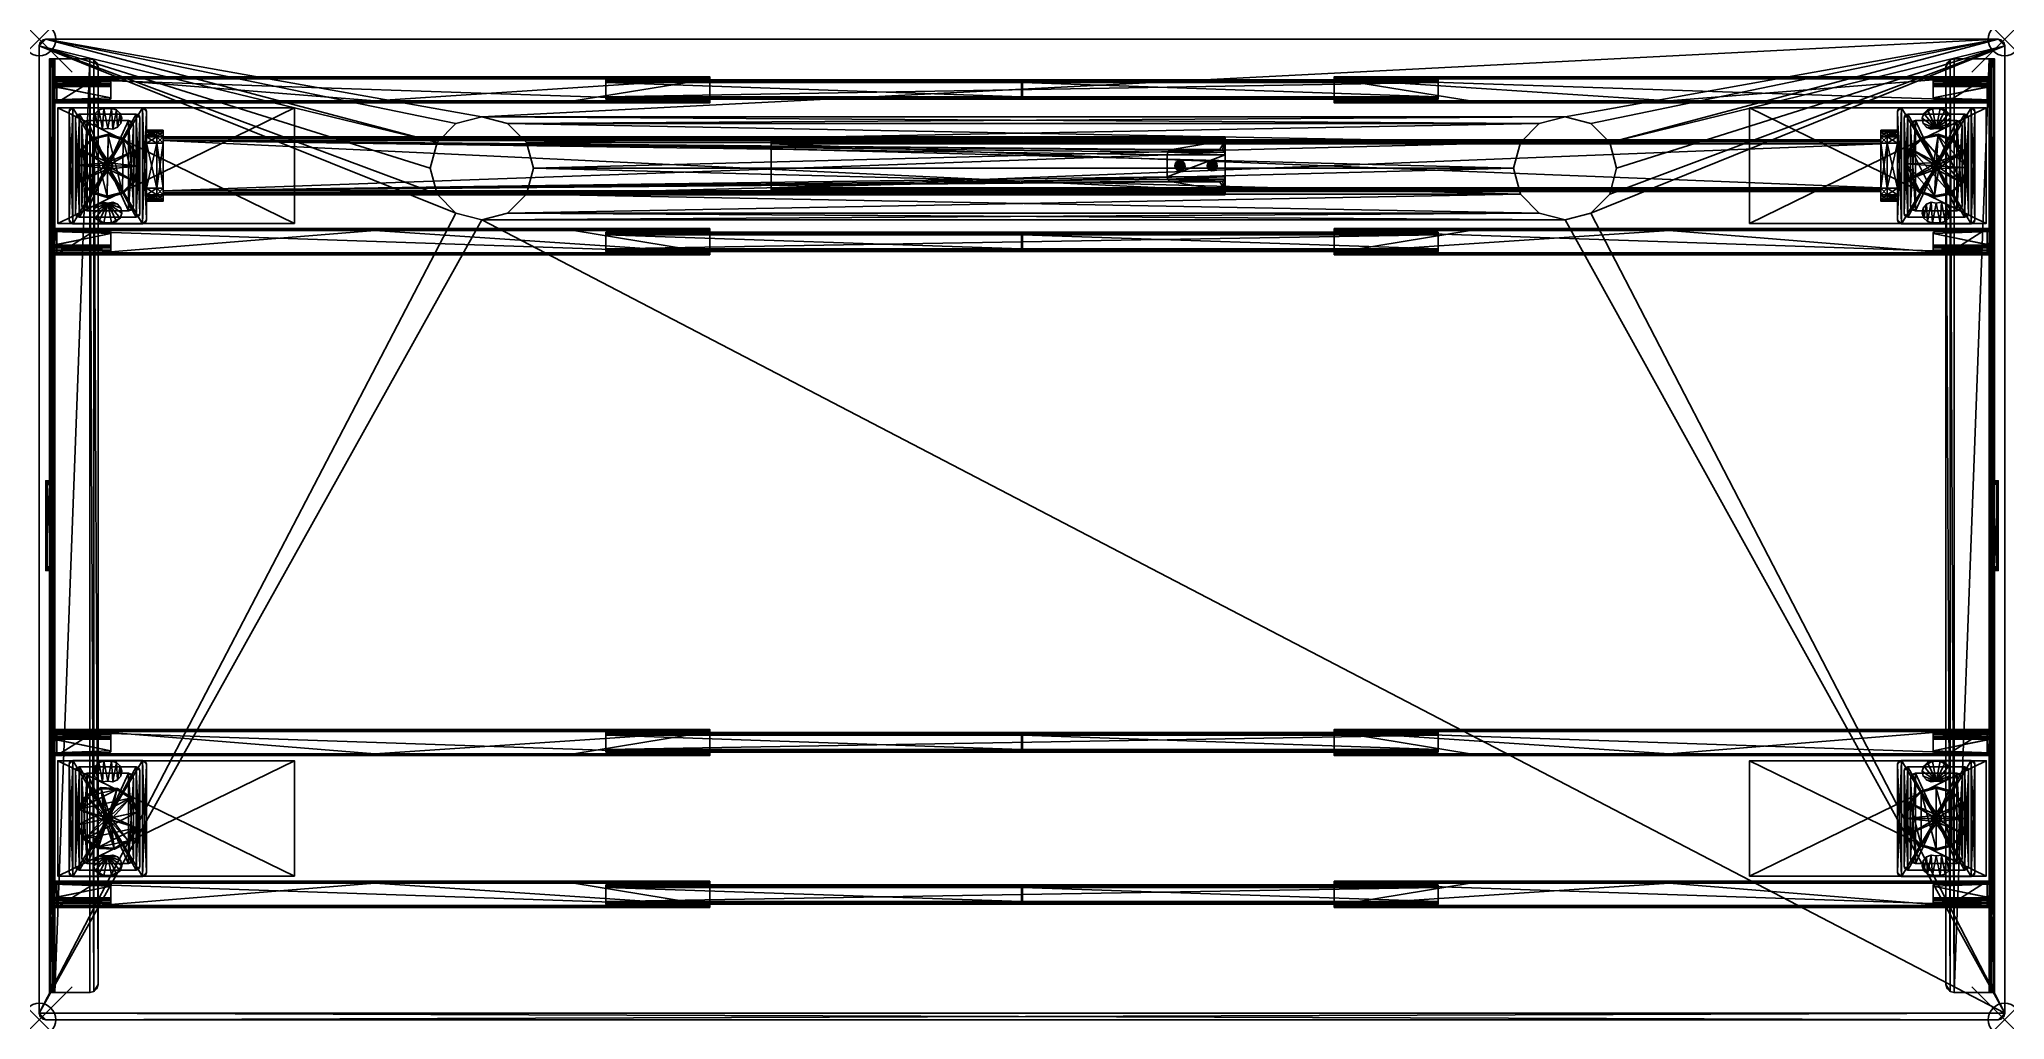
# Model space of a CAD drawing. Extents: x 0 to 60, y -29.9 to 0.
import ezdxf

# ---------------------------------------------------------------- set-up
doc = ezdxf.new("R2010")
doc.units = 0
doc.header["$LTSCALE"] = 2
doc.header["$PDMODE"] = 35
for name, color, linetype in [('AFUTL-3-CNPT', 4, 'Continuous'), ('AFUTL-3-EDLM', 16, 'Continuous'), ('AFUTL-3-GDPT', 4, 'Continuous'), ('AFUTL-3-LGPT', 4, 'Continuous'), ('AFUTL-3-MSBK', 19, 'Continuous'), ('AFUTL-3-MSWT', 7, 'Continuous'), ('AFUTL-3-SUPT', 4, 'Continuous'), ('AFUTL-3-TPLM', 15, 'Continuous'), ('AFUTL-P', 2, 'Continuous')]:
    doc.layers.add(name, color=color, linetype=linetype)

msp = doc.modelspace()

# ---------------------------------------------------------------- linework, layer by layer
at = {"layer": 'AFUTL-P'}
for p in [(0, 0), (60, 0), (0, -29.921), (60, -29.921)]:
    msp.add_point(p, dxfattribs=at)

# ---------------------------------------------------------------- meshes
at = {"layer": 'AFUTL-3-CNPT'}
mesh = msp.add_polyface(dxfattribs=at)
corners = [(3.584, -4.941, 12.909), (3.781, -4.941, 12.909), (3.584, -4.941, 16.256), (3.781, -4.941, 16.256), (3.781, -4.547, 12.516), (3.584, -4.547, 12.516), (3.781, -3.169, 12.516), (3.584, -3.169, 12.516), (3.781, -3.169, 16.65), (3.584, -3.169, 16.65), (3.781, -4.547, 16.65), (3.584, -4.547, 16.65), (3.781, -2.776, 12.909), (3.584, -2.776, 12.909), (3.781, -2.776, 16.256), (3.584, -2.776, 16.256), (3.584, -2.972, 12.569), (3.584, -2.828, 12.713), (3.584, -4.744, 12.569), (3.584, -4.888, 12.713), (3.584, -4.744, 16.597), (3.584, -4.888, 16.453), (3.584, -2.972, 16.597), (3.584, -2.828, 16.453), (3.781, -4.744, 16.597), (3.781, -4.888, 16.453), (3.781, -4.888, 12.713), (3.781, -4.744, 12.569), (3.781, -2.972, 12.569), (3.781, -2.828, 12.713), (3.781, -2.828, 16.453), (3.781, -2.972, 16.597)]
mesh.append_faces([[corners[k] for k in face] for face in [(2, 1, 3, 3), (6, 5, 7, 7), (10, 9, 11, 11), (14, 13, 15, 15), (16, 13, 17, 17), (20, 2, 21, 21), (15, 22, 23, 23), (3, 24, 25, 25), (12, 28, 29, 29), (26, 0, 19, 19), (27, 19, 18, 18), (4, 18, 5, 5), (28, 7, 16, 16), (29, 16, 17, 17), (12, 17, 13, 13), (30, 15, 23, 23), (31, 23, 22, 22), (8, 22, 9, 9), (24, 11, 20, 20), (25, 20, 21, 21), (3, 21, 2, 2)]], dxfattribs={"vtx0": -1})
mesh.append_faces([[corners[k] for k in face] for face in [(5, 9, 7, 7), (7, 13, 16, 16), (18, 0, 5, 5), (11, 2, 20, 20), (13, 9, 15, 15), (1, 10, 3, 3), (10, 6, 8, 8)]], dxfattribs={"vtx0": -1, "vtx1": -1})
mesh.append_faces([[corners[k] for k in face] for face in [(7, 9, 13, 13), (5, 0, 11, 11), (1, 4, 10, 10), (8, 6, 12, 12)]], dxfattribs={"vtx0": -1, "vtx1": -1, "vtx3": -1})
mesh.append_faces([[corners[k] for k in face] for face in [(5, 11, 9, 9), (15, 9, 22, 22), (3, 10, 24, 24), (1, 27, 4, 4), (10, 4, 6, 6), (8, 12, 14, 14), (14, 31, 8, 8)]], dxfattribs={"vtx0": -1, "vtx3": -1})
mesh.append_faces([[corners[k] for k in face] for face in [(0, 1, 2, 2), (4, 5, 6, 6), (8, 9, 10, 10), (12, 13, 14, 14), (26, 27, 1, 1), (30, 31, 14, 14), (1, 0, 26, 26), (26, 19, 27, 27), (27, 18, 4, 4), (6, 7, 28, 28), (28, 16, 29, 29), (29, 17, 12, 12), (14, 15, 30, 30), (30, 23, 31, 31), (31, 22, 8, 8), (10, 11, 24, 24), (24, 20, 25, 25), (25, 21, 3, 3)]], dxfattribs={"vtx1": -1})
mesh.append_faces([[corners[k] for k in face] for face in [(0, 2, 11, 11), (6, 28, 12, 12)]], dxfattribs={"vtx1": -1, "vtx3": -1})
mesh.append_faces([[corners[k] for k in face] for face in [(18, 19, 0, 0)]], dxfattribs={"vtx3": -1})
mesh = msp.add_polyface(dxfattribs=at)
corners = [(3.781, -2.988, 13.165), (3.781, -3.031, 13.122), (3.781, -2.972, 13.224), (36.198, -4.193, 12.949), (34.427, -4.193, 12.949), (36.198, -3.524, 12.949), (34.427, -3.524, 12.949), (36.177, -3.445, 12.949), (34.448, -3.445, 12.949), (36.12, -3.387, 12.949), (34.506, -3.387, 12.949), (36.041, -3.366, 12.949), (34.584, -3.366, 12.949), (34.448, -4.272, 12.949), (36.177, -4.272, 12.949), (34.506, -4.329, 12.949), (36.12, -4.329, 12.949), (34.584, -4.35, 12.949), (36.041, -4.35, 12.949), (36.041, -4.35, 13.106), (36.198, -4.626, 13.106), (34.584, -4.35, 13.106), (3.781, -4.626, 13.106), (34.506, -4.329, 13.106), (34.448, -4.272, 13.106), (34.427, -4.193, 13.106), (34.427, -3.524, 13.106), (3.781, -3.091, 13.106), (34.448, -3.445, 13.106), (34.506, -3.387, 13.106), (34.584, -3.366, 13.106), (36.198, -3.091, 13.106), (36.041, -3.366, 13.106), (36.12, -3.387, 13.106), (36.177, -3.445, 13.106), (36.198, -3.524, 13.106), (36.12, -4.329, 13.106), (36.177, -4.272, 13.106), (36.198, -4.193, 13.106), (36.198, -4.685, 13.122), (36.198, -4.744, 13.224), (36.198, -4.744, 15.941), (36.198, -4.626, 16.059), (36.198, -4.685, 16.043), (36.198, -3.091, 16.059), (36.198, -2.972, 15.941), (36.198, -3.031, 16.043), (36.198, -2.988, 16), (36.198, -2.972, 13.224), (36.198, -3.031, 13.122), (36.198, -2.988, 13.165), (36.198, -4.728, 16), (36.198, -4.728, 13.165), (3.781, -3.091, 16.059), (3.781, -4.626, 16.059), (3.781, -4.744, 13.224), (3.781, -4.744, 15.941), (3.781, -4.685, 13.122), (3.781, -4.728, 13.165), (3.781, -4.728, 16), (3.781, -4.685, 16.043), (3.781, -2.972, 15.941), (3.781, -3.031, 16.043), (3.781, -2.988, 16)]
mesh.append_faces([[corners[k] for k in face] for face in [(11, 10, 12, 12), (17, 16, 18, 18), (34, 31, 35, 35), (20, 37, 38, 38), (46, 45, 47, 47), (55, 57, 58, 58), (61, 62, 63, 63), (49, 27, 1, 1), (50, 1, 0, 0), (48, 0, 2, 2), (2, 45, 48, 48), (47, 61, 63, 63), (46, 63, 62, 62), (44, 62, 53, 53), (53, 42, 44, 44), (43, 54, 60, 60), (51, 60, 59, 59), (41, 59, 56, 56), (56, 40, 41, 41), (52, 55, 58, 58), (39, 58, 57, 57), (20, 57, 22, 22), (21, 18, 19, 19), (4, 26, 6, 6), (12, 32, 11, 11), (36, 18, 16, 16), (37, 16, 14, 14), (38, 14, 3, 3), (34, 5, 7, 7), (33, 7, 9, 9), (32, 9, 11, 11), (29, 12, 10, 10), (28, 10, 8, 8), (26, 8, 6, 6), (24, 4, 13, 13), (23, 13, 15, 15), (21, 15, 17, 17)]], dxfattribs={"vtx0": -1})
mesh.append_faces([[corners[k] for k in face] for face in [(3, 4, 5, 5), (5, 6, 7, 7), (7, 8, 9, 9), (9, 10, 11, 11), (4, 3, 13, 13), (13, 14, 15, 15), (15, 16, 17, 17), (19, 20, 21, 21), (21, 22, 23, 23), (23, 22, 24, 24), (24, 22, 25, 25), (25, 22, 26, 26), (26, 27, 28, 28), (28, 27, 29, 29), (29, 27, 30, 30), (30, 31, 32, 32), (32, 31, 33, 33), (33, 31, 34, 34), (40, 38, 41, 41), (42, 35, 44, 44), (44, 45, 46, 46), (45, 35, 48, 48), (53, 22, 54, 54), (2, 53, 61, 61)]], dxfattribs={"vtx0": -1, "vtx1": -1})
mesh.append_faces([[corners[k] for k in face] for face in [(41, 38, 42, 42), (38, 35, 42, 42), (44, 35, 45, 45), (2, 27, 53, 53), (54, 22, 55, 55)]], dxfattribs={"vtx0": -1, "vtx1": -1, "vtx3": -1})
mesh.append_faces([[corners[k] for k in face] for face in [(5, 4, 6, 6), (7, 6, 8, 8), (9, 8, 10, 10), (13, 3, 14, 14), (15, 14, 16, 16), (21, 20, 22, 22), (26, 22, 27, 27), (30, 27, 31, 31), (20, 36, 37, 37), (40, 20, 38, 38), (41, 42, 43, 43), (38, 5, 35, 35), (48, 35, 31, 31), (48, 31, 49, 49), (2, 1, 27, 27), (53, 27, 22, 22), (54, 55, 56, 56), (56, 60, 54, 54), (61, 53, 62, 62)]], dxfattribs={"vtx0": -1, "vtx3": -1})
mesh.append_faces([[corners[k] for k in face] for face in [(0, 1, 2, 2), (3, 5, 38, 38), (59, 60, 56, 56), (31, 27, 49, 49), (49, 1, 50, 50), (50, 0, 48, 48), (61, 45, 2, 2), (45, 61, 47, 47), (47, 63, 46, 46), (46, 62, 44, 44), (54, 42, 53, 53), (42, 54, 43, 43), (43, 60, 51, 51), (51, 59, 41, 41), (55, 40, 56, 56), (40, 55, 52, 52), (52, 58, 39, 39), (39, 57, 20, 20), (17, 18, 21, 21), (25, 26, 4, 4), (30, 32, 12, 12), (19, 18, 36, 36), (36, 16, 37, 37), (37, 14, 38, 38), (35, 5, 34, 34), (34, 7, 33, 33), (33, 9, 32, 32), (30, 12, 29, 29), (29, 10, 28, 28), (28, 8, 26, 26), (25, 4, 24, 24), (24, 13, 23, 23), (23, 15, 21, 21)]], dxfattribs={"vtx1": -1})
mesh.append_faces([[corners[k] for k in face] for face in [(19, 36, 20, 20), (39, 20, 40, 40), (22, 57, 55, 55)]], dxfattribs={"vtx1": -1, "vtx3": -1})
mesh.append_faces([[corners[k] for k in face] for face in [(49, 50, 48, 48), (43, 51, 41, 41), (40, 52, 39, 39)]], dxfattribs={"vtx3": -1})
mesh = msp.add_polyface(dxfattribs=at)
corners = [(56.416, -2.776, 12.909), (56.219, -2.776, 12.909), (56.416, -2.776, 16.256), (56.219, -2.776, 16.256), (56.219, -3.169, 12.516), (56.416, -3.169, 12.516), (56.219, -4.547, 12.516), (56.416, -4.547, 12.516), (56.219, -4.547, 16.65), (56.416, -4.547, 16.65), (56.219, -3.169, 16.65), (56.416, -3.169, 16.65), (56.219, -4.941, 12.909), (56.416, -4.941, 12.909), (56.219, -4.941, 16.256), (56.416, -4.941, 16.256), (56.416, -4.744, 12.569), (56.416, -4.888, 12.713), (56.416, -2.972, 12.569), (56.416, -2.828, 12.713), (56.416, -2.972, 16.597), (56.416, -2.828, 16.453), (56.416, -4.744, 16.597), (56.416, -4.888, 16.453), (22.345, -4.587, 13.221), (22.345, -4.646, 13.323), (22.345, -4.528, 13.205), (22.345, -4.528, 15.961), (22.345, -3.189, 15.961), (22.345, -4.63, 13.264), (22.345, -4.646, 15.843), (22.345, -4.587, 15.945), (22.345, -4.63, 15.902), (22.345, -3.13, 15.945), (22.345, -3.071, 15.843), (22.345, -3.071, 13.323), (22.345, -3.189, 13.205), (22.345, -3.13, 13.221), (22.345, -3.087, 13.264), (22.345, -3.087, 15.902), (56.219, -4.528, 13.205), (56.219, -4.587, 13.221), (56.219, -4.63, 13.264), (56.219, -4.646, 13.323), (56.219, -4.646, 15.843), (56.219, -4.63, 15.902), (56.219, -4.587, 15.945), (56.219, -4.528, 15.961), (56.219, -3.189, 15.961), (56.219, -3.13, 15.945), (56.219, -3.087, 15.902), (56.219, -3.071, 15.843), (56.219, -3.071, 13.323), (56.219, -3.087, 13.264), (56.219, -3.13, 13.221), (56.219, -3.189, 13.205), (56.219, -2.828, 16.453), (56.219, -2.972, 16.597), (56.219, -2.828, 12.713), (56.219, -2.972, 12.569), (56.219, -4.744, 12.569), (56.219, -4.888, 12.713), (56.219, -4.888, 16.453), (56.219, -4.744, 16.597)]
mesh.append_faces([[corners[k] for k in face] for face in [(2, 1, 3, 3), (6, 5, 7, 7), (10, 9, 11, 11), (14, 13, 15, 15), (16, 13, 17, 17), (20, 2, 21, 21), (15, 22, 23, 23), (31, 30, 32, 32), (37, 35, 38, 38), (24, 40, 41, 41), (29, 41, 42, 42), (25, 42, 43, 43), (43, 30, 25, 25), (32, 44, 45, 45), (31, 45, 46, 46), (27, 46, 47, 47), (47, 28, 27, 27), (33, 48, 49, 49), (39, 49, 50, 50), (34, 50, 51, 51), (51, 35, 34, 34), (38, 52, 53, 53), (37, 53, 54, 54), (36, 54, 55, 55), (55, 26, 36, 36), (58, 0, 19, 19), (59, 19, 18, 18), (4, 18, 5, 5), (60, 7, 16, 16), (61, 16, 17, 17), (12, 17, 13, 13), (62, 15, 23, 23), (63, 23, 22, 22), (8, 22, 9, 9), (57, 11, 20, 20), (56, 20, 21, 21), (3, 21, 2, 2)]], dxfattribs={"vtx0": -1})
mesh.append_faces([[corners[k] for k in face] for face in [(5, 9, 7, 7), (7, 13, 16, 16), (18, 0, 5, 5), (11, 2, 20, 20), (13, 9, 15, 15), (24, 25, 26, 26), (27, 30, 31, 31), (33, 34, 28, 28), (36, 35, 37, 37), (1, 51, 3, 3), (3, 50, 56, 56), (56, 50, 57, 57), (57, 49, 10, 10), (58, 53, 1, 1), (53, 59, 54, 54), (54, 4, 55, 55), (55, 6, 40, 40), (40, 6, 41, 41), (41, 60, 42, 42), (14, 44, 12, 12), (44, 14, 45, 45), (45, 63, 46, 46), (46, 8, 47, 47)]], dxfattribs={"vtx0": -1, "vtx1": -1})
mesh.append_faces([[corners[k] for k in face] for face in [(7, 9, 13, 13), (5, 0, 11, 11), (26, 25, 27, 27), (28, 35, 36, 36)]], dxfattribs={"vtx0": -1, "vtx1": -1, "vtx3": -1})
mesh.append_faces([[corners[k] for k in face] for face in [(5, 11, 9, 9), (15, 9, 22, 22), (26, 27, 28, 28), (28, 34, 35, 35), (3, 51, 50, 50), (57, 50, 49, 49), (10, 49, 48, 48), (10, 48, 47, 47), (1, 53, 52, 52), (1, 52, 51, 51), (54, 59, 4, 4), (55, 4, 6, 6), (41, 6, 60, 60), (42, 60, 61, 61), (42, 61, 12, 12), (12, 44, 43, 43), (12, 43, 42, 42), (45, 14, 62, 62), (45, 62, 63, 63), (46, 63, 8, 8), (47, 8, 10, 10)]], dxfattribs={"vtx0": -1, "vtx3": -1})
mesh.append_faces([[corners[k] for k in face] for face in [(0, 1, 2, 2), (4, 5, 6, 6), (8, 9, 10, 10), (12, 13, 14, 14), (26, 40, 24, 24), (24, 41, 29, 29), (29, 42, 25, 25), (44, 30, 43, 43), (30, 44, 32, 32), (32, 45, 31, 31), (31, 46, 27, 27), (48, 28, 47, 47), (28, 48, 33, 33), (33, 49, 39, 39), (39, 50, 34, 34), (52, 35, 51, 51), (35, 52, 38, 38), (38, 53, 37, 37), (37, 54, 36, 36), (40, 26, 55, 55), (1, 0, 58, 58), (58, 19, 59, 59), (59, 18, 4, 4), (6, 7, 60, 60), (60, 16, 61, 61), (61, 17, 12, 12), (14, 15, 62, 62), (62, 23, 63, 63), (63, 22, 8, 8), (10, 11, 57, 57), (57, 20, 56, 56), (56, 21, 3, 3)]], dxfattribs={"vtx1": -1})
mesh.append_faces([[corners[k] for k in face] for face in [(0, 2, 11, 11), (25, 30, 27, 27), (36, 26, 28, 28), (58, 59, 53, 53)]], dxfattribs={"vtx1": -1, "vtx3": -1})
mesh.append_faces([[corners[k] for k in face] for face in [(18, 19, 0, 0), (24, 29, 25, 25), (33, 39, 34, 34)]], dxfattribs={"vtx3": -1})
mesh = msp.add_polyface(dxfattribs=at)
corners = [(34.738, -3.804, 13.264), (34.82, -3.858, 13.205), (34.777, -3.77, 13.264), (34.732, -3.902, 13.264), (34.722, -3.852, 13.264), (34.814, -3.957, 13.264), (34.766, -3.94, 13.264), (34.902, -3.913, 13.264), (34.864, -3.946, 13.264), (34.909, -3.814, 13.264), (34.919, -3.864, 13.264), (34.827, -3.76, 13.264), (34.875, -3.776, 13.264), (34.83, -3.701, 13.205), (34.75, -3.717, 13.205), (34.689, -3.771, 13.205), (34.663, -3.848, 13.205), (34.679, -3.928, 13.205), (34.733, -3.989, 13.205), (34.811, -4.015, 13.205), (34.891, -3.999, 13.205), (34.952, -3.945, 13.205), (34.978, -3.868, 13.205), (34.962, -3.788, 13.205), (34.908, -3.727, 13.205), (34.83, -3.701, 12.965), (34.75, -3.717, 12.965), (34.689, -3.771, 12.965), (34.663, -3.848, 12.965), (34.679, -3.928, 12.965), (34.733, -3.989, 12.965), (34.811, -4.015, 12.965), (34.891, -3.999, 12.965), (34.952, -3.945, 12.965), (34.978, -3.868, 12.965), (34.962, -3.788, 12.965), (34.908, -3.727, 12.965), (34.929, -3.93, 12.949), (34.878, -3.975, 12.949), (34.812, -3.988, 12.949), (34.748, -3.967, 12.949), (34.704, -3.916, 12.949), (34.69, -3.85, 12.949), (34.712, -3.786, 12.949), (34.763, -3.742, 12.949), (34.829, -3.728, 12.949), (34.893, -3.75, 12.949), (34.937, -3.8, 12.949), (34.951, -3.866, 12.949)]
mesh.append_faces([[corners[k] for k in face] for face in [(0, 1, 2, 2), (3, 1, 4, 4), (5, 1, 6, 6), (7, 1, 8, 8), (9, 1, 10, 10), (11, 1, 12, 12), (2, 1, 11, 11), (10, 1, 7, 7), (6, 1, 3, 3), (12, 1, 9, 9), (8, 1, 5, 5), (4, 1, 0, 0)]])
mesh.append_faces([[corners[k] for k in face] for face in [(2, 13, 14, 14), (0, 14, 15, 15), (4, 15, 16, 16), (3, 16, 17, 17), (6, 17, 18, 18), (5, 18, 19, 19), (8, 19, 20, 20), (7, 20, 21, 21), (10, 21, 22, 22), (9, 22, 23, 23), (12, 23, 24, 24), (11, 24, 13, 13), (14, 25, 26, 26), (15, 26, 27, 27), (16, 27, 28, 28), (17, 28, 29, 29), (18, 29, 30, 30), (19, 30, 31, 31), (20, 31, 32, 32), (21, 32, 33, 33), (22, 33, 34, 34), (23, 34, 35, 35), (24, 35, 36, 36), (13, 36, 25, 25), (38, 33, 32, 32), (39, 32, 31, 31), (40, 31, 30, 30), (41, 30, 29, 29), (42, 29, 28, 28), (43, 28, 27, 27), (44, 27, 26, 26), (45, 26, 25, 25), (46, 25, 36, 36), (47, 36, 35, 35), (48, 35, 34, 34), (37, 34, 33, 33), (48, 46, 47, 47), (42, 40, 41, 41)]], dxfattribs={"vtx0": -1})
mesh.append_faces([[corners[k] for k in face] for face in [(39, 43, 38, 38), (38, 44, 37, 37), (37, 45, 48, 48), (43, 39, 42, 42)]], dxfattribs={"vtx0": -1, "vtx1": -1})
mesh.append_faces([[corners[k] for k in face] for face in [(38, 43, 44, 44), (37, 44, 45, 45), (48, 45, 46, 46), (42, 39, 40, 40)]], dxfattribs={"vtx0": -1, "vtx3": -1})
mesh.append_faces([[corners[k] for k in face] for face in [(11, 13, 2, 2), (2, 14, 0, 0), (0, 15, 4, 4), (4, 16, 3, 3), (3, 17, 6, 6), (6, 18, 5, 5), (5, 19, 8, 8), (8, 20, 7, 7), (7, 21, 10, 10), (10, 22, 9, 9), (9, 23, 12, 12), (12, 24, 11, 11), (13, 25, 14, 14), (14, 26, 15, 15), (15, 27, 16, 16), (16, 28, 17, 17), (17, 29, 18, 18), (18, 30, 19, 19), (19, 31, 20, 20), (20, 32, 21, 21), (21, 33, 22, 22), (22, 34, 23, 23), (23, 35, 24, 24), (24, 36, 13, 13), (37, 33, 38, 38), (38, 32, 39, 39), (39, 31, 40, 40), (40, 30, 41, 41), (41, 29, 42, 42), (42, 28, 43, 43), (43, 27, 44, 44), (44, 26, 45, 45), (45, 25, 46, 46), (46, 36, 47, 47), (47, 35, 48, 48), (48, 34, 37, 37)]], dxfattribs={"vtx1": -1})
mesh = msp.add_polyface(dxfattribs=at)
corners = [(35.723, -3.804, 13.264), (35.805, -3.858, 13.205), (35.761, -3.77, 13.264), (35.717, -3.902, 13.264), (35.706, -3.852, 13.264), (35.799, -3.957, 13.264), (35.75, -3.94, 13.264), (35.887, -3.913, 13.264), (35.849, -3.946, 13.264), (35.893, -3.814, 13.264), (35.903, -3.864, 13.264), (35.811, -3.76, 13.264), (35.859, -3.776, 13.264), (35.815, -3.701, 13.205), (35.735, -3.717, 13.205), (35.674, -3.771, 13.205), (35.648, -3.848, 13.205), (35.664, -3.928, 13.205), (35.718, -3.989, 13.205), (35.795, -4.015, 13.205), (35.875, -3.999, 13.205), (35.936, -3.945, 13.205), (35.962, -3.868, 13.205), (35.946, -3.788, 13.205), (35.892, -3.727, 13.205), (35.815, -3.701, 12.965), (35.735, -3.717, 12.965), (35.674, -3.771, 12.965), (35.648, -3.848, 12.965), (35.664, -3.928, 12.965), (35.718, -3.989, 12.965), (35.795, -4.015, 12.965), (35.875, -3.999, 12.965), (35.936, -3.945, 12.965), (35.962, -3.868, 12.965), (35.946, -3.788, 12.965), (35.892, -3.727, 12.965), (35.913, -3.93, 12.949), (35.863, -3.975, 12.949), (35.797, -3.988, 12.949), (35.733, -3.967, 12.949), (35.688, -3.916, 12.949), (35.675, -3.85, 12.949), (35.696, -3.786, 12.949), (35.747, -3.742, 12.949), (35.813, -3.728, 12.949), (35.877, -3.75, 12.949), (35.921, -3.8, 12.949), (35.935, -3.866, 12.949)]
mesh.append_faces([[corners[k] for k in face] for face in [(0, 1, 2, 2), (3, 1, 4, 4), (5, 1, 6, 6), (7, 1, 8, 8), (9, 1, 10, 10), (11, 1, 12, 12), (2, 1, 11, 11), (10, 1, 7, 7), (6, 1, 3, 3), (12, 1, 9, 9), (8, 1, 5, 5), (4, 1, 0, 0)]])
mesh.append_faces([[corners[k] for k in face] for face in [(2, 13, 14, 14), (0, 14, 15, 15), (4, 15, 16, 16), (3, 16, 17, 17), (6, 17, 18, 18), (5, 18, 19, 19), (8, 19, 20, 20), (7, 20, 21, 21), (10, 21, 22, 22), (9, 22, 23, 23), (12, 23, 24, 24), (11, 24, 13, 13), (14, 25, 26, 26), (15, 26, 27, 27), (16, 27, 28, 28), (17, 28, 29, 29), (18, 29, 30, 30), (19, 30, 31, 31), (20, 31, 32, 32), (21, 32, 33, 33), (22, 33, 34, 34), (23, 34, 35, 35), (24, 35, 36, 36), (13, 36, 25, 25), (38, 33, 32, 32), (39, 32, 31, 31), (40, 31, 30, 30), (41, 30, 29, 29), (42, 29, 28, 28), (43, 28, 27, 27), (44, 27, 26, 26), (45, 26, 25, 25), (46, 25, 36, 36), (47, 36, 35, 35), (48, 35, 34, 34), (37, 34, 33, 33), (48, 46, 47, 47), (42, 40, 41, 41)]], dxfattribs={"vtx0": -1})
mesh.append_faces([[corners[k] for k in face] for face in [(39, 43, 38, 38), (38, 44, 37, 37), (37, 45, 48, 48), (43, 39, 42, 42)]], dxfattribs={"vtx0": -1, "vtx1": -1})
mesh.append_faces([[corners[k] for k in face] for face in [(38, 43, 44, 44), (37, 44, 45, 45), (48, 45, 46, 46), (42, 39, 40, 40)]], dxfattribs={"vtx0": -1, "vtx3": -1})
mesh.append_faces([[corners[k] for k in face] for face in [(11, 13, 2, 2), (2, 14, 0, 0), (0, 15, 4, 4), (4, 16, 3, 3), (3, 17, 6, 6), (6, 18, 5, 5), (5, 19, 8, 8), (8, 20, 7, 7), (7, 21, 10, 10), (10, 22, 9, 9), (9, 23, 12, 12), (12, 24, 11, 11), (13, 25, 14, 14), (14, 26, 15, 15), (15, 27, 16, 16), (16, 28, 17, 17), (17, 29, 18, 18), (18, 30, 19, 19), (19, 31, 20, 20), (20, 32, 21, 21), (21, 33, 22, 22), (22, 34, 23, 23), (23, 35, 24, 24), (24, 36, 13, 13), (37, 33, 38, 38), (38, 32, 39, 39), (39, 31, 40, 40), (40, 30, 41, 41), (41, 29, 42, 42), (42, 28, 43, 43), (43, 27, 44, 44), (44, 26, 45, 45), (45, 25, 46, 46), (46, 36, 47, 47), (47, 35, 48, 48), (48, 34, 37, 37)]], dxfattribs={"vtx1": -1})
at = {"layer": 'AFUTL-3-EDLM'}
mesh = msp.add_polyface(dxfattribs=at)
corners = [(0, -29.724, 28.841), (0, -29.724, 27.857), (0.026, -29.823, 28.841), (0.026, -29.823, 27.857), (0.098, -29.895, 28.841), (0.098, -29.895, 27.857), (59.803, -29.921, 28.841), (59.803, -29.921, 27.857), (59.902, -29.895, 28.841), (59.902, -29.895, 27.857), (59.974, -29.823, 28.841), (59.974, -29.823, 27.857), (60, -0.197, 28.841), (60, -0.197, 27.857), (59.974, -0.098, 28.841), (59.974, -0.098, 27.857), (59.902, -0.026, 28.841), (59.902, -0.026, 27.857), (59.803, 0, 27.857), (0.197, 0, 27.857), (59.803, 0, 28.841), (0.197, 0, 28.841), (60, -29.724, 27.857), (60, -29.724, 28.841), (0.197, -29.921, 27.857), (0.197, -29.921, 28.841), (0, -0.197, 27.857), (0, -0.197, 28.841), (0.098, -0.026, 28.841), (0.098, -0.026, 27.857), (0.026, -0.098, 28.841), (0.026, -0.098, 27.857)]
mesh.append_faces([[corners[k] for k in face] for face in [(2, 1, 3, 3), (4, 3, 5, 5), (8, 7, 9, 9), (10, 9, 11, 11), (14, 13, 15, 15), (16, 15, 17, 17), (20, 19, 21, 21), (20, 17, 18, 18), (23, 13, 12, 12), (23, 11, 22, 22), (25, 7, 6, 6), (25, 5, 24, 24), (27, 1, 0, 0), (28, 19, 29, 29), (30, 29, 31, 31), (27, 31, 26, 26)]], dxfattribs={"vtx0": -1})
mesh.append_faces([[corners[k] for k in face] for face in [(0, 1, 2, 2), (2, 3, 4, 4), (6, 7, 8, 8), (8, 9, 10, 10), (12, 13, 14, 14), (14, 15, 16, 16), (18, 19, 20, 20), (16, 17, 20, 20), (22, 13, 23, 23), (10, 11, 23, 23), (24, 7, 25, 25), (4, 5, 25, 25), (26, 1, 27, 27), (21, 19, 28, 28), (28, 29, 30, 30), (30, 31, 27, 27)]], dxfattribs={"vtx1": -1})
at = {"layer": 'AFUTL-3-GDPT'}
mesh = msp.add_polyface(dxfattribs=at)
corners = [(1.619, -3.016, 0.252), (1.622, -3.02, 0.272), (2.103, -2.894, 0.252), (2.103, -2.899, 0.272), (1.26, -3.363, 0.252), (1.129, -3.843, 0.272), (1.265, -3.366, 0.272), (2.103, -2.933, 0.291), (2.103, -2.914, 0.286), (1.638, -3.05, 0.291), (1.629, -3.033, 0.286), (1.294, -3.383, 0.291), (1.277, -3.373, 0.286), (1.143, -3.844, 0.286), (2.103, -2.894, 0.039), (2.103, -2.899, 0.02), (1.619, -3.016, 0.039), (1.622, -3.02, 0.02), (1.26, -3.363, 0.039), (1.265, -3.366, 0.02), (1.294, -3.383), (1.277, -3.373, 0.005), (1.638, -3.05), (1.629, -3.033, 0.005), (2.103, -2.933), (2.103, -2.914, 0.005), (2.074, -4.783), (2.091, -3.701, 0.291), (2.012, -3.721, 0.291)]
mesh.append_faces([[corners[k] for k in face] for face in [(2, 1, 3, 3), (4, 5, 6, 6), (0, 6, 1, 1), (9, 8, 10, 10), (11, 10, 12, 12), (6, 13, 12, 12), (1, 12, 10, 10), (3, 10, 8, 8), (16, 15, 17, 17), (18, 17, 19, 19), (22, 21, 23, 23), (24, 23, 25, 25), (17, 25, 23, 23), (19, 23, 21, 21), (0, 14, 16, 16), (4, 16, 18, 18)]], dxfattribs={"vtx0": -1})
mesh.append_faces([[corners[k] for k in face] for face in [(26, 22, 24, 24), (27, 7, 9, 9), (28, 9, 11, 11)]], dxfattribs={"vtx0": -1, "vtx3": -1})
mesh.append_faces([[corners[k] for k in face] for face in [(0, 1, 2, 2), (4, 6, 0, 0), (7, 8, 9, 9), (9, 10, 11, 11), (6, 12, 1, 1), (1, 10, 3, 3), (14, 15, 16, 16), (16, 17, 18, 18), (20, 21, 22, 22), (22, 23, 24, 24), (15, 25, 17, 17), (17, 23, 19, 19), (2, 14, 0, 0), (0, 16, 4, 4)]], dxfattribs={"vtx1": -1})
mesh = msp.add_polyface(dxfattribs=at)
corners = [(2.103, -2.894, 0.252), (2.103, -2.899, 0.272), (2.583, -3.031, 0.252), (2.563, -3.064, 0.291), (2.573, -3.047, 0.286), (2.103, -2.933, 0.291), (2.103, -2.914, 0.286), (2.581, -3.035, 0.272), (2.583, -3.031, 0.039), (2.581, -3.035, 0.02), (2.103, -2.894, 0.039), (2.103, -2.899, 0.02), (2.103, -2.933), (2.103, -2.914, 0.005), (2.563, -3.064), (2.573, -3.047, 0.005), (2.538, -4.667), (2.206, -3.86, 0.882), (2.246, -3.861, 0.843), (2.191, -3.801, 0.882), (2.226, -3.782, 0.843), (2.149, -3.757, 0.882), (2.169, -3.723, 0.843), (2.09, -3.74, 0.882), (2.091, -3.701, 0.843), (2.246, -3.861, 0.291), (2.226, -3.782, 0.291), (2.169, -3.723, 0.291), (2.091, -3.701, 0.291), (3.013, -3.873, 0.291), (2.897, -3.408, 0.291), (1.97, -3.856, 0.882), (1.987, -3.798, 0.882), (2.031, -3.755, 0.882)]
mesh.append_faces([[corners[k] for k in face] for face in [(5, 4, 6, 6), (10, 9, 11, 11), (14, 13, 15, 15), (11, 15, 13, 13), (0, 8, 10, 10), (19, 18, 20, 20), (21, 20, 22, 22), (23, 22, 24, 24), (20, 25, 26, 26), (22, 26, 27, 27), (24, 27, 28, 28), (33, 21, 23, 23)]], dxfattribs={"vtx0": -1})
mesh.append_faces([[corners[k] for k in face] for face in [(25, 29, 26, 26), (26, 30, 27, 27), (27, 3, 28, 28)]], dxfattribs={"vtx0": -1, "vtx1": -1})
mesh.append_faces([[corners[k] for k in face] for face in [(16, 12, 14, 14), (31, 17, 19, 19), (32, 19, 21, 21)]], dxfattribs={"vtx0": -1, "vtx3": -1})
mesh.append_faces([[corners[k] for k in face] for face in [(0, 1, 2, 2), (3, 4, 5, 5), (1, 6, 7, 7), (8, 9, 10, 10), (12, 13, 14, 14), (9, 15, 11, 11), (2, 8, 0, 0), (17, 18, 19, 19), (19, 20, 21, 21), (21, 22, 23, 23), (18, 25, 20, 20), (20, 26, 22, 22), (22, 27, 24, 24)]], dxfattribs={"vtx1": -1})
mesh.append_faces([[corners[k] for k in face] for face in [(3, 5, 28, 28)]], dxfattribs={"vtx1": -1, "vtx3": -1})
mesh = msp.add_polyface(dxfattribs=at)
corners = [(2.916, -4.353, 0.252), (3.047, -3.873, 0.272), (2.911, -4.351, 0.272), (2.557, -4.701, 0.252), (2.555, -4.696, 0.272), (2.073, -4.823, 0.252), (2.073, -4.817, 0.272), (2.074, -4.783, 0.291), (2.074, -4.803, 0.286), (2.538, -4.667, 0.291), (2.548, -4.684, 0.286), (2.882, -4.333, 0.291), (2.899, -4.343, 0.286), (2.073, -4.823, 0.039), (2.073, -4.817, 0.02), (2.557, -4.701, 0.039), (2.555, -4.696, 0.02), (2.916, -4.353, 0.039), (2.911, -4.351, 0.02), (2.538, -4.667), (2.548, -4.684, 0.005), (2.074, -4.783), (2.074, -4.803, 0.005), (2.882, -4.333), (2.899, -4.343, 0.005), (2.103, -2.933), (2.086, -4.016, 0.291), (2.165, -3.996, 0.291)]
mesh.append_faces([[corners[k] for k in face] for face in [(0, 1, 2, 2), (3, 2, 4, 4), (5, 4, 6, 6), (9, 8, 10, 10), (11, 10, 12, 12), (4, 12, 10, 10), (6, 10, 8, 8), (15, 14, 16, 16), (17, 16, 18, 18), (21, 20, 22, 22), (19, 24, 20, 20), (16, 22, 20, 20), (18, 20, 24, 24), (3, 13, 15, 15), (0, 15, 17, 17)]], dxfattribs={"vtx0": -1})
mesh.append_faces([[corners[k] for k in face] for face in [(21, 25, 19, 19)]], dxfattribs={"vtx0": -1, "vtx1": -1})
mesh.append_faces([[corners[k] for k in face] for face in [(26, 7, 9, 9), (27, 9, 11, 11)]], dxfattribs={"vtx0": -1, "vtx3": -1})
mesh.append_faces([[corners[k] for k in face] for face in [(0, 2, 3, 3), (3, 4, 5, 5), (7, 8, 9, 9), (9, 10, 11, 11), (2, 12, 4, 4), (4, 10, 6, 6), (13, 14, 15, 15), (15, 16, 17, 17), (19, 20, 21, 21), (23, 24, 19, 19), (14, 22, 16, 16), (16, 20, 18, 18), (5, 13, 3, 3), (3, 15, 0, 0)]], dxfattribs={"vtx1": -1})
mesh = msp.add_polyface(dxfattribs=at)
corners = [(2.583, -3.031, 0.252), (2.103, -2.899, 0.272), (2.581, -3.035, 0.272), (2.931, -3.389, 0.252), (2.926, -3.392, 0.272), (3.053, -3.873, 0.252), (3.047, -3.873, 0.272), (3.013, -3.873, 0.291), (3.033, -3.873, 0.286), (2.897, -3.408, 0.291), (2.914, -3.399, 0.286), (2.563, -3.064, 0.291), (2.573, -3.047, 0.286), (2.103, -2.914, 0.286), (3.053, -3.873, 0.039), (3.047, -3.873, 0.02), (2.931, -3.389, 0.039), (2.926, -3.392, 0.02), (2.583, -3.031, 0.039), (2.581, -3.035, 0.02), (2.563, -3.064), (2.573, -3.047, 0.005), (2.897, -3.408), (2.914, -3.399, 0.005), (3.013, -3.873), (3.033, -3.873, 0.005), (2.882, -4.333), (2.226, -3.782, 0.291), (2.169, -3.723, 0.291)]
mesh.append_faces([[corners[k] for k in face] for face in [(0, 1, 2, 2), (3, 2, 4, 4), (5, 4, 6, 6), (9, 8, 10, 10), (11, 10, 12, 12), (2, 13, 12, 12), (4, 12, 10, 10), (6, 10, 8, 8), (16, 15, 17, 17), (18, 17, 19, 19), (22, 21, 23, 23), (24, 23, 25, 25), (17, 25, 23, 23), (19, 23, 21, 21), (3, 14, 16, 16), (0, 16, 18, 18)]], dxfattribs={"vtx0": -1})
mesh.append_faces([[corners[k] for k in face] for face in [(26, 20, 22, 22), (27, 7, 9, 9), (28, 9, 11, 11)]], dxfattribs={"vtx0": -1, "vtx3": -1})
mesh.append_faces([[corners[k] for k in face] for face in [(0, 2, 3, 3), (3, 4, 5, 5), (7, 8, 9, 9), (9, 10, 11, 11), (2, 12, 4, 4), (4, 10, 6, 6), (14, 15, 16, 16), (16, 17, 18, 18), (20, 21, 22, 22), (22, 23, 24, 24), (15, 25, 17, 17), (17, 23, 19, 19), (5, 14, 3, 3), (3, 16, 0, 0)]], dxfattribs={"vtx1": -1})
mesh = msp.add_polyface(dxfattribs=at)
corners = [(56.949, -3.801, 0.252), (56.954, -3.801, 0.272), (57.107, -3.327, 0.252), (57.14, -3.349, 0.291), (57.123, -3.338, 0.286), (56.988, -3.803, 0.291), (56.969, -3.802, 0.286), (57.111, -3.33, 0.272), (57.107, -3.327, 0.039), (57.111, -3.33, 0.02), (56.949, -3.801, 0.039), (56.954, -3.801, 0.02), (56.988, -3.803), (56.969, -3.802, 0.005), (57.14, -3.349), (57.123, -3.338, 0.005), (58.326, -4.686), (57.498, -3.031), (57.919, -3.74, 0.882), (57.921, -3.701, 0.843), (57.859, -3.753, 0.882), (57.841, -3.717, 0.843), (57.813, -3.793, 0.882), (57.78, -3.772, 0.843), (57.794, -3.851, 0.882), (57.755, -3.849, 0.843), (57.921, -3.701, 0.291), (57.841, -3.717, 0.291), (57.78, -3.772, 0.291), (57.755, -3.849, 0.291), (57.967, -2.935, 0.291), (57.806, -3.911, 0.882), (57.977, -3.76, 0.882)]
mesh.append_faces([[corners[k] for k in face] for face in [(5, 4, 6, 6), (10, 9, 11, 11), (11, 15, 13, 13), (0, 8, 10, 10), (20, 19, 21, 21), (22, 21, 23, 23), (24, 23, 25, 25), (21, 26, 27, 27), (23, 27, 28, 28), (25, 28, 29, 29), (22, 18, 20, 20)]], dxfattribs={"vtx0": -1})
mesh.append_faces([[corners[k] for k in face] for face in [(27, 3, 28, 28), (28, 5, 29, 29), (26, 30, 27, 27), (31, 32, 24, 24), (24, 18, 22, 22)]], dxfattribs={"vtx0": -1, "vtx1": -1})
mesh.append_faces([[corners[k] for k in face] for face in [(16, 14, 17, 17), (28, 3, 5, 5), (24, 32, 18, 18)]], dxfattribs={"vtx0": -1, "vtx3": -1})
mesh.append_faces([[corners[k] for k in face] for face in [(0, 1, 2, 2), (3, 4, 5, 5), (1, 6, 7, 7), (8, 9, 10, 10), (12, 13, 14, 14), (9, 15, 11, 11), (2, 8, 0, 0), (18, 19, 20, 20), (20, 21, 22, 22), (22, 23, 24, 24), (19, 26, 21, 21), (21, 27, 23, 23), (23, 28, 25, 25)]], dxfattribs={"vtx1": -1})
mesh = msp.add_polyface(dxfattribs=at)
corners = [(57.107, -3.327, 0.252), (57.111, -3.33, 0.272), (57.48, -2.996, 0.252), (57.482, -3, 0.272), (57.969, -2.895, 0.252), (57.969, -2.901, 0.272), (56.954, -3.801, 0.272), (57.967, -2.935, 0.291), (57.968, -2.915, 0.286), (57.498, -3.031, 0.291), (57.489, -3.013, 0.286), (57.14, -3.349, 0.291), (57.123, -3.338, 0.286), (56.969, -3.802, 0.286), (57.969, -2.895, 0.039), (57.969, -2.901, 0.02), (57.48, -2.996, 0.039), (57.482, -3, 0.02), (57.107, -3.327, 0.039), (57.111, -3.33, 0.02), (57.14, -3.349), (56.969, -3.802, 0.005), (57.123, -3.338, 0.005), (57.498, -3.031), (57.489, -3.013, 0.005), (57.967, -2.935), (57.968, -2.915, 0.005), (57.841, -3.717, 0.291)]
mesh.append_faces([[corners[k] for k in face] for face in [(2, 1, 3, 3), (4, 3, 5, 5), (0, 6, 1, 1), (9, 8, 10, 10), (11, 10, 12, 12), (1, 13, 12, 12), (3, 12, 10, 10), (5, 10, 8, 8), (16, 15, 17, 17), (18, 17, 19, 19), (20, 21, 22, 22), (23, 22, 24, 24), (25, 24, 26, 26), (19, 24, 22, 22), (17, 26, 24, 24), (2, 14, 16, 16), (0, 16, 18, 18)]], dxfattribs={"vtx0": -1})
mesh.append_faces([[corners[k] for k in face] for face in [(27, 9, 11, 11)]], dxfattribs={"vtx0": -1, "vtx3": -1})
mesh.append_faces([[corners[k] for k in face] for face in [(0, 1, 2, 2), (2, 3, 4, 4), (7, 8, 9, 9), (9, 10, 11, 11), (1, 12, 3, 3), (3, 10, 5, 5), (14, 15, 16, 16), (16, 17, 18, 18), (20, 22, 23, 23), (23, 24, 25, 25), (17, 24, 19, 19), (15, 26, 17, 17), (4, 14, 2, 2), (2, 16, 0, 0)]], dxfattribs={"vtx1": -1})
mesh.append_faces([[corners[k] for k in face] for face in [(7, 9, 27, 27)]], dxfattribs={"vtx1": -1, "vtx3": -1})
mesh = msp.add_polyface(dxfattribs=at)
corners = [(57.969, -2.895, 0.252), (57.969, -2.901, 0.272), (58.443, -3.053, 0.252), (58.44, -3.058, 0.272), (58.421, -3.086, 0.291), (58.432, -3.07, 0.286), (57.967, -2.935, 0.291), (57.968, -2.915, 0.286), (58.443, -3.053, 0.039), (58.44, -3.058, 0.02), (57.969, -2.895, 0.039), (57.969, -2.901, 0.02), (57.967, -2.935), (57.968, -2.915, 0.005), (58.421, -3.086), (58.432, -3.07, 0.005), (58.684, -4.368), (57.498, -3.031), (58.03, -3.865, 0.882), (58.069, -3.868, 0.843), (58.017, -3.805, 0.882), (58.053, -3.788, 0.843), (57.977, -3.76, 0.882), (57.999, -3.727, 0.843), (57.919, -3.74, 0.882), (57.921, -3.701, 0.843), (58.069, -3.868, 0.291), (58.053, -3.788, 0.291), (57.999, -3.727, 0.291), (57.921, -3.701, 0.291), (58.739, -3.444, 0.291), (57.806, -3.911, 0.882)]
mesh.append_faces([[corners[k] for k in face] for face in [(2, 1, 3, 3), (6, 5, 7, 7), (3, 7, 5, 5), (10, 9, 11, 11), (14, 13, 15, 15), (11, 15, 13, 13), (0, 8, 10, 10), (20, 19, 21, 21), (22, 21, 23, 23), (24, 23, 25, 25), (21, 26, 27, 27), (23, 27, 28, 28), (25, 28, 29, 29)]], dxfattribs={"vtx0": -1})
mesh.append_faces([[corners[k] for k in face] for face in [(26, 30, 27, 27), (27, 30, 28, 28), (28, 4, 29, 29)]], dxfattribs={"vtx0": -1, "vtx1": -1})
mesh.append_faces([[corners[k] for k in face] for face in [(16, 17, 12, 12), (29, 4, 6, 6), (31, 20, 22, 22)]], dxfattribs={"vtx0": -1, "vtx3": -1})
mesh.append_faces([[corners[k] for k in face] for face in [(0, 1, 2, 2), (4, 5, 6, 6), (1, 7, 3, 3), (8, 9, 10, 10), (12, 13, 14, 14), (9, 15, 11, 11), (2, 8, 0, 0), (18, 19, 20, 20), (20, 21, 22, 22), (22, 23, 24, 24), (19, 26, 21, 21), (21, 27, 23, 23), (23, 28, 25, 25)]], dxfattribs={"vtx1": -1})
mesh = msp.add_polyface(dxfattribs=at)
corners = [(58.443, -3.053, 0.252), (58.44, -3.058, 0.272), (58.774, -3.427, 0.252), (58.77, -3.429, 0.272), (58.875, -3.916, 0.252), (58.869, -3.915, 0.272), (58.835, -3.913, 0.291), (58.855, -3.915, 0.286), (58.739, -3.444, 0.291), (58.757, -3.435, 0.286), (58.421, -3.086, 0.291), (58.432, -3.07, 0.286), (58.875, -3.916, 0.039), (58.869, -3.915, 0.02), (58.774, -3.427, 0.039), (58.77, -3.429, 0.02), (58.443, -3.053, 0.039), (58.44, -3.058, 0.02), (58.421, -3.086), (58.432, -3.07, 0.005), (58.739, -3.444), (58.757, -3.435, 0.005), (58.835, -3.913), (58.855, -3.915, 0.005), (58.684, -4.368), (57.967, -2.935), (58.069, -3.868, 0.291), (57.999, -3.727, 0.291)]
mesh.append_faces([[corners[k] for k in face] for face in [(2, 1, 3, 3), (4, 3, 5, 5), (8, 7, 9, 9), (10, 9, 11, 11), (3, 11, 9, 9), (5, 9, 7, 7), (14, 13, 15, 15), (16, 15, 17, 17), (20, 19, 21, 21), (22, 21, 23, 23), (15, 23, 21, 21), (17, 21, 19, 19), (2, 12, 14, 14), (0, 14, 16, 16), (22, 18, 20, 20)]], dxfattribs={"vtx0": -1})
mesh.append_faces([[corners[k] for k in face] for face in [(24, 25, 22, 22)]], dxfattribs={"vtx0": -1, "vtx1": -1})
mesh.append_faces([[corners[k] for k in face] for face in [(22, 25, 18, 18), (26, 6, 8, 8), (27, 8, 10, 10)]], dxfattribs={"vtx0": -1, "vtx3": -1})
mesh.append_faces([[corners[k] for k in face] for face in [(0, 1, 2, 2), (2, 3, 4, 4), (6, 7, 8, 8), (8, 9, 10, 10), (1, 11, 3, 3), (3, 9, 5, 5), (12, 13, 14, 14), (14, 15, 16, 16), (18, 19, 20, 20), (20, 21, 22, 22), (13, 23, 15, 15), (15, 21, 17, 17), (4, 12, 2, 2), (2, 14, 0, 0)]], dxfattribs={"vtx1": -1})
mesh = msp.add_polyface(dxfattribs=at)
corners = [(1.124, -3.843, 0.252), (1.129, -3.843, 0.272), (1.26, -3.363, 0.252), (1.294, -3.383, 0.291), (1.277, -3.373, 0.286), (1.163, -3.844, 0.291), (1.143, -3.844, 0.286), (1.265, -3.366, 0.272), (1.26, -3.363, 0.039), (1.265, -3.366, 0.02), (1.124, -3.843, 0.039), (1.129, -3.843, 0.02), (1.163, -3.844), (1.143, -3.844, 0.005), (1.294, -3.383), (1.277, -3.373, 0.005), (1.638, -3.05), (1.613, -4.652), (1.28, -4.308), (2.09, -3.74, 0.882), (2.091, -3.701, 0.843), (2.031, -3.755, 0.882), (2.012, -3.721, 0.843), (1.987, -3.798, 0.882), (1.953, -3.777, 0.843), (1.97, -3.856, 0.882), (1.931, -3.856, 0.843), (2.091, -3.701, 0.291), (2.012, -3.721, 0.291), (1.953, -3.777, 0.291), (1.931, -3.856, 0.291), (1.638, -3.05, 0.291), (2.191, -3.801, 0.882), (2.149, -3.757, 0.882)]
mesh.append_faces([[corners[k] for k in face] for face in [(5, 4, 6, 6), (10, 9, 11, 11), (14, 13, 15, 15), (11, 15, 13, 13), (0, 8, 10, 10), (14, 18, 12, 12), (21, 20, 22, 22), (23, 22, 24, 24), (25, 24, 26, 26), (22, 27, 28, 28), (24, 28, 29, 29), (26, 29, 30, 30)]], dxfattribs={"vtx0": -1})
mesh.append_faces([[corners[k] for k in face] for face in [(16, 17, 14, 14), (27, 31, 28, 28), (28, 3, 29, 29), (29, 5, 30, 30), (25, 32, 23, 23), (23, 33, 21, 21)]], dxfattribs={"vtx0": -1, "vtx1": -1})
mesh.append_faces([[corners[k] for k in face] for face in [(29, 3, 5, 5)]], dxfattribs={"vtx0": -1, "vtx3": -1})
mesh.append_faces([[corners[k] for k in face] for face in [(0, 1, 2, 2), (3, 4, 5, 5), (1, 6, 7, 7), (8, 9, 10, 10), (12, 13, 14, 14), (9, 15, 11, 11), (2, 8, 0, 0), (19, 20, 21, 21), (21, 22, 23, 23), (23, 24, 25, 25), (20, 27, 22, 22), (22, 28, 24, 24), (24, 29, 26, 26)]], dxfattribs={"vtx1": -1})
mesh = msp.add_polyface(dxfattribs=at)
corners = [(1.593, -4.686, 0.252), (2.073, -4.817, 0.272), (1.596, -4.681, 0.272), (1.245, -4.328, 0.252), (1.25, -4.325, 0.272), (1.124, -3.843, 0.252), (1.129, -3.843, 0.272), (1.163, -3.844, 0.291), (1.143, -3.844, 0.286), (1.28, -4.308, 0.291), (1.263, -4.318, 0.286), (1.613, -4.652, 0.291), (1.603, -4.669, 0.286), (1.124, -3.843, 0.039), (1.129, -3.843, 0.02), (1.245, -4.328, 0.039), (1.25, -4.325, 0.02), (1.593, -4.686, 0.039), (1.596, -4.681, 0.02), (1.613, -4.652), (1.603, -4.669, 0.005), (1.28, -4.308), (1.263, -4.318, 0.005), (1.163, -3.844), (1.143, -3.844, 0.005), (1.294, -3.383), (1.951, -3.935, 0.291), (2.007, -3.993, 0.291)]
mesh.append_faces([[corners[k] for k in face] for face in [(0, 1, 2, 2), (3, 2, 4, 4), (5, 4, 6, 6), (9, 8, 10, 10), (11, 10, 12, 12), (4, 12, 10, 10), (6, 10, 8, 8), (15, 14, 16, 16), (17, 16, 18, 18), (21, 20, 22, 22), (23, 22, 24, 24), (16, 24, 22, 22), (18, 22, 20, 20), (3, 13, 15, 15), (0, 15, 17, 17)]], dxfattribs={"vtx0": -1})
mesh.append_faces([[corners[k] for k in face] for face in [(25, 19, 21, 21), (26, 7, 9, 9), (27, 9, 11, 11)]], dxfattribs={"vtx0": -1, "vtx3": -1})
mesh.append_faces([[corners[k] for k in face] for face in [(0, 2, 3, 3), (3, 4, 5, 5), (7, 8, 9, 9), (9, 10, 11, 11), (2, 12, 4, 4), (4, 10, 6, 6), (13, 14, 15, 15), (15, 16, 17, 17), (19, 20, 21, 21), (21, 22, 23, 23), (14, 24, 16, 16), (16, 22, 18, 18), (5, 13, 3, 3), (3, 15, 0, 0)]], dxfattribs={"vtx1": -1})
mesh = msp.add_polyface(dxfattribs=at)
corners = [(2.073, -4.823, 0.252), (2.073, -4.817, 0.272), (1.593, -4.686, 0.252), (1.613, -4.652, 0.291), (1.603, -4.669, 0.286), (2.074, -4.783, 0.291), (2.074, -4.803, 0.286), (1.596, -4.681, 0.272), (1.593, -4.686, 0.039), (1.596, -4.681, 0.02), (2.073, -4.823, 0.039), (2.073, -4.817, 0.02), (2.074, -4.783), (2.074, -4.803, 0.005), (1.613, -4.652), (1.603, -4.669, 0.005), (1.638, -3.05), (2.028, -3.96, 0.882), (2.007, -3.993, 0.843), (2.086, -3.976, 0.882), (2.086, -4.016, 0.843), (1.97, -3.856, 0.882), (1.931, -3.856, 0.843), (1.985, -3.916, 0.882), (1.951, -3.935, 0.843), (2.007, -3.993, 0.291), (2.086, -4.016, 0.291), (1.931, -3.856, 0.291), (1.951, -3.935, 0.291), (1.163, -3.844, 0.291), (1.28, -4.308, 0.291), (2.146, -3.961, 0.882), (2.19, -3.919, 0.882)]
mesh.append_faces([[corners[k] for k in face] for face in [(5, 4, 6, 6), (7, 6, 4, 4), (10, 9, 11, 11), (14, 13, 15, 15), (11, 15, 13, 13), (0, 8, 10, 10), (19, 18, 20, 20), (23, 22, 24, 24), (17, 24, 18, 18), (20, 25, 26, 26), (24, 27, 28, 28), (18, 28, 25, 25)]], dxfattribs={"vtx0": -1})
mesh.append_faces([[corners[k] for k in face] for face in [(14, 16, 12, 12), (27, 29, 28, 28), (28, 30, 25, 25), (25, 3, 26, 26), (17, 31, 23, 23), (23, 32, 21, 21)]], dxfattribs={"vtx0": -1, "vtx1": -1})
mesh.append_faces([[corners[k] for k in face] for face in [(26, 3, 5, 5)]], dxfattribs={"vtx0": -1, "vtx3": -1})
mesh.append_faces([[corners[k] for k in face] for face in [(0, 1, 2, 2), (3, 4, 5, 5), (1, 6, 7, 7), (8, 9, 10, 10), (12, 13, 14, 14), (9, 15, 11, 11), (2, 8, 0, 0), (17, 18, 19, 19), (21, 22, 23, 23), (23, 24, 17, 17), (18, 25, 20, 20), (22, 27, 24, 24), (24, 28, 18, 18), (19, 31, 17, 17)]], dxfattribs={"vtx1": -1})
mesh = msp.add_polyface(dxfattribs=at)
corners = [(3.053, -3.873, 0.252), (3.047, -3.873, 0.272), (2.916, -4.353, 0.252), (2.882, -4.333, 0.291), (2.899, -4.343, 0.286), (3.013, -3.873, 0.291), (3.033, -3.873, 0.286), (2.911, -4.351, 0.272), (2.916, -4.353, 0.039), (2.911, -4.351, 0.02), (3.053, -3.873, 0.039), (3.047, -3.873, 0.02), (3.013, -3.873), (3.033, -3.873, 0.005), (2.882, -4.333), (2.899, -4.343, 0.005), (2.538, -4.667), (2.563, -3.064), (2.897, -3.408), (2.086, -3.976, 0.882), (2.086, -4.016, 0.843), (2.146, -3.961, 0.882), (2.165, -3.996, 0.843), (2.19, -3.919, 0.882), (2.223, -3.939, 0.843), (2.206, -3.86, 0.882), (2.246, -3.861, 0.843), (2.086, -4.016, 0.291), (2.165, -3.996, 0.291), (2.223, -3.939, 0.291), (2.246, -3.861, 0.291), (2.538, -4.667, 0.291), (1.985, -3.916, 0.882), (1.97, -3.856, 0.882)]
mesh.append_faces([[corners[k] for k in face] for face in [(5, 4, 6, 6), (7, 6, 4, 4), (10, 9, 11, 11), (14, 13, 15, 15), (11, 15, 13, 13), (0, 8, 10, 10), (14, 18, 12, 12), (21, 20, 22, 22), (23, 22, 24, 24), (25, 24, 26, 26), (22, 27, 28, 28), (24, 28, 29, 29), (26, 29, 30, 30)]], dxfattribs={"vtx0": -1})
mesh.append_faces([[corners[k] for k in face] for face in [(16, 17, 14, 14), (27, 31, 28, 28), (28, 3, 29, 29), (29, 5, 30, 30)]], dxfattribs={"vtx0": -1, "vtx1": -1})
mesh.append_faces([[corners[k] for k in face] for face in [(29, 3, 5, 5), (32, 21, 23, 23), (33, 23, 25, 25)]], dxfattribs={"vtx0": -1, "vtx3": -1})
mesh.append_faces([[corners[k] for k in face] for face in [(0, 1, 2, 2), (3, 4, 5, 5), (1, 6, 7, 7), (8, 9, 10, 10), (12, 13, 14, 14), (9, 15, 11, 11), (2, 8, 0, 0), (19, 20, 21, 21), (21, 22, 23, 23), (23, 24, 25, 25), (20, 27, 22, 22), (22, 28, 24, 24), (24, 29, 26, 26)]], dxfattribs={"vtx1": -1})
mesh = msp.add_polyface(dxfattribs=at)
corners = [(57.381, -4.663, 0.252), (57.384, -4.659, 0.272), (57.049, -4.29, 0.252), (57.054, -4.288, 0.272), (56.949, -3.801, 0.252), (56.954, -3.801, 0.272), (56.988, -3.803, 0.291), (56.969, -3.802, 0.286), (57.084, -4.272, 0.291), (57.067, -4.281, 0.286), (57.402, -4.631, 0.291), (57.391, -4.647, 0.286), (56.949, -3.801, 0.039), (56.954, -3.801, 0.02), (57.049, -4.29, 0.039), (57.054, -4.288, 0.02), (57.381, -4.663, 0.039), (57.384, -4.659, 0.02), (57.402, -4.631), (57.391, -4.647, 0.005), (57.084, -4.272), (57.067, -4.281, 0.005), (56.988, -3.803), (56.969, -3.802, 0.005), (57.14, -3.349), (57.857, -4.782), (57.755, -3.849, 0.291)]
mesh.append_faces([[corners[k] for k in face] for face in [(2, 1, 3, 3), (4, 3, 5, 5), (8, 7, 9, 9), (10, 9, 11, 11), (3, 11, 9, 9), (5, 9, 7, 7), (14, 13, 15, 15), (16, 15, 17, 17), (20, 19, 21, 21), (22, 21, 23, 23), (15, 23, 21, 21), (17, 21, 19, 19), (2, 12, 14, 14), (0, 14, 16, 16), (22, 18, 20, 20)]], dxfattribs={"vtx0": -1})
mesh.append_faces([[corners[k] for k in face] for face in [(24, 25, 22, 22)]], dxfattribs={"vtx0": -1, "vtx1": -1})
mesh.append_faces([[corners[k] for k in face] for face in [(22, 25, 18, 18), (26, 6, 8, 8)]], dxfattribs={"vtx0": -1, "vtx3": -1})
mesh.append_faces([[corners[k] for k in face] for face in [(0, 1, 2, 2), (2, 3, 4, 4), (6, 7, 8, 8), (8, 9, 10, 10), (1, 11, 3, 3), (3, 9, 5, 5), (12, 13, 14, 14), (14, 15, 16, 16), (18, 19, 20, 20), (20, 21, 22, 22), (13, 23, 15, 15), (15, 21, 17, 17), (4, 12, 2, 2), (2, 14, 0, 0)]], dxfattribs={"vtx1": -1})
mesh = msp.add_polyface(dxfattribs=at)
corners = [(58.717, -4.389, 0.252), (58.869, -3.915, 0.272), (58.713, -4.387, 0.272), (58.344, -4.721, 0.252), (58.341, -4.716, 0.272), (57.854, -4.821, 0.252), (57.855, -4.816, 0.272), (57.857, -4.782, 0.291), (57.856, -4.801, 0.286), (58.326, -4.686, 0.291), (58.335, -4.703, 0.286), (58.684, -4.368, 0.291), (58.701, -4.379, 0.286), (57.854, -4.821, 0.039), (57.855, -4.816, 0.02), (58.344, -4.721, 0.039), (58.341, -4.716, 0.02), (58.717, -4.389, 0.039), (58.713, -4.387, 0.02), (58.684, -4.368), (58.701, -4.379, 0.005), (58.326, -4.686), (58.335, -4.703, 0.005), (57.857, -4.782), (57.856, -4.801, 0.005), (57.14, -3.349), (57.982, -3.999, 0.291)]
mesh.append_faces([[corners[k] for k in face] for face in [(0, 1, 2, 2), (3, 2, 4, 4), (5, 4, 6, 6), (9, 8, 10, 10), (11, 10, 12, 12), (6, 10, 8, 8), (4, 12, 10, 10), (15, 14, 16, 16), (17, 16, 18, 18), (21, 20, 22, 22), (23, 22, 24, 24), (16, 24, 22, 22), (18, 22, 20, 20), (3, 13, 15, 15), (0, 15, 17, 17)]], dxfattribs={"vtx0": -1})
mesh.append_faces([[corners[k] for k in face] for face in [(23, 25, 21, 21)]], dxfattribs={"vtx0": -1, "vtx1": -1})
mesh.append_faces([[corners[k] for k in face] for face in [(26, 7, 9, 9), (26, 9, 11, 11)]], dxfattribs={"vtx0": -1, "vtx3": -1})
mesh.append_faces([[corners[k] for k in face] for face in [(0, 2, 3, 3), (3, 4, 5, 5), (7, 8, 9, 9), (9, 10, 11, 11), (4, 10, 6, 6), (2, 12, 4, 4), (13, 14, 15, 15), (15, 16, 17, 17), (19, 20, 21, 21), (21, 22, 23, 23), (14, 24, 16, 16), (16, 22, 18, 18), (5, 13, 3, 3), (3, 15, 0, 0)]], dxfattribs={"vtx1": -1})
mesh = msp.add_polyface(dxfattribs=at)
corners = [(58.875, -3.916, 0.252), (58.869, -3.915, 0.272), (58.717, -4.389, 0.252), (58.684, -4.368, 0.291), (58.701, -4.379, 0.286), (58.835, -3.913, 0.291), (58.855, -3.915, 0.286), (58.713, -4.387, 0.272), (58.717, -4.389, 0.039), (58.713, -4.387, 0.02), (58.875, -3.916, 0.039), (58.869, -3.915, 0.02), (58.835, -3.913), (58.855, -3.915, 0.005), (58.684, -4.368), (58.701, -4.379, 0.005), (58.326, -4.686), (57.498, -3.031), (57.905, -3.976, 0.882), (57.902, -4.015, 0.843), (57.965, -3.964, 0.882), (57.982, -3.999, 0.843), (58.01, -3.923, 0.882), (58.043, -3.945, 0.843), (58.03, -3.865, 0.882), (58.069, -3.868, 0.843), (57.902, -4.015, 0.291), (57.982, -3.999, 0.291), (58.043, -3.945, 0.291), (58.069, -3.868, 0.291), (57.857, -4.782, 0.291), (57.847, -3.957, 0.882), (57.806, -3.911, 0.882), (58.017, -3.805, 0.882)]
mesh.append_faces([[corners[k] for k in face] for face in [(5, 4, 6, 6), (7, 6, 4, 4), (10, 9, 11, 11), (14, 13, 15, 15), (11, 15, 13, 13), (0, 8, 10, 10), (20, 19, 21, 21), (22, 21, 23, 23), (24, 23, 25, 25), (21, 26, 27, 27), (23, 27, 28, 28), (25, 28, 29, 29)]], dxfattribs={"vtx0": -1})
mesh.append_faces([[corners[k] for k in face] for face in [(16, 17, 14, 14), (26, 30, 27, 27), (27, 3, 28, 28), (28, 5, 29, 29)]], dxfattribs={"vtx0": -1, "vtx1": -1})
mesh.append_faces([[corners[k] for k in face] for face in [(28, 3, 5, 5), (31, 22, 24, 24), (32, 24, 33, 33)]], dxfattribs={"vtx0": -1, "vtx3": -1})
mesh.append_faces([[corners[k] for k in face] for face in [(0, 1, 2, 2), (3, 4, 5, 5), (1, 6, 7, 7), (8, 9, 10, 10), (12, 13, 14, 14), (9, 15, 11, 11), (2, 8, 0, 0), (18, 19, 20, 20), (20, 21, 22, 22), (22, 23, 24, 24), (19, 26, 21, 21), (21, 27, 23, 23), (23, 28, 25, 25), (20, 22, 18, 18)]], dxfattribs={"vtx1": -1})
mesh = msp.add_polyface(dxfattribs=at)
corners = [(57.854, -4.821, 0.252), (57.855, -4.816, 0.272), (57.381, -4.663, 0.252), (57.384, -4.659, 0.272), (57.402, -4.631, 0.291), (57.391, -4.647, 0.286), (57.857, -4.782, 0.291), (57.856, -4.801, 0.286), (57.381, -4.663, 0.039), (57.384, -4.659, 0.02), (57.854, -4.821, 0.039), (57.855, -4.816, 0.02), (57.857, -4.782), (57.856, -4.801, 0.005), (57.402, -4.631), (57.391, -4.647, 0.005), (57.794, -3.851, 0.882), (57.755, -3.849, 0.843), (57.806, -3.911, 0.882), (57.771, -3.929, 0.843), (57.847, -3.957, 0.882), (57.825, -3.99, 0.843), (57.905, -3.976, 0.882), (57.902, -4.015, 0.843), (57.755, -3.849, 0.291), (57.771, -3.929, 0.291), (57.825, -3.99, 0.291), (57.902, -4.015, 0.291), (57.084, -4.272, 0.291), (58.01, -3.923, 0.882), (58.03, -3.865, 0.882)]
mesh.append_faces([[corners[k] for k in face] for face in [(2, 1, 3, 3), (6, 5, 7, 7), (3, 7, 5, 5), (10, 9, 11, 11), (14, 13, 15, 15), (11, 15, 13, 13), (0, 8, 10, 10), (18, 17, 19, 19), (20, 19, 21, 21), (22, 21, 23, 23), (19, 24, 25, 25), (21, 25, 26, 26), (23, 26, 27, 27)]], dxfattribs={"vtx0": -1})
mesh.append_faces([[corners[k] for k in face] for face in [(24, 28, 25, 25), (25, 28, 26, 26), (26, 4, 27, 27), (22, 29, 20, 20), (20, 30, 18, 18)]], dxfattribs={"vtx0": -1, "vtx1": -1})
mesh.append_faces([[corners[k] for k in face] for face in [(26, 28, 4, 4), (27, 4, 6, 6)]], dxfattribs={"vtx0": -1, "vtx3": -1})
mesh.append_faces([[corners[k] for k in face] for face in [(0, 1, 2, 2), (4, 5, 6, 6), (1, 7, 3, 3), (8, 9, 10, 10), (12, 13, 14, 14), (9, 15, 11, 11), (2, 8, 0, 0), (16, 17, 18, 18), (18, 19, 20, 20), (20, 21, 22, 22), (17, 24, 19, 19), (19, 25, 21, 21), (21, 26, 23, 23)]], dxfattribs={"vtx1": -1})
mesh = msp.add_polyface(dxfattribs=at)
corners = [(1.146, -23.984, 0.252), (1.151, -23.983, 0.272), (1.17, -23.485, 0.252), (1.175, -23.487, 0.272), (1.207, -23.497, 0.291), (1.453, -23.08, 0.286), (1.188, -23.491, 0.286), (1.184, -23.976, 0.291), (1.165, -23.98, 0.286), (1.17, -23.485, 0.039), (1.175, -23.487, 0.02), (1.146, -23.984, 0.039), (1.443, -23.069, 0.02), (1.184, -23.976), (1.165, -23.98, 0.005), (1.207, -23.497), (1.188, -23.491, 0.005), (1.453, -23.08, 0.005), (1.151, -23.983, 0.02), (2.773, -23.158), (1.976, -23.744, 0.882), (1.938, -23.732, 0.843), (1.973, -23.805, 0.882), (2.063, -23.664, 0.882), (2.136, -23.63, 0.843), (2.055, -23.626, 0.843), (2.009, -23.692, 0.882), (1.982, -23.663, 0.843), (2.136, -23.63, 0.291), (2.055, -23.626, 0.291), (1.982, -23.663, 0.291), (1.938, -23.732, 0.291), (1.892, -22.875, 0.291), (1.466, -23.095, 0.291), (1.934, -23.813, 0.291), (2.001, -23.859, 0.882), (2.052, -23.892, 0.882)]
mesh.append_faces([[corners[k] for k in face] for face in [(2, 1, 3, 3), (4, 5, 6, 6), (3, 8, 6, 6), (9, 12, 10, 10), (15, 14, 16, 16), (10, 17, 16, 16), (23, 24, 25, 25), (26, 25, 27, 27), (20, 27, 21, 21), (25, 28, 29, 29), (27, 29, 30, 30), (21, 30, 31, 31)]], dxfattribs={"vtx0": -1})
mesh.append_faces([[corners[k] for k in face] for face in [(15, 19, 13, 13), (28, 32, 29, 29), (29, 32, 30, 30), (30, 33, 31, 31), (31, 4, 34, 34), (20, 35, 26, 26), (26, 36, 23, 23)]], dxfattribs={"vtx0": -1, "vtx1": -1})
mesh.append_faces([[corners[k] for k in face] for face in [(31, 33, 4, 4)]], dxfattribs={"vtx0": -1, "vtx3": -1})
mesh.append_faces([[corners[k] for k in face] for face in [(0, 1, 2, 2), (4, 6, 7, 7), (1, 8, 3, 3), (9, 10, 11, 11), (13, 14, 15, 15), (10, 16, 18, 18), (2, 9, 0, 0), (20, 21, 22, 22), (23, 25, 26, 26), (26, 27, 20, 20), (25, 29, 27, 27), (27, 30, 21, 21)]], dxfattribs={"vtx1": -1})
mesh = msp.add_polyface(dxfattribs=at)
corners = [(1.17, -23.485, 0.252), (1.175, -23.487, 0.272), (1.44, -23.065, 0.252), (1.443, -23.069, 0.272), (1.884, -22.837, 0.252), (1.885, -22.842, 0.272), (1.892, -22.875, 0.291), (2.376, -22.88, 0.286), (1.888, -22.856, 0.286), (1.466, -23.095, 0.291), (1.453, -23.08, 0.286), (1.207, -23.497, 0.291), (1.188, -23.491, 0.286), (1.884, -22.837, 0.039), (2.381, -22.866, 0.02), (1.885, -22.842, 0.02), (1.44, -23.065, 0.039), (1.443, -23.069, 0.02), (1.17, -23.485, 0.039), (1.207, -23.497), (1.188, -23.491, 0.005), (1.466, -23.095), (1.453, -23.08, 0.005), (1.892, -22.875), (1.888, -22.856, 0.005), (2.376, -22.88, 0.005), (1.175, -23.487, 0.02), (2.382, -22.861, 0.039), (2.37, -22.898), (2.136, -23.63, 0.291), (2.37, -22.898, 0.291), (1.982, -23.663, 0.291)]
mesh.append_faces([[corners[k] for k in face] for face in [(2, 1, 3, 3), (4, 3, 5, 5), (6, 7, 8, 8), (9, 8, 10, 10), (3, 12, 10, 10), (5, 10, 8, 8), (13, 14, 15, 15), (16, 15, 17, 17), (21, 20, 22, 22), (23, 22, 24, 24), (15, 25, 24, 24), (17, 24, 22, 22), (4, 27, 13, 13), (2, 13, 16, 16), (0, 16, 18, 18), (28, 21, 23, 23)]], dxfattribs={"vtx0": -1})
mesh.append_faces([[corners[k] for k in face] for face in [(28, 19, 21, 21), (29, 30, 6, 6), (31, 6, 9, 9)]], dxfattribs={"vtx0": -1, "vtx3": -1})
mesh.append_faces([[corners[k] for k in face] for face in [(0, 1, 2, 2), (2, 3, 4, 4), (6, 8, 9, 9), (9, 10, 11, 11), (1, 12, 3, 3), (3, 10, 5, 5), (13, 15, 16, 16), (16, 17, 18, 18), (19, 20, 21, 21), (21, 22, 23, 23), (15, 24, 17, 17), (17, 22, 26, 26), (4, 13, 2, 2), (2, 16, 0, 0)]], dxfattribs={"vtx1": -1})
mesh = msp.add_polyface(dxfattribs=at)
corners = [(3.031, -23.575, 0.252), (2.798, -23.135, 0.272), (3.026, -23.576, 0.272), (2.992, -23.583, 0.291), (2.988, -24.068, 0.286), (3.012, -23.579, 0.286), (2.773, -23.158, 0.291), (2.788, -23.144, 0.286), (3.031, -23.575, 0.039), (3.002, -24.072, 0.02), (3.026, -23.576, 0.02), (2.773, -23.158), (2.788, -23.144, 0.005), (2.992, -23.583), (3.012, -23.579, 0.005), (2.798, -23.135, 0.02), (2.988, -24.068, 0.005), (3.007, -24.074, 0.039), (1.184, -23.976), (2.204, -23.755, 0.882), (2.238, -23.828, 0.843), (2.242, -23.746, 0.843), (2.176, -23.7, 0.882), (2.205, -23.674, 0.843), (2.124, -23.667, 0.882), (2.136, -23.63, 0.843), (2.063, -23.664, 0.882), (2.238, -23.828, 0.291), (2.242, -23.746, 0.291), (2.205, -23.674, 0.291), (2.136, -23.63, 0.291), (2.055, -23.626, 0.843), (2.969, -24.062, 0.291), (2.37, -22.898, 0.291), (2.168, -23.867, 0.882), (2.201, -23.816, 0.882)]
mesh.append_faces([[corners[k] for k in face] for face in [(0, 1, 2, 2), (3, 4, 5, 5), (2, 7, 5, 5), (8, 9, 10, 10), (13, 12, 14, 14), (10, 16, 14, 14), (0, 17, 8, 8), (19, 20, 21, 21), (22, 21, 23, 23), (24, 23, 25, 25), (21, 27, 28, 28), (23, 28, 29, 29), (25, 29, 30, 30), (22, 35, 19, 19)]], dxfattribs={"vtx0": -1})
mesh.append_faces([[corners[k] for k in face] for face in [(28, 6, 29, 29), (29, 33, 30, 30), (26, 34, 24, 24), (24, 35, 22, 22)]], dxfattribs={"vtx0": -1, "vtx1": -1})
mesh.append_faces([[corners[k] for k in face] for face in [(18, 11, 13, 13), (28, 3, 6, 6)]], dxfattribs={"vtx0": -1, "vtx3": -1})
mesh.append_faces([[corners[k] for k in face] for face in [(3, 5, 6, 6), (1, 7, 2, 2), (11, 12, 13, 13), (10, 14, 15, 15), (19, 21, 22, 22), (22, 23, 24, 24), (24, 25, 26, 26), (20, 27, 21, 21), (21, 28, 23, 23), (23, 29, 25, 25), (25, 30, 31, 31)]], dxfattribs={"vtx1": -1})
mesh.append_faces([[corners[k] for k in face] for face in [(32, 3, 28, 28)]], dxfattribs={"vtx1": -1, "vtx3": -1})
mesh = msp.add_polyface(dxfattribs=at)
corners = [(2.802, -23.131, 0.252), (2.798, -23.135, 0.272), (3.031, -23.575, 0.252), (1.884, -22.837, 0.252), (1.885, -22.842, 0.272), (2.382, -22.861, 0.252), (2.381, -22.866, 0.272), (2.773, -23.158, 0.291), (3.012, -23.579, 0.286), (2.788, -23.144, 0.286), (2.37, -22.898, 0.291), (2.376, -22.88, 0.286), (1.892, -22.875, 0.291), (1.888, -22.856, 0.286), (3.031, -23.575, 0.039), (3.026, -23.576, 0.02), (2.802, -23.131, 0.039), (2.798, -23.135, 0.02), (2.382, -22.861, 0.039), (2.381, -22.866, 0.02), (1.884, -22.837, 0.039), (1.892, -22.875), (1.888, -22.856, 0.005), (2.37, -22.898), (2.376, -22.88, 0.005), (2.773, -23.158), (2.788, -23.144, 0.005), (3.012, -23.579, 0.005), (1.885, -22.842, 0.02), (1.207, -23.497), (2.205, -23.674, 0.291)]
mesh.append_faces([[corners[k] for k in face] for face in [(5, 4, 6, 6), (0, 6, 1, 1), (7, 8, 9, 9), (10, 9, 11, 11), (6, 13, 11, 11), (1, 11, 9, 9), (16, 15, 17, 17), (18, 17, 19, 19), (23, 22, 24, 24), (25, 24, 26, 26), (17, 27, 26, 26), (19, 26, 24, 24), (0, 14, 16, 16), (5, 16, 18, 18)]], dxfattribs={"vtx0": -1})
mesh.append_faces([[corners[k] for k in face] for face in [(25, 29, 23, 23)]], dxfattribs={"vtx0": -1, "vtx1": -1})
mesh.append_faces([[corners[k] for k in face] for face in [(30, 7, 10, 10)]], dxfattribs={"vtx0": -1, "vtx3": -1})
mesh.append_faces([[corners[k] for k in face] for face in [(0, 1, 2, 2), (3, 4, 5, 5), (5, 6, 0, 0), (7, 9, 10, 10), (10, 11, 12, 12), (4, 13, 6, 6), (6, 11, 1, 1), (14, 15, 16, 16), (16, 17, 18, 18), (18, 19, 20, 20), (21, 22, 23, 23), (23, 24, 25, 25), (17, 26, 19, 19), (19, 24, 28, 28), (2, 14, 0, 0), (0, 16, 5, 5), (5, 18, 3, 3)]], dxfattribs={"vtx1": -1})
mesh = msp.add_polyface(dxfattribs=at)
corners = [(56.947, -23.78, 0.252), (56.953, -23.78, 0.272), (57.076, -23.297, 0.252), (57.111, -23.317, 0.291), (57.094, -23.307, 0.286), (56.987, -23.78, 0.291), (56.967, -23.78, 0.286), (57.081, -23.3, 0.272), (57.076, -23.297, 0.039), (57.081, -23.3, 0.02), (56.947, -23.78, 0.039), (56.953, -23.78, 0.02), (56.987, -23.78), (56.967, -23.78, 0.005), (57.111, -23.317), (57.094, -23.307, 0.005), (57.449, -22.978), (57.449, -24.581), (57.111, -24.242), (57.912, -23.661, 0.882), (57.912, -23.622, 0.843), (57.853, -23.677, 0.882), (57.833, -23.643, 0.843), (57.81, -23.72, 0.882), (57.775, -23.701, 0.843), (57.794, -23.78, 0.882), (57.754, -23.78, 0.843), (57.912, -23.622, 0.291), (57.833, -23.643, 0.291), (57.775, -23.701, 0.291), (57.754, -23.78, 0.291), (57.449, -22.978, 0.291), (58.014, -23.72, 0.882), (57.971, -23.677, 0.882)]
mesh.append_faces([[corners[k] for k in face] for face in [(5, 4, 6, 6), (10, 9, 11, 11), (14, 13, 15, 15), (11, 15, 13, 13), (0, 8, 10, 10), (14, 18, 12, 12), (21, 20, 22, 22), (23, 22, 24, 24), (25, 24, 26, 26), (22, 27, 28, 28), (24, 28, 29, 29), (26, 29, 30, 30)]], dxfattribs={"vtx0": -1})
mesh.append_faces([[corners[k] for k in face] for face in [(16, 17, 14, 14), (27, 31, 28, 28), (28, 3, 29, 29), (29, 5, 30, 30), (25, 32, 23, 23), (23, 33, 21, 21)]], dxfattribs={"vtx0": -1, "vtx1": -1})
mesh.append_faces([[corners[k] for k in face] for face in [(29, 3, 5, 5)]], dxfattribs={"vtx0": -1, "vtx3": -1})
mesh.append_faces([[corners[k] for k in face] for face in [(0, 1, 2, 2), (3, 4, 5, 5), (1, 6, 7, 7), (8, 9, 10, 10), (12, 13, 14, 14), (9, 15, 11, 11), (2, 8, 0, 0), (19, 20, 21, 21), (21, 22, 23, 23), (23, 24, 25, 25), (20, 27, 22, 22), (22, 28, 24, 24), (24, 29, 26, 26)]], dxfattribs={"vtx1": -1})
mesh = msp.add_polyface(dxfattribs=at)
corners = [(57.43, -24.615, 0.252), (57.912, -24.739, 0.272), (57.432, -24.61, 0.272), (57.076, -24.262, 0.252), (57.081, -24.259, 0.272), (56.947, -23.78, 0.252), (56.953, -23.78, 0.272), (56.987, -23.78, 0.291), (56.967, -23.78, 0.286), (57.111, -24.242, 0.291), (57.094, -24.252, 0.286), (57.449, -24.581, 0.291), (57.439, -24.598, 0.286), (56.947, -23.78, 0.039), (56.953, -23.78, 0.02), (57.076, -24.262, 0.039), (57.081, -24.259, 0.02), (57.43, -24.615, 0.039), (57.432, -24.61, 0.02), (57.449, -24.581), (57.439, -24.598, 0.005), (57.111, -24.242), (57.094, -24.252, 0.005), (56.987, -23.78), (56.967, -23.78, 0.005), (57.111, -23.317), (57.775, -23.858, 0.291), (57.833, -23.916, 0.291)]
mesh.append_faces([[corners[k] for k in face] for face in [(0, 1, 2, 2), (3, 2, 4, 4), (5, 4, 6, 6), (9, 8, 10, 10), (11, 10, 12, 12), (4, 12, 10, 10), (6, 10, 8, 8), (15, 14, 16, 16), (17, 16, 18, 18), (21, 20, 22, 22), (23, 22, 24, 24), (16, 24, 22, 22), (18, 22, 20, 20), (3, 13, 15, 15), (0, 15, 17, 17)]], dxfattribs={"vtx0": -1})
mesh.append_faces([[corners[k] for k in face] for face in [(25, 19, 21, 21), (26, 7, 9, 9), (27, 9, 11, 11)]], dxfattribs={"vtx0": -1, "vtx3": -1})
mesh.append_faces([[corners[k] for k in face] for face in [(0, 2, 3, 3), (3, 4, 5, 5), (7, 8, 9, 9), (9, 10, 11, 11), (2, 12, 4, 4), (4, 10, 6, 6), (13, 14, 15, 15), (15, 16, 17, 17), (19, 20, 21, 21), (21, 22, 23, 23), (14, 24, 16, 16), (16, 22, 18, 18), (5, 13, 3, 3), (3, 15, 0, 0)]], dxfattribs={"vtx1": -1})
mesh = msp.add_polyface(dxfattribs=at)
corners = [(57.43, -22.944, 0.252), (57.432, -22.949, 0.272), (57.912, -22.815, 0.252), (57.912, -22.82, 0.272), (57.076, -23.297, 0.252), (56.953, -23.78, 0.272), (57.081, -23.3, 0.272), (57.912, -22.854, 0.291), (57.912, -22.835, 0.286), (57.449, -22.978, 0.291), (57.439, -22.961, 0.286), (57.111, -23.317, 0.291), (57.094, -23.307, 0.286), (56.967, -23.78, 0.286), (57.912, -22.815, 0.039), (57.912, -22.82, 0.02), (57.43, -22.944, 0.039), (57.432, -22.949, 0.02), (57.076, -23.297, 0.039), (57.081, -23.3, 0.02), (57.111, -23.317), (57.094, -23.307, 0.005), (57.449, -22.978), (57.439, -22.961, 0.005), (57.912, -22.854), (57.912, -22.835, 0.005), (57.912, -24.705), (57.912, -23.622, 0.291), (57.833, -23.643, 0.291)]
mesh.append_faces([[corners[k] for k in face] for face in [(2, 1, 3, 3), (4, 5, 6, 6), (0, 6, 1, 1), (9, 8, 10, 10), (11, 10, 12, 12), (6, 13, 12, 12), (1, 12, 10, 10), (3, 10, 8, 8), (16, 15, 17, 17), (18, 17, 19, 19), (22, 21, 23, 23), (24, 23, 25, 25), (17, 25, 23, 23), (19, 23, 21, 21), (0, 14, 16, 16), (4, 16, 18, 18)]], dxfattribs={"vtx0": -1})
mesh.append_faces([[corners[k] for k in face] for face in [(26, 22, 24, 24), (27, 7, 9, 9), (28, 9, 11, 11)]], dxfattribs={"vtx0": -1, "vtx3": -1})
mesh.append_faces([[corners[k] for k in face] for face in [(0, 1, 2, 2), (4, 6, 0, 0), (7, 8, 9, 9), (9, 10, 11, 11), (6, 12, 1, 1), (1, 10, 3, 3), (14, 15, 16, 16), (16, 17, 18, 18), (20, 21, 22, 22), (22, 23, 24, 24), (15, 25, 17, 17), (17, 23, 19, 19), (2, 14, 0, 0), (0, 16, 4, 4)]], dxfattribs={"vtx1": -1})
mesh = msp.add_polyface(dxfattribs=at)
corners = [(57.912, -24.744, 0.252), (57.912, -24.739, 0.272), (57.43, -24.615, 0.252), (57.449, -24.581, 0.291), (57.439, -24.598, 0.286), (57.912, -24.705, 0.291), (57.912, -24.724, 0.286), (57.432, -24.61, 0.272), (57.43, -24.615, 0.039), (57.432, -24.61, 0.02), (57.912, -24.744, 0.039), (57.912, -24.739, 0.02), (57.912, -24.705), (57.912, -24.724, 0.005), (57.449, -24.581), (57.439, -24.598, 0.005), (57.449, -22.978), (57.853, -23.882, 0.882), (57.833, -23.916, 0.843), (57.912, -23.898, 0.882), (57.912, -23.937, 0.843), (57.794, -23.78, 0.882), (57.754, -23.78, 0.843), (57.81, -23.839, 0.882), (57.775, -23.858, 0.843), (57.833, -23.916, 0.291), (57.912, -23.937, 0.291), (57.754, -23.78, 0.291), (57.775, -23.858, 0.291), (56.987, -23.78, 0.291), (57.111, -24.242, 0.291), (57.971, -23.882, 0.882), (58.014, -23.839, 0.882)]
mesh.append_faces([[corners[k] for k in face] for face in [(5, 4, 6, 6), (7, 6, 4, 4), (10, 9, 11, 11), (14, 13, 15, 15), (11, 15, 13, 13), (0, 8, 10, 10), (19, 18, 20, 20), (23, 22, 24, 24), (17, 24, 18, 18), (20, 25, 26, 26), (24, 27, 28, 28), (18, 28, 25, 25)]], dxfattribs={"vtx0": -1})
mesh.append_faces([[corners[k] for k in face] for face in [(14, 16, 12, 12), (27, 29, 28, 28), (28, 30, 25, 25), (25, 3, 26, 26), (17, 31, 23, 23), (23, 32, 21, 21)]], dxfattribs={"vtx0": -1, "vtx1": -1})
mesh.append_faces([[corners[k] for k in face] for face in [(26, 3, 5, 5)]], dxfattribs={"vtx0": -1, "vtx3": -1})
mesh.append_faces([[corners[k] for k in face] for face in [(0, 1, 2, 2), (3, 4, 5, 5), (1, 6, 7, 7), (8, 9, 10, 10), (12, 13, 14, 14), (9, 15, 11, 11), (2, 8, 0, 0), (17, 18, 19, 19), (21, 22, 23, 23), (23, 24, 17, 17), (18, 25, 20, 20), (22, 27, 24, 24), (24, 28, 18, 18), (19, 31, 17, 17)]], dxfattribs={"vtx1": -1})
mesh = msp.add_polyface(dxfattribs=at)
corners = [(57.912, -22.815, 0.252), (57.912, -22.82, 0.272), (58.394, -22.944, 0.252), (58.374, -22.978, 0.291), (58.384, -22.961, 0.286), (57.912, -22.854, 0.291), (57.912, -22.835, 0.286), (58.391, -22.949, 0.272), (58.394, -22.944, 0.039), (58.391, -22.949, 0.02), (57.912, -22.815, 0.039), (57.912, -22.82, 0.02), (57.912, -22.854), (57.912, -22.835, 0.005), (58.374, -22.978), (58.384, -22.961, 0.005), (58.374, -24.581), (58.03, -23.78, 0.882), (58.069, -23.78, 0.843), (58.014, -23.72, 0.882), (58.048, -23.701, 0.843), (57.971, -23.677, 0.882), (57.991, -23.643, 0.843), (57.912, -23.661, 0.882), (57.912, -23.622, 0.843), (58.069, -23.78, 0.291), (58.048, -23.701, 0.291), (57.991, -23.643, 0.291), (57.912, -23.622, 0.291), (58.837, -23.78, 0.291), (58.713, -23.317, 0.291), (57.794, -23.78, 0.882), (57.81, -23.72, 0.882), (57.853, -23.677, 0.882)]
mesh.append_faces([[corners[k] for k in face] for face in [(5, 4, 6, 6), (10, 9, 11, 11), (14, 13, 15, 15), (11, 15, 13, 13), (0, 8, 10, 10), (19, 18, 20, 20), (21, 20, 22, 22), (23, 22, 24, 24), (20, 25, 26, 26), (22, 26, 27, 27), (24, 27, 28, 28), (33, 21, 23, 23)]], dxfattribs={"vtx0": -1})
mesh.append_faces([[corners[k] for k in face] for face in [(25, 29, 26, 26), (26, 30, 27, 27), (27, 3, 28, 28)]], dxfattribs={"vtx0": -1, "vtx1": -1})
mesh.append_faces([[corners[k] for k in face] for face in [(16, 12, 14, 14), (31, 17, 19, 19), (32, 19, 21, 21)]], dxfattribs={"vtx0": -1, "vtx3": -1})
mesh.append_faces([[corners[k] for k in face] for face in [(0, 1, 2, 2), (3, 4, 5, 5), (1, 6, 7, 7), (8, 9, 10, 10), (12, 13, 14, 14), (9, 15, 11, 11), (2, 8, 0, 0), (17, 18, 19, 19), (19, 20, 21, 21), (21, 22, 23, 23), (18, 25, 20, 20), (20, 26, 22, 22), (22, 27, 24, 24)]], dxfattribs={"vtx1": -1})
mesh.append_faces([[corners[k] for k in face] for face in [(3, 5, 28, 28)]], dxfattribs={"vtx1": -1, "vtx3": -1})
mesh = msp.add_polyface(dxfattribs=at)
corners = [(58.876, -23.78, 0.252), (58.871, -23.78, 0.272), (58.747, -24.262, 0.252), (58.713, -24.242, 0.291), (58.73, -24.252, 0.286), (58.837, -23.78, 0.291), (58.857, -23.78, 0.286), (58.743, -24.259, 0.272), (58.747, -24.262, 0.039), (58.743, -24.259, 0.02), (58.876, -23.78, 0.039), (58.871, -23.78, 0.02), (58.837, -23.78), (58.857, -23.78, 0.005), (58.713, -24.242), (58.73, -24.252, 0.005), (58.374, -24.581), (58.374, -22.978), (58.713, -23.317), (57.912, -23.898, 0.882), (57.912, -23.937, 0.843), (57.971, -23.882, 0.882), (57.991, -23.916, 0.843), (58.014, -23.839, 0.882), (58.048, -23.858, 0.843), (58.03, -23.78, 0.882), (58.069, -23.78, 0.843), (57.912, -23.937, 0.291), (57.991, -23.916, 0.291), (58.048, -23.858, 0.291), (58.069, -23.78, 0.291), (58.374, -24.581, 0.291), (57.81, -23.839, 0.882), (57.794, -23.78, 0.882)]
mesh.append_faces([[corners[k] for k in face] for face in [(5, 4, 6, 6), (7, 6, 4, 4), (10, 9, 11, 11), (14, 13, 15, 15), (11, 15, 13, 13), (0, 8, 10, 10), (14, 18, 12, 12), (21, 20, 22, 22), (23, 22, 24, 24), (25, 24, 26, 26), (22, 27, 28, 28), (24, 28, 29, 29), (26, 29, 30, 30)]], dxfattribs={"vtx0": -1})
mesh.append_faces([[corners[k] for k in face] for face in [(16, 17, 14, 14), (27, 31, 28, 28), (28, 3, 29, 29), (29, 5, 30, 30)]], dxfattribs={"vtx0": -1, "vtx1": -1})
mesh.append_faces([[corners[k] for k in face] for face in [(29, 3, 5, 5), (32, 21, 23, 23), (33, 23, 25, 25)]], dxfattribs={"vtx0": -1, "vtx3": -1})
mesh.append_faces([[corners[k] for k in face] for face in [(0, 1, 2, 2), (3, 4, 5, 5), (1, 6, 7, 7), (8, 9, 10, 10), (12, 13, 14, 14), (9, 15, 11, 11), (2, 8, 0, 0), (19, 20, 21, 21), (21, 22, 23, 23), (23, 24, 25, 25), (20, 27, 22, 22), (22, 28, 24, 24), (24, 29, 26, 26)]], dxfattribs={"vtx1": -1})
mesh = msp.add_polyface(dxfattribs=at)
corners = [(58.394, -22.944, 0.252), (57.912, -22.82, 0.272), (58.391, -22.949, 0.272), (58.747, -23.297, 0.252), (58.743, -23.3, 0.272), (58.876, -23.78, 0.252), (58.871, -23.78, 0.272), (58.837, -23.78, 0.291), (58.857, -23.78, 0.286), (58.713, -23.317, 0.291), (58.73, -23.307, 0.286), (58.374, -22.978, 0.291), (58.384, -22.961, 0.286), (57.912, -22.835, 0.286), (58.876, -23.78, 0.039), (58.871, -23.78, 0.02), (58.747, -23.297, 0.039), (58.743, -23.3, 0.02), (58.394, -22.944, 0.039), (58.391, -22.949, 0.02), (58.374, -22.978), (58.384, -22.961, 0.005), (58.713, -23.317), (58.73, -23.307, 0.005), (58.837, -23.78), (58.857, -23.78, 0.005), (58.713, -24.242), (58.048, -23.701, 0.291), (57.991, -23.643, 0.291)]
mesh.append_faces([[corners[k] for k in face] for face in [(0, 1, 2, 2), (3, 2, 4, 4), (5, 4, 6, 6), (9, 8, 10, 10), (11, 10, 12, 12), (2, 13, 12, 12), (4, 12, 10, 10), (6, 10, 8, 8), (16, 15, 17, 17), (18, 17, 19, 19), (22, 21, 23, 23), (24, 23, 25, 25), (17, 25, 23, 23), (19, 23, 21, 21), (3, 14, 16, 16), (0, 16, 18, 18)]], dxfattribs={"vtx0": -1})
mesh.append_faces([[corners[k] for k in face] for face in [(26, 20, 22, 22), (27, 7, 9, 9), (28, 9, 11, 11)]], dxfattribs={"vtx0": -1, "vtx3": -1})
mesh.append_faces([[corners[k] for k in face] for face in [(0, 2, 3, 3), (3, 4, 5, 5), (7, 8, 9, 9), (9, 10, 11, 11), (2, 12, 4, 4), (4, 10, 6, 6), (14, 15, 16, 16), (16, 17, 18, 18), (20, 21, 22, 22), (22, 23, 24, 24), (15, 25, 17, 17), (17, 23, 19, 19), (5, 14, 3, 3), (3, 16, 0, 0)]], dxfattribs={"vtx1": -1})
mesh = msp.add_polyface(dxfattribs=at)
corners = [(58.747, -24.262, 0.252), (58.871, -23.78, 0.272), (58.743, -24.259, 0.272), (58.394, -24.615, 0.252), (58.391, -24.61, 0.272), (57.912, -24.744, 0.252), (57.912, -24.739, 0.272), (57.912, -24.705, 0.291), (57.912, -24.724, 0.286), (58.374, -24.581, 0.291), (58.384, -24.598, 0.286), (58.713, -24.242, 0.291), (58.73, -24.252, 0.286), (57.912, -24.744, 0.039), (57.912, -24.739, 0.02), (58.394, -24.615, 0.039), (58.391, -24.61, 0.02), (58.747, -24.262, 0.039), (58.743, -24.259, 0.02), (58.374, -24.581), (58.384, -24.598, 0.005), (57.912, -24.705), (57.912, -24.724, 0.005), (58.713, -24.242), (58.73, -24.252, 0.005), (57.912, -22.854), (57.912, -23.937, 0.291), (57.991, -23.916, 0.291)]
mesh.append_faces([[corners[k] for k in face] for face in [(0, 1, 2, 2), (3, 2, 4, 4), (5, 4, 6, 6), (9, 8, 10, 10), (11, 10, 12, 12), (4, 12, 10, 10), (6, 10, 8, 8), (15, 14, 16, 16), (17, 16, 18, 18), (21, 20, 22, 22), (19, 24, 20, 20), (16, 22, 20, 20), (18, 20, 24, 24), (3, 13, 15, 15), (0, 15, 17, 17)]], dxfattribs={"vtx0": -1})
mesh.append_faces([[corners[k] for k in face] for face in [(21, 25, 19, 19)]], dxfattribs={"vtx0": -1, "vtx1": -1})
mesh.append_faces([[corners[k] for k in face] for face in [(26, 7, 9, 9), (27, 9, 11, 11)]], dxfattribs={"vtx0": -1, "vtx3": -1})
mesh.append_faces([[corners[k] for k in face] for face in [(0, 2, 3, 3), (3, 4, 5, 5), (7, 8, 9, 9), (9, 10, 11, 11), (2, 12, 4, 4), (4, 10, 6, 6), (13, 14, 15, 15), (15, 16, 17, 17), (19, 20, 21, 21), (23, 24, 19, 19), (14, 22, 16, 16), (16, 20, 18, 18), (5, 13, 3, 3), (3, 15, 0, 0)]], dxfattribs={"vtx1": -1})
mesh = msp.add_polyface(dxfattribs=at)
corners = [(1.374, -24.428, 0.252), (1.378, -24.424, 0.272), (1.146, -23.984, 0.252), (1.151, -23.983, 0.272), (1.184, -23.976, 0.291), (1.188, -23.491, 0.286), (1.165, -23.98, 0.286), (1.403, -24.401, 0.291), (1.389, -24.415, 0.286), (1.146, -23.984, 0.039), (1.175, -23.487, 0.02), (1.151, -23.983, 0.02), (1.403, -24.401), (1.389, -24.415, 0.005), (1.184, -23.976), (1.165, -23.98, 0.005), (1.188, -23.491, 0.005), (1.378, -24.424, 0.02), (1.17, -23.485, 0.039), (2.992, -23.583), (1.973, -23.805, 0.882), (1.938, -23.732, 0.843), (1.934, -23.813, 0.843), (2.001, -23.859, 0.882), (1.972, -23.885, 0.843), (2.052, -23.892, 0.882), (2.04, -23.93, 0.843), (2.113, -23.895, 0.882), (1.938, -23.732, 0.291), (1.934, -23.813, 0.291), (1.972, -23.885, 0.291), (2.04, -23.93, 0.291), (2.122, -23.933, 0.843), (1.207, -23.497, 0.291), (1.806, -24.661, 0.291), (1.976, -23.744, 0.882), (2.009, -23.692, 0.882), (2.063, -23.664, 0.882)]
mesh.append_faces([[corners[k] for k in face] for face in [(2, 1, 3, 3), (4, 5, 6, 6), (3, 8, 6, 6), (9, 10, 11, 11), (14, 13, 15, 15), (11, 16, 15, 15), (2, 18, 9, 9), (20, 21, 22, 22), (23, 22, 24, 24), (25, 24, 26, 26), (22, 28, 29, 29), (24, 29, 30, 30), (26, 30, 31, 31)]], dxfattribs={"vtx0": -1})
mesh.append_faces([[corners[k] for k in face] for face in [(14, 19, 12, 12), (29, 7, 30, 30), (30, 34, 31, 31)]], dxfattribs={"vtx0": -1, "vtx1": -1})
mesh.append_faces([[corners[k] for k in face] for face in [(29, 33, 4, 4), (29, 4, 7, 7), (36, 23, 25, 25), (37, 25, 27, 27)]], dxfattribs={"vtx0": -1, "vtx3": -1})
mesh.append_faces([[corners[k] for k in face] for face in [(0, 1, 2, 2), (4, 6, 7, 7), (1, 8, 3, 3), (12, 13, 14, 14), (11, 15, 17, 17), (20, 22, 23, 23), (23, 24, 25, 25), (25, 26, 27, 27), (21, 28, 22, 22), (22, 29, 24, 24), (24, 30, 26, 26), (26, 31, 32, 32), (20, 23, 35, 35)]], dxfattribs={"vtx1": -1})
mesh = msp.add_polyface(dxfattribs=at)
corners = [(2.293, -24.722, 0.252), (2.292, -24.717, 0.272), (1.794, -24.698, 0.252), (1.796, -24.693, 0.272), (1.374, -24.428, 0.252), (1.378, -24.424, 0.272), (1.403, -24.401, 0.291), (1.165, -23.98, 0.286), (1.389, -24.415, 0.286), (1.806, -24.661, 0.291), (1.8, -24.679, 0.286), (2.284, -24.684, 0.291), (2.289, -24.703, 0.286), (1.146, -23.984, 0.039), (1.151, -23.983, 0.02), (1.374, -24.428, 0.039), (1.378, -24.424, 0.02), (1.794, -24.698, 0.039), (1.796, -24.693, 0.02), (2.293, -24.722, 0.039), (2.284, -24.684), (2.289, -24.703, 0.005), (1.806, -24.661), (1.8, -24.679, 0.005), (1.403, -24.401), (1.389, -24.415, 0.005), (1.165, -23.98, 0.005), (2.292, -24.717, 0.02), (1.146, -23.984, 0.252), (2.969, -24.062), (1.972, -23.885, 0.291)]
mesh.append_faces([[corners[k] for k in face] for face in [(2, 1, 3, 3), (4, 3, 5, 5), (6, 7, 8, 8), (9, 8, 10, 10), (3, 12, 10, 10), (5, 10, 8, 8), (15, 14, 16, 16), (17, 16, 18, 18), (22, 21, 23, 23), (24, 23, 25, 25), (16, 26, 25, 25), (18, 25, 23, 23), (4, 13, 15, 15), (2, 15, 17, 17)]], dxfattribs={"vtx0": -1})
mesh.append_faces([[corners[k] for k in face] for face in [(24, 29, 22, 22)]], dxfattribs={"vtx0": -1, "vtx1": -1})
mesh.append_faces([[corners[k] for k in face] for face in [(30, 6, 9, 9)]], dxfattribs={"vtx0": -1, "vtx3": -1})
mesh.append_faces([[corners[k] for k in face] for face in [(0, 1, 2, 2), (2, 3, 4, 4), (6, 8, 9, 9), (9, 10, 11, 11), (1, 12, 3, 3), (3, 10, 5, 5), (13, 14, 15, 15), (15, 16, 17, 17), (17, 18, 19, 19), (20, 21, 22, 22), (22, 23, 24, 24), (16, 25, 18, 18), (18, 23, 27, 27), (28, 13, 4, 4), (4, 15, 2, 2), (2, 17, 0, 0)]], dxfattribs={"vtx1": -1})
mesh = msp.add_polyface(dxfattribs=at)
corners = [(3.031, -23.575, 0.252), (3.026, -23.576, 0.272), (3.007, -24.074, 0.252), (3.002, -24.072, 0.272), (2.969, -24.062, 0.291), (2.988, -24.068, 0.286), (2.992, -23.583, 0.291), (2.723, -24.479, 0.286), (3.012, -23.579, 0.286), (3.007, -24.074, 0.039), (2.733, -24.49, 0.02), (3.002, -24.072, 0.02), (3.031, -23.575, 0.039), (2.992, -23.583), (3.012, -23.579, 0.005), (2.969, -24.062), (2.988, -24.068, 0.005), (2.723, -24.479, 0.005), (3.026, -23.576, 0.02), (2.737, -24.494, 0.039), (1.403, -24.401), (2.113, -23.895, 0.882), (2.04, -23.93, 0.843), (2.122, -23.933, 0.843), (2.168, -23.867, 0.882), (2.194, -23.896, 0.843), (2.201, -23.816, 0.882), (2.238, -23.828, 0.843), (2.204, -23.755, 0.882), (2.04, -23.93, 0.291), (2.122, -23.933, 0.291), (2.194, -23.896, 0.291), (2.238, -23.828, 0.291), (2.284, -24.684, 0.291), (2.71, -24.465, 0.291), (2.242, -23.746, 0.291), (2.063, -23.664, 0.882), (2.124, -23.667, 0.882)]
mesh.append_faces([[corners[k] for k in face] for face in [(2, 1, 3, 3), (4, 7, 5, 5), (3, 8, 5, 5), (9, 10, 11, 11), (15, 14, 16, 16), (11, 17, 16, 16), (2, 19, 9, 9), (21, 22, 23, 23), (24, 23, 25, 25), (26, 25, 27, 27), (23, 29, 30, 30), (25, 30, 31, 31), (27, 31, 32, 32)]], dxfattribs={"vtx0": -1})
mesh.append_faces([[corners[k] for k in face] for face in [(29, 33, 30, 30), (30, 33, 31, 31), (31, 34, 32, 32), (32, 4, 35, 35)]], dxfattribs={"vtx0": -1, "vtx1": -1})
mesh.append_faces([[corners[k] for k in face] for face in [(20, 13, 15, 15), (32, 34, 4, 4), (36, 21, 24, 24), (37, 24, 26, 26)]], dxfattribs={"vtx0": -1, "vtx3": -1})
mesh.append_faces([[corners[k] for k in face] for face in [(0, 1, 2, 2), (4, 5, 6, 6), (1, 8, 3, 3), (9, 11, 12, 12), (13, 14, 15, 15), (11, 16, 18, 18), (2, 9, 0, 0), (21, 23, 24, 24), (24, 25, 26, 26), (26, 27, 28, 28), (23, 30, 25, 25), (25, 31, 27, 27)]], dxfattribs={"vtx1": -1})
mesh = msp.add_polyface(dxfattribs=at)
corners = [(3.007, -24.074, 0.252), (3.002, -24.072, 0.272), (2.737, -24.494, 0.252), (2.733, -24.49, 0.272), (2.293, -24.722, 0.252), (2.292, -24.717, 0.272), (2.284, -24.684, 0.291), (1.8, -24.679, 0.286), (2.289, -24.703, 0.286), (2.71, -24.465, 0.291), (2.723, -24.479, 0.286), (2.969, -24.062, 0.291), (2.988, -24.068, 0.286), (2.293, -24.722, 0.039), (1.796, -24.693, 0.02), (2.292, -24.717, 0.02), (2.737, -24.494, 0.039), (2.733, -24.49, 0.02), (3.007, -24.074, 0.039), (2.969, -24.062), (2.988, -24.068, 0.005), (2.71, -24.465), (2.723, -24.479, 0.005), (2.284, -24.684), (2.289, -24.703, 0.005), (1.8, -24.679, 0.005), (3.002, -24.072, 0.02), (1.794, -24.698, 0.039), (1.806, -24.661), (2.04, -23.93, 0.291), (1.806, -24.661, 0.291), (2.194, -23.896, 0.291)]
mesh.append_faces([[corners[k] for k in face] for face in [(2, 1, 3, 3), (4, 3, 5, 5), (6, 7, 8, 8), (9, 8, 10, 10), (3, 12, 10, 10), (5, 10, 8, 8), (13, 14, 15, 15), (16, 15, 17, 17), (21, 20, 22, 22), (23, 22, 24, 24), (15, 25, 24, 24), (17, 24, 22, 22), (4, 27, 13, 13), (2, 13, 16, 16), (28, 21, 23, 23)]], dxfattribs={"vtx0": -1})
mesh.append_faces([[corners[k] for k in face] for face in [(28, 19, 21, 21), (29, 30, 6, 6), (31, 6, 9, 9)]], dxfattribs={"vtx0": -1, "vtx3": -1})
mesh.append_faces([[corners[k] for k in face] for face in [(0, 1, 2, 2), (2, 3, 4, 4), (6, 8, 9, 9), (9, 10, 11, 11), (1, 12, 3, 3), (3, 10, 5, 5), (13, 15, 16, 16), (16, 17, 18, 18), (19, 20, 21, 21), (21, 22, 23, 23), (15, 24, 17, 17), (17, 22, 26, 26), (4, 13, 2, 2), (2, 16, 0, 0)]], dxfattribs={"vtx1": -1})
at = {"layer": 'AFUTL-3-LGPT'}
mesh = msp.add_polyface(dxfattribs=at)
corners = [(7.787, -2.096, 25.778), (0.563, -2.096, 25.778), (7.787, -2.096, 27.667), (0.563, -2.096, 27.667), (7.787, -5.62, 25.778), (7.787, -5.62, 27.667), (0.563, -5.62, 25.778), (0.563, -5.62, 27.667)]
mesh.append_faces([[corners[k] for k in face] for face in [(2, 1, 3, 3), (5, 0, 2, 2), (7, 4, 5, 5), (3, 6, 7, 7), (3, 5, 2, 2), (6, 0, 4, 4)]], dxfattribs={"vtx0": -1})
mesh.append_faces([[corners[k] for k in face] for face in [(0, 1, 2, 2), (4, 0, 5, 5), (6, 4, 7, 7), (1, 6, 3, 3), (7, 5, 3, 3), (1, 0, 6, 6)]], dxfattribs={"vtx1": -1})
mesh = msp.add_polyface(dxfattribs=at)
corners = [(3.584, -4.941, 15.862), (3.584, -4.783, 15.862), (3.584, -4.941, 16.256), (3.584, -4.888, 16.453), (3.584, -4.744, 16.597), (3.584, -4.547, 16.65), (3.584, -4.783, 13.303), (3.584, -4.547, 12.516), (3.584, -4.744, 12.569), (3.584, -4.888, 12.713), (3.584, -4.941, 12.909), (3.584, -4.941, 13.303), (3.584, -3.169, 16.65), (3.584, -3.169, 12.516), (3.584, -2.933, 15.862), (3.584, -2.933, 13.303), (3.584, -2.972, 12.569), (3.584, -2.828, 12.713), (3.584, -2.776, 12.909), (3.584, -2.776, 13.303), (3.584, -2.776, 15.862), (3.584, -2.776, 16.256), (3.584, -2.828, 16.453), (3.584, -2.972, 16.597), (3.269, -2.776, 12.909), (3.269, -2.828, 12.713), (3.269, -2.972, 12.569), (3.269, -3.169, 12.516), (3.269, -2.776, 13.303), (3.269, -2.933, 13.303), (3.269, -2.933, 15.862), (3.269, -2.776, 15.862), (3.269, -2.776, 16.256), (3.269, -3.169, 16.65), (3.269, -2.972, 16.597), (3.269, -2.828, 16.453), (3.269, -4.547, 16.65), (3.269, -4.941, 16.256), (3.269, -4.888, 16.453), (3.269, -4.744, 16.597), (3.269, -4.941, 15.862), (3.269, -4.783, 15.862), (3.269, -4.783, 13.303), (3.269, -4.941, 13.303), (3.269, -4.941, 12.909), (3.269, -4.547, 12.516), (3.269, -4.744, 12.569), (3.269, -4.888, 12.713), (1.025, -5.63, 0.488), (1.025, -2.087, 0.488), (3.151, -5.63, 0.488), (3.151, -2.087, 0.488), (3.269, -5.512, 0.488), (3.269, -2.205, 0.488), (3.21, -2.102, 0.488), (3.253, -2.146, 0.488), (0.966, -5.614, 0.488), (0.907, -5.512, 0.488), (0.907, -2.205, 0.488), (0.966, -2.102, 0.488), (0.923, -2.146, 0.488), (0.923, -5.571, 0.488), (3.253, -5.571, 0.488), (3.21, -5.614, 0.488), (3.269, -5.512, 18.795), (3.269, -2.205, 18.795), (3.151, -5.63, 18.795), (3.21, -5.614, 18.795), (3.253, -5.571, 18.795), (1.025, -5.63, 18.795), (0.907, -5.512, 18.795), (0.923, -5.571, 18.795), (0.966, -5.614, 18.795), (0.907, -2.205, 18.795), (0.923, -2.146, 18.795), (0.966, -2.102, 18.795), (1.025, -2.087, 18.795), (3.151, -2.087, 18.795), (3.21, -2.102, 18.795), (3.253, -2.146, 18.795), (3.151, -2.087, 0.291), (1.025, -2.087, 0.291), (3.269, -5.512, 0.291), (3.269, -2.205, 0.291), (3.151, -5.63, 0.291), (1.025, -5.63, 0.291), (0.907, -2.205, 0.291), (0.907, -5.512, 0.291), (3.21, -5.614, 0.291), (3.253, -5.571, 0.291), (0.966, -5.614, 0.291), (0.923, -5.571, 0.291), (0.966, -2.102, 0.291), (0.923, -2.146, 0.291), (3.21, -2.102, 0.291), (3.253, -2.146, 0.291)]
mesh.append_faces([[corners[k] for k in face] for face in [(53, 51, 54, 54), (53, 54, 55, 55), (62, 63, 52, 52), (52, 63, 50, 50), (50, 63, 52, 52), (52, 63, 62, 62), (55, 54, 53, 53), (53, 54, 51, 51)]])
mesh.append_faces([[corners[k] for k in face] for face in [(10, 6, 11, 11), (15, 18, 19, 19), (25, 18, 17, 17), (26, 17, 16, 16), (27, 16, 13, 13), (18, 28, 19, 19), (19, 29, 15, 15), (15, 30, 14, 14), (14, 31, 20, 20), (32, 20, 31, 31), (34, 12, 23, 23), (35, 23, 22, 22), (32, 22, 21, 21), (12, 36, 5, 5), (38, 2, 3, 3), (39, 3, 4, 4), (36, 4, 5, 5), (2, 40, 0, 0), (0, 41, 1, 1), (1, 42, 6, 6), (6, 43, 11, 11), (44, 11, 43, 43), (46, 7, 8, 8), (47, 8, 9, 9), (44, 9, 10, 10), (27, 7, 45, 45), (52, 51, 53, 53), (56, 57, 48, 48), (48, 58, 49, 49), (59, 58, 60, 60), (40, 42, 41, 41), (28, 30, 29, 29), (67, 50, 63, 63), (68, 63, 62, 62), (64, 62, 52, 52), (66, 48, 50, 50), (71, 57, 61, 61), (72, 61, 56, 56), (69, 56, 48, 48), (58, 70, 73, 73), (60, 73, 74, 74), (59, 74, 75, 75), (49, 75, 76, 76), (49, 77, 51, 51), (54, 77, 78, 78), (55, 78, 79, 79), (53, 79, 65, 65), (64, 67, 68, 68), (73, 75, 74, 74), (51, 81, 49, 49), (52, 83, 53, 53), (84, 48, 85, 85), (58, 87, 57, 57), (88, 82, 89, 89), (92, 86, 93, 93), (83, 94, 95, 95), (57, 49, 58, 58), (61, 87, 91, 91), (56, 91, 90, 90), (48, 90, 85, 85), (59, 81, 92, 92), (60, 92, 93, 93), (58, 93, 86, 86), (55, 83, 95, 95), (54, 95, 94, 94), (51, 94, 80, 80), (63, 84, 88, 88), (62, 88, 89, 89), (52, 89, 82, 82)]], dxfattribs={"vtx0": -1})
mesh.append_faces([[corners[k] for k in face] for face in [(2, 1, 3, 3), (3, 1, 4, 4), (4, 1, 5, 5), (7, 6, 8, 8), (8, 6, 9, 9), (9, 6, 10, 10), (5, 7, 12, 12), (14, 13, 15, 15), (50, 51, 52, 52), (53, 45, 52, 52), (52, 44, 64, 64), (64, 33, 65, 65), (65, 24, 53, 53), (65, 66, 64, 64), (66, 77, 69, 69), (70, 76, 73, 73), (85, 80, 84, 84), (84, 82, 88, 88), (90, 87, 85, 85), (81, 86, 92, 92), (82, 80, 83, 83)]], dxfattribs={"vtx0": -1, "vtx1": -1})
mesh.append_faces([[corners[k] for k in face] for face in [(5, 6, 7, 7), (12, 13, 14, 14), (64, 43, 40, 40), (65, 31, 28, 28), (65, 77, 66, 66), (69, 76, 70, 70), (84, 80, 82, 82), (85, 87, 81, 81)]], dxfattribs={"vtx0": -1, "vtx1": -1, "vtx3": -1})
mesh.append_faces([[corners[k] for k in face] for face in [(5, 1, 6, 6), (12, 7, 13, 13), (15, 13, 16, 16), (15, 16, 17, 17), (14, 21, 22, 22), (14, 22, 23, 23), (50, 49, 51, 51), (53, 27, 45, 45), (52, 45, 46, 46), (52, 46, 47, 47), (64, 44, 43, 43), (40, 43, 42, 42), (64, 37, 38, 38), (64, 38, 39, 39), (64, 36, 33, 33), (65, 33, 34, 34), (65, 34, 35, 35), (65, 32, 31, 31), (28, 31, 30, 30), (53, 24, 25, 25), (53, 25, 26, 26), (64, 66, 67, 67), (65, 78, 77, 77), (69, 77, 76, 76), (73, 76, 75, 75), (70, 72, 69, 69), (85, 81, 80, 80), (83, 80, 94, 94)]], dxfattribs={"vtx0": -1, "vtx3": -1})
mesh.append_faces([[corners[k] for k in face] for face in [(0, 1, 2, 2), (20, 21, 14, 14), (24, 18, 25, 25), (25, 17, 26, 26), (26, 16, 27, 27), (24, 28, 18, 18), (28, 29, 19, 19), (29, 30, 15, 15), (30, 31, 14, 14), (21, 20, 32, 32), (33, 12, 34, 34), (34, 23, 35, 35), (35, 22, 32, 32), (33, 36, 12, 12), (37, 2, 38, 38), (38, 3, 39, 39), (39, 4, 36, 36), (37, 40, 2, 2), (40, 41, 0, 0), (41, 42, 1, 1), (42, 43, 6, 6), (10, 11, 44, 44), (45, 7, 46, 46), (46, 8, 47, 47), (47, 9, 44, 44), (13, 7, 27, 27), (48, 49, 50, 50), (49, 58, 59, 59), (66, 50, 67, 67), (67, 63, 68, 68), (68, 62, 64, 64), (69, 48, 66, 66), (70, 57, 71, 71), (71, 61, 72, 72), (72, 56, 69, 69), (57, 70, 58, 58), (58, 73, 60, 60), (60, 74, 59, 59), (59, 75, 49, 49), (76, 77, 49, 49), (51, 77, 54, 54), (54, 78, 55, 55), (55, 79, 53, 53), (79, 78, 65, 65), (71, 72, 70, 70), (80, 81, 51, 51), (82, 83, 52, 52), (50, 48, 84, 84), (86, 87, 58, 58), (57, 87, 61, 61), (61, 91, 56, 56), (56, 90, 48, 48), (49, 81, 59, 59), (59, 92, 60, 60), (60, 93, 58, 58), (53, 83, 55, 55), (55, 95, 54, 54), (54, 94, 51, 51), (50, 84, 63, 63), (63, 88, 62, 62), (62, 89, 52, 52)]], dxfattribs={"vtx1": -1})
mesh.append_faces([[corners[k] for k in face] for face in [(17, 18, 15, 15), (23, 12, 14, 14), (26, 27, 53, 53), (47, 44, 52, 52), (40, 37, 64, 64), (39, 36, 64, 64), (35, 32, 65, 65), (28, 24, 65, 65), (87, 86, 81, 81)]], dxfattribs={"vtx1": -1, "vtx3": -1})
mesh.append_faces([[corners[k] for k in face] for face in [(48, 57, 58, 58), (56, 61, 57, 57), (90, 91, 87, 87), (57, 48, 49, 49)]], dxfattribs={"vtx3": -1})
mesh = msp.add_polyface(dxfattribs=at)
corners = [(1.12, -5.374, 22.286), (1.163, -5.417, 22.286), (1.104, -5.315, 22.286), (2.954, -5.433, 4.373), (2.954, -5.433, 22.286), (1.222, -5.433, 4.373), (1.222, -5.433, 22.286), (1.222, -2.283, 22.286), (2.954, -2.283, 22.286), (3.072, -2.402, 22.286), (3.072, -5.315, 22.286), (3.013, -5.417, 22.286), (3.057, -5.374, 22.286), (3.057, -2.343, 22.286), (3.013, -2.299, 22.286), (1.104, -2.402, 22.286), (1.163, -2.299, 22.286), (1.12, -2.343, 22.286), (2.954, -2.283, 4.373), (1.222, -2.283, 4.373), (1.104, -2.402, 4.373), (1.104, -5.315, 4.373), (1.163, -5.417, 4.373), (1.12, -5.374, 4.373), (3.013, -2.299, 4.373), (3.072, -2.402, 4.373), (3.072, -5.315, 4.373), (3.013, -5.417, 4.373), (3.057, -5.374, 4.373), (3.057, -2.343, 4.373), (1.12, -2.343, 4.373), (1.163, -2.299, 4.373)]
mesh.append_faces([[corners[k] for k in face] for face in [(5, 4, 6, 6), (10, 11, 12, 12), (15, 16, 17, 17), (21, 22, 23, 23), (27, 26, 28, 28), (26, 9, 10, 10), (24, 8, 14, 14), (29, 14, 13, 13), (25, 13, 9, 9), (19, 8, 18, 18), (30, 15, 17, 17), (31, 17, 16, 16), (19, 16, 7, 7), (28, 10, 12, 12), (27, 12, 11, 11), (3, 11, 4, 4), (22, 6, 1, 1), (23, 1, 0, 0), (21, 0, 2, 2), (21, 15, 20, 20)]], dxfattribs={"vtx0": -1})
mesh.append_faces([[corners[k] for k in face] for face in [(7, 6, 8, 8), (9, 4, 10, 10), (2, 7, 15, 15), (18, 3, 19, 19), (20, 5, 21, 21), (24, 25, 18, 18), (3, 26, 27, 27)]], dxfattribs={"vtx0": -1, "vtx1": -1})
mesh.append_faces([[corners[k] for k in face] for face in [(2, 6, 7, 7), (8, 4, 9, 9), (19, 5, 20, 20), (18, 26, 3, 3)]], dxfattribs={"vtx0": -1, "vtx1": -1, "vtx3": -1})
mesh.append_faces([[corners[k] for k in face] for face in [(2, 1, 6, 6), (8, 6, 4, 4), (10, 4, 11, 11), (9, 14, 8, 8), (15, 7, 16, 16), (19, 3, 5, 5), (21, 5, 22, 22), (18, 25, 26, 26), (20, 31, 19, 19)]], dxfattribs={"vtx0": -1, "vtx3": -1})
mesh.append_faces([[corners[k] for k in face] for face in [(0, 1, 2, 2), (3, 4, 5, 5), (13, 14, 9, 9), (30, 31, 20, 20), (25, 9, 26, 26), (18, 8, 24, 24), (24, 14, 29, 29), (29, 13, 25, 25), (7, 8, 19, 19), (20, 15, 30, 30), (30, 17, 31, 31), (31, 16, 19, 19), (26, 10, 28, 28), (28, 12, 27, 27), (27, 11, 3, 3), (5, 6, 22, 22), (22, 1, 23, 23), (23, 0, 21, 21), (2, 15, 21, 21)]], dxfattribs={"vtx1": -1})
mesh.append_faces([[corners[k] for k in face] for face in [(24, 29, 25, 25)]], dxfattribs={"vtx3": -1})
mesh = msp.add_polyface(dxfattribs=at)
corners = [(2.088, -2.721, 18.402), (2.244, -2.742, 18.402), (2.088, -2.721, 18.205), (2.244, -2.742, 18.205), (2.39, -2.685, 18.402), (2.39, -2.685, 18.205), (2.491, -2.565, 18.402), (2.491, -2.565, 18.205), (2.521, -2.411, 18.205), (2.521, -2.411, 18.402), (2.473, -2.261, 18.402), (2.473, -2.261, 18.205), (2.359, -2.153, 18.402), (2.359, -2.153, 18.205), (2.207, -2.114, 18.402), (2.207, -2.114, 18.205), (1.97, -2.114, 18.402), (1.933, -2.742, 18.402), (1.817, -2.153, 18.402), (1.786, -2.685, 18.402), (1.703, -2.261, 18.402), (1.685, -2.565, 18.402), (1.655, -2.411, 18.402), (1.933, -2.742, 18.205), (1.786, -2.685, 18.205), (1.685, -2.565, 18.205), (1.655, -2.411, 18.205), (1.703, -2.261, 18.205), (1.817, -2.153, 18.205), (1.97, -2.114, 18.205)]
mesh.append_faces([[corners[k] for k in face] for face in [(2, 1, 3, 3), (3, 4, 5, 5), (5, 6, 7, 7), (8, 6, 9, 9), (8, 10, 11, 11), (11, 12, 13, 13), (13, 14, 15, 15), (20, 21, 22, 22), (6, 10, 9, 9), (0, 23, 17, 17), (17, 24, 19, 19), (19, 25, 21, 21), (22, 25, 26, 26), (22, 27, 20, 20), (20, 28, 18, 18), (18, 29, 16, 16), (25, 27, 26, 26), (11, 7, 8, 8), (16, 15, 14, 14)]], dxfattribs={"vtx0": -1})
mesh.append_faces([[corners[k] for k in face] for face in [(12, 1, 14, 14), (14, 0, 16, 16), (16, 17, 18, 18), (18, 19, 20, 20), (1, 12, 4, 4), (4, 10, 6, 6), (3, 15, 2, 2), (2, 29, 23, 23), (23, 28, 24, 24), (24, 27, 25, 25), (15, 3, 13, 13), (13, 5, 11, 11)]], dxfattribs={"vtx0": -1, "vtx1": -1})
mesh.append_faces([[corners[k] for k in face] for face in [(14, 1, 0, 0), (16, 0, 17, 17), (18, 17, 19, 19), (20, 19, 21, 21), (4, 12, 10, 10), (2, 15, 29, 29), (23, 29, 28, 28), (24, 28, 27, 27), (13, 3, 5, 5), (11, 5, 7, 7)]], dxfattribs={"vtx0": -1, "vtx3": -1})
mesh.append_faces([[corners[k] for k in face] for face in [(0, 1, 2, 2), (7, 6, 8, 8), (2, 23, 0, 0), (21, 25, 22, 22), (29, 15, 16, 16)]], dxfattribs={"vtx1": -1})
mesh.append_faces([[corners[k] for k in face] for face in [(3, 1, 4, 4), (5, 4, 6, 6), (8, 9, 10, 10), (11, 10, 12, 12), (13, 12, 14, 14), (17, 23, 24, 24), (19, 24, 25, 25), (22, 26, 27, 27), (20, 27, 28, 28), (18, 28, 29, 29)]], dxfattribs={"vtx3": -1})
mesh = msp.add_polyface(dxfattribs=at)
corners = [(59.437, -2.096, 25.691), (52.213, -2.096, 25.691), (59.437, -2.096, 27.581), (52.213, -2.096, 27.581), (59.437, -5.62, 25.691), (59.437, -5.62, 27.581), (52.213, -5.62, 25.691), (52.213, -5.62, 27.581)]
mesh.append_faces([[corners[k] for k in face] for face in [(2, 1, 3, 3), (5, 0, 2, 2), (7, 4, 5, 5), (3, 6, 7, 7), (3, 5, 2, 2), (6, 0, 4, 4)]], dxfattribs={"vtx0": -1})
mesh.append_faces([[corners[k] for k in face] for face in [(0, 1, 2, 2), (4, 0, 5, 5), (6, 4, 7, 7), (1, 6, 3, 3), (7, 5, 3, 3), (1, 0, 6, 6)]], dxfattribs={"vtx1": -1})
mesh = msp.add_polyface(dxfattribs=at)
corners = [(56.416, -2.776, 15.862), (56.416, -2.933, 15.862), (56.416, -2.776, 16.256), (56.416, -2.828, 16.453), (56.416, -2.972, 16.597), (56.416, -3.169, 16.65), (56.416, -2.933, 13.303), (56.416, -3.169, 12.516), (56.416, -2.972, 12.569), (56.416, -2.828, 12.713), (56.416, -2.776, 12.909), (56.416, -2.776, 13.303), (56.416, -4.547, 16.65), (56.416, -4.547, 12.516), (56.416, -4.783, 15.862), (56.416, -4.783, 13.303), (56.416, -4.744, 12.569), (56.416, -4.888, 12.713), (56.416, -4.941, 12.909), (56.416, -4.941, 13.303), (56.416, -4.941, 15.862), (56.416, -4.941, 16.256), (56.416, -4.888, 16.453), (56.416, -4.744, 16.597), (56.731, -4.941, 12.909), (56.731, -4.888, 12.713), (56.731, -4.744, 12.569), (56.731, -4.547, 12.516), (56.731, -4.941, 13.303), (56.731, -4.783, 13.303), (56.731, -4.783, 15.862), (56.731, -4.941, 15.862), (56.731, -4.941, 16.256), (56.731, -4.547, 16.65), (56.731, -4.744, 16.597), (56.731, -4.888, 16.453), (56.731, -3.169, 16.65), (56.731, -2.776, 16.256), (56.731, -2.828, 16.453), (56.731, -2.972, 16.597), (56.731, -2.776, 15.862), (56.731, -2.933, 15.862), (56.731, -2.933, 13.303), (56.731, -2.776, 13.303), (56.731, -2.776, 12.909), (56.731, -3.169, 12.516), (56.731, -2.972, 12.569), (56.731, -2.828, 12.713), (58.975, -2.087, 0.488), (58.975, -5.63, 0.488), (56.849, -2.087, 0.488), (56.849, -5.63, 0.488), (56.731, -2.205, 0.488), (56.731, -5.512, 0.488), (56.79, -5.614, 0.488), (56.747, -5.571, 0.488), (59.034, -2.102, 0.488), (59.093, -2.205, 0.488), (59.093, -5.512, 0.488), (59.034, -5.614, 0.488), (59.077, -5.571, 0.488), (59.077, -2.146, 0.488), (56.747, -2.146, 0.488), (56.79, -2.102, 0.488), (56.731, -2.205, 18.795), (56.731, -5.512, 18.795), (56.849, -2.087, 18.795), (56.79, -2.102, 18.795), (56.747, -2.146, 18.795), (58.975, -2.087, 18.795), (59.093, -2.205, 18.795), (59.077, -2.146, 18.795), (59.034, -2.102, 18.795), (59.093, -5.512, 18.795), (59.077, -5.571, 18.795), (59.034, -5.614, 18.795), (58.975, -5.63, 18.795), (56.849, -5.63, 18.795), (56.79, -5.614, 18.795), (56.747, -5.571, 18.795), (56.849, -2.087, 0.291), (58.975, -2.087, 0.291), (56.731, -5.512, 0.291), (56.731, -2.205, 0.291), (56.849, -5.63, 0.291), (58.975, -5.63, 0.291), (59.093, -2.205, 0.291), (59.093, -5.512, 0.291), (59.034, -2.102, 0.291), (59.077, -2.146, 0.291), (59.077, -5.571, 0.291), (59.034, -5.614, 0.291), (56.79, -5.614, 0.291), (56.747, -5.571, 0.291), (56.747, -2.146, 0.291), (56.79, -2.102, 0.291)]
mesh.append_faces([[corners[k] for k in face] for face in [(56, 57, 48, 48), (48, 57, 58, 58), (48, 58, 49, 49), (49, 58, 59, 59), (59, 58, 60, 60), (56, 61, 57, 57), (62, 63, 52, 52), (52, 63, 50, 50), (59, 58, 49, 49), (49, 58, 48, 48), (59, 60, 58, 58), (58, 57, 48, 48), (48, 57, 56, 56), (56, 57, 61, 61), (52, 50, 63, 63), (52, 63, 62, 62)]])
mesh.append_faces([[corners[k] for k in face] for face in [(10, 6, 11, 11), (15, 18, 19, 19), (25, 18, 17, 17), (26, 17, 16, 16), (27, 16, 13, 13), (18, 28, 19, 19), (19, 29, 15, 15), (15, 30, 14, 14), (14, 31, 20, 20), (32, 20, 31, 31), (34, 12, 23, 23), (35, 23, 22, 22), (32, 22, 21, 21), (12, 36, 5, 5), (38, 2, 3, 3), (39, 3, 4, 4), (36, 4, 5, 5), (2, 40, 0, 0), (0, 41, 1, 1), (1, 42, 6, 6), (6, 43, 11, 11), (44, 11, 43, 43), (46, 7, 8, 8), (47, 8, 9, 9), (44, 9, 10, 10), (27, 7, 45, 45), (50, 49, 51, 51), (52, 51, 53, 53), (53, 54, 55, 55), (40, 42, 41, 41), (28, 30, 29, 29), (67, 50, 63, 63), (68, 63, 62, 62), (64, 62, 52, 52), (66, 48, 50, 50), (71, 57, 61, 61), (72, 61, 56, 56), (69, 56, 48, 48), (58, 70, 73, 73), (60, 73, 74, 74), (59, 74, 75, 75), (49, 75, 76, 76), (49, 77, 51, 51), (54, 77, 78, 78), (55, 78, 79, 79), (53, 79, 65, 65), (64, 67, 68, 68), (73, 75, 74, 74), (80, 48, 81, 81), (82, 52, 83, 83), (51, 85, 49, 49), (86, 58, 87, 87), (53, 50, 52, 52), (86, 88, 89, 89), (82, 92, 93, 93), (90, 58, 60, 60), (91, 60, 59, 59), (85, 59, 49, 49), (88, 48, 56, 56), (89, 56, 61, 61), (86, 61, 57, 57), (94, 52, 62, 62), (95, 62, 63, 63), (80, 63, 50, 50), (92, 51, 54, 54), (93, 54, 55, 55), (82, 55, 53, 53)]], dxfattribs={"vtx0": -1})
mesh.append_faces([[corners[k] for k in face] for face in [(2, 1, 3, 3), (3, 1, 4, 4), (4, 1, 5, 5), (7, 6, 8, 8), (8, 6, 9, 9), (9, 6, 10, 10), (5, 7, 12, 12), (14, 13, 15, 15), (53, 45, 52, 52), (52, 44, 64, 64), (64, 33, 65, 65), (65, 24, 53, 53), (65, 66, 64, 64), (66, 77, 69, 69), (70, 76, 73, 73), (87, 81, 86, 86), (81, 84, 80, 80)]], dxfattribs={"vtx0": -1, "vtx1": -1})
mesh.append_faces([[corners[k] for k in face] for face in [(5, 6, 7, 7), (12, 13, 14, 14), (64, 43, 40, 40), (65, 31, 28, 28), (65, 77, 66, 66), (69, 76, 70, 70), (87, 85, 81, 81), (80, 84, 82, 82)]], dxfattribs={"vtx0": -1, "vtx1": -1, "vtx3": -1})
mesh.append_faces([[corners[k] for k in face] for face in [(5, 1, 6, 6), (12, 7, 13, 13), (15, 13, 16, 16), (15, 16, 17, 17), (14, 21, 22, 22), (14, 22, 23, 23), (53, 27, 45, 45), (52, 45, 46, 46), (52, 46, 47, 47), (64, 44, 43, 43), (40, 43, 42, 42), (64, 37, 38, 38), (64, 38, 39, 39), (64, 36, 33, 33), (65, 33, 34, 34), (65, 34, 35, 35), (65, 32, 31, 31), (28, 31, 30, 30), (53, 24, 25, 25), (53, 25, 26, 26), (64, 66, 67, 67), (65, 78, 77, 77), (69, 77, 76, 76), (73, 76, 75, 75), (70, 72, 69, 69), (86, 81, 88, 88), (87, 91, 85, 85), (81, 85, 84, 84), (80, 82, 83, 83), (83, 95, 80, 80)]], dxfattribs={"vtx0": -1, "vtx3": -1})
mesh.append_faces([[corners[k] for k in face] for face in [(0, 1, 2, 2), (20, 21, 14, 14), (24, 18, 25, 25), (25, 17, 26, 26), (26, 16, 27, 27), (24, 28, 18, 18), (28, 29, 19, 19), (29, 30, 15, 15), (30, 31, 14, 14), (21, 20, 32, 32), (33, 12, 34, 34), (34, 23, 35, 35), (35, 22, 32, 32), (33, 36, 12, 12), (37, 2, 38, 38), (38, 3, 39, 39), (39, 4, 36, 36), (37, 40, 2, 2), (40, 41, 0, 0), (41, 42, 1, 1), (42, 43, 6, 6), (10, 11, 44, 44), (45, 7, 46, 46), (46, 8, 47, 47), (47, 9, 44, 44), (13, 7, 27, 27), (48, 49, 50, 50), (50, 51, 52, 52), (66, 50, 67, 67), (67, 63, 68, 68), (68, 62, 64, 64), (69, 48, 66, 66), (70, 57, 71, 71), (71, 61, 72, 72), (72, 56, 69, 69), (57, 70, 58, 58), (58, 73, 60, 60), (60, 74, 59, 59), (59, 75, 49, 49), (76, 77, 49, 49), (51, 77, 54, 54), (54, 78, 55, 55), (55, 79, 53, 53), (79, 78, 65, 65), (71, 72, 70, 70), (50, 48, 80, 80), (53, 52, 82, 82), (84, 85, 51, 51), (57, 58, 86, 86), (51, 50, 53, 53), (90, 91, 87, 87), (94, 95, 83, 83), (87, 58, 90, 90), (90, 60, 91, 91), (91, 59, 85, 85), (81, 48, 88, 88), (88, 56, 89, 89), (89, 61, 86, 86), (83, 52, 94, 94), (94, 62, 95, 95), (95, 63, 80, 80), (84, 51, 92, 92), (92, 54, 93, 93), (93, 55, 82, 82)]], dxfattribs={"vtx1": -1})
mesh.append_faces([[corners[k] for k in face] for face in [(17, 18, 15, 15), (23, 12, 14, 14), (26, 27, 53, 53), (47, 44, 52, 52), (40, 37, 64, 64), (39, 36, 64, 64), (35, 32, 65, 65), (28, 24, 65, 65), (84, 92, 82, 82)]], dxfattribs={"vtx1": -1, "vtx3": -1})
mesh.append_faces([[corners[k] for k in face] for face in [(53, 51, 54, 54)]], dxfattribs={"vtx3": -1})
mesh = msp.add_polyface(dxfattribs=at)
corners = [(58.88, -2.343, 22.286), (58.837, -2.299, 22.286), (58.896, -2.402, 22.286), (57.046, -2.283, 4.373), (57.046, -2.283, 22.286), (58.778, -2.283, 4.373), (58.778, -2.283, 22.286), (58.778, -5.433, 22.286), (57.046, -5.433, 22.286), (56.928, -5.315, 22.286), (56.928, -2.402, 22.286), (56.987, -2.299, 22.286), (56.943, -2.343, 22.286), (56.943, -5.374, 22.286), (56.987, -5.417, 22.286), (58.896, -5.315, 22.286), (58.837, -5.417, 22.286), (58.88, -5.374, 22.286), (57.046, -5.433, 4.373), (58.778, -5.433, 4.373), (58.896, -5.315, 4.373), (58.896, -2.402, 4.373), (58.837, -2.299, 4.373), (58.88, -2.343, 4.373), (56.987, -5.417, 4.373), (56.928, -5.315, 4.373), (56.928, -2.402, 4.373), (56.987, -2.299, 4.373), (56.943, -2.343, 4.373), (56.943, -5.374, 4.373), (58.88, -5.374, 4.373), (58.837, -5.417, 4.373)]
mesh.append_faces([[corners[k] for k in face] for face in [(5, 4, 6, 6), (10, 11, 12, 12), (15, 16, 17, 17), (21, 22, 23, 23), (27, 26, 28, 28), (26, 9, 10, 10), (24, 8, 14, 14), (29, 14, 13, 13), (25, 13, 9, 9), (19, 8, 18, 18), (30, 15, 17, 17), (31, 17, 16, 16), (19, 16, 7, 7), (28, 10, 12, 12), (27, 12, 11, 11), (3, 11, 4, 4), (22, 6, 1, 1), (23, 1, 0, 0), (21, 0, 2, 2), (21, 15, 20, 20)]], dxfattribs={"vtx0": -1})
mesh.append_faces([[corners[k] for k in face] for face in [(7, 6, 8, 8), (9, 4, 10, 10), (2, 7, 15, 15), (18, 3, 19, 19), (20, 5, 21, 21), (24, 25, 18, 18), (3, 26, 27, 27)]], dxfattribs={"vtx0": -1, "vtx1": -1})
mesh.append_faces([[corners[k] for k in face] for face in [(2, 6, 7, 7), (8, 4, 9, 9), (19, 5, 20, 20), (18, 26, 3, 3)]], dxfattribs={"vtx0": -1, "vtx1": -1, "vtx3": -1})
mesh.append_faces([[corners[k] for k in face] for face in [(2, 1, 6, 6), (8, 6, 4, 4), (10, 4, 11, 11), (9, 14, 8, 8), (15, 7, 16, 16), (19, 3, 5, 5), (21, 5, 22, 22), (18, 25, 26, 26), (20, 31, 19, 19)]], dxfattribs={"vtx0": -1, "vtx3": -1})
mesh.append_faces([[corners[k] for k in face] for face in [(0, 1, 2, 2), (3, 4, 5, 5), (13, 14, 9, 9), (30, 31, 20, 20), (25, 9, 26, 26), (18, 8, 24, 24), (24, 14, 29, 29), (29, 13, 25, 25), (7, 8, 19, 19), (20, 15, 30, 30), (30, 17, 31, 31), (31, 16, 19, 19), (26, 10, 28, 28), (28, 12, 27, 27), (27, 11, 3, 3), (5, 6, 22, 22), (22, 1, 23, 23), (23, 0, 21, 21), (2, 15, 21, 21)]], dxfattribs={"vtx1": -1})
mesh.append_faces([[corners[k] for k in face] for face in [(24, 29, 25, 25)]], dxfattribs={"vtx3": -1})
mesh = msp.add_polyface(dxfattribs=at)
corners = [(57.756, -2.742, 18.402), (57.61, -2.685, 18.402), (57.912, -2.721, 18.402), (57.509, -2.565, 18.402), (57.479, -2.411, 18.402), (57.527, -2.261, 18.402), (57.641, -2.153, 18.402), (57.793, -2.114, 18.402), (58.03, -2.114, 18.402), (58.183, -2.153, 18.402), (58.297, -2.261, 18.402), (58.345, -2.411, 18.402), (58.315, -2.565, 18.402), (58.214, -2.685, 18.402), (58.067, -2.742, 18.402), (57.912, -2.721, 18.205), (57.756, -2.742, 18.205), (57.61, -2.685, 18.205), (57.509, -2.565, 18.205), (57.479, -2.411, 18.205), (57.527, -2.261, 18.205), (57.641, -2.153, 18.205), (57.793, -2.114, 18.205), (58.03, -2.114, 18.205), (58.297, -2.261, 18.205), (58.183, -2.153, 18.205), (58.067, -2.742, 18.205), (58.214, -2.685, 18.205), (58.315, -2.565, 18.205), (58.345, -2.411, 18.205)]
mesh.append_faces([[corners[k] for k in face] for face in [(2, 16, 0, 0), (0, 17, 1, 1), (1, 18, 3, 3), (3, 19, 4, 4), (4, 20, 5, 5), (5, 21, 6, 6), (7, 21, 22, 22), (23, 24, 25, 25), (23, 7, 22, 22), (15, 14, 26, 26), (26, 13, 27, 27), (27, 12, 28, 28), (28, 11, 29, 29), (29, 10, 24, 24), (24, 9, 25, 25), (23, 9, 8, 8)]], dxfattribs={"vtx0": -1})
mesh.append_faces([[corners[k] for k in face] for face in [(22, 15, 23, 23)]], dxfattribs={"vtx0": -1, "vtx1": -1})
mesh.append_faces([[corners[k] for k in face] for face in [(23, 15, 24, 24), (22, 20, 15, 15)]], dxfattribs={"vtx0": -1, "vtx1": -1, "vtx3": -1})
mesh.append_faces([[corners[k] for k in face] for face in [(2, 1, 3, 3), (2, 3, 4, 4), (2, 5, 6, 6), (2, 6, 7, 7), (2, 8, 9, 9), (2, 9, 10, 10), (2, 11, 12, 12), (2, 12, 13, 13), (15, 19, 18, 18), (15, 18, 17, 17), (15, 27, 28, 28), (15, 28, 29, 29)]], dxfattribs={"vtx0": -1, "vtx3": -1})
mesh.append_faces([[corners[k] for k in face] for face in [(0, 1, 2, 2), (15, 16, 2, 2), (6, 21, 7, 7), (21, 20, 22, 22), (26, 27, 15, 15), (8, 7, 23, 23), (2, 14, 15, 15), (25, 9, 23, 23)]], dxfattribs={"vtx1": -1})
mesh.append_faces([[corners[k] for k in face] for face in [(4, 5, 2, 2), (7, 8, 2, 2), (10, 11, 2, 2), (20, 19, 15, 15), (29, 24, 15, 15)]], dxfattribs={"vtx1": -1, "vtx3": -1})
mesh.append_faces([[corners[k] for k in face] for face in [(13, 14, 2, 2), (0, 16, 17, 17), (1, 17, 18, 18), (3, 18, 19, 19), (4, 19, 20, 20), (5, 20, 21, 21), (17, 16, 15, 15), (26, 14, 13, 13), (27, 13, 12, 12), (28, 12, 11, 11), (29, 11, 10, 10), (24, 10, 9, 9)]], dxfattribs={"vtx3": -1})
mesh = msp.add_polyface(dxfattribs=at)
corners = [(2.718, -2.48, 8.455), (1.458, -2.48, 8.455), (2.718, -2.48, 25.778), (1.458, -2.48, 25.778), (2.718, -5.236, 8.455), (1.458, -5.236, 8.455), (1.301, -2.638, 8.455), (1.301, -5.079, 8.455), (1.38, -5.215, 8.455), (1.322, -5.157, 8.455), (2.797, -2.501, 8.455), (2.876, -2.638, 8.455), (2.876, -5.079, 8.455), (2.797, -5.215, 8.455), (2.855, -5.157, 8.455), (2.855, -2.559, 8.455), (1.322, -2.559, 8.455), (1.38, -2.501, 8.455), (2.718, -5.236, 25.778), (1.458, -5.236, 25.778), (1.301, -5.079, 25.778), (1.301, -2.638, 25.778), (1.38, -2.501, 25.778), (1.322, -2.559, 25.778), (2.797, -5.215, 25.778), (2.876, -5.079, 25.778), (2.876, -2.638, 25.778), (2.797, -2.501, 25.778), (2.855, -2.559, 25.778), (2.855, -5.157, 25.778), (1.322, -5.157, 25.778), (1.38, -5.215, 25.778)]
mesh.append_faces([[corners[k] for k in face] for face in [(2, 1, 3, 3), (7, 8, 9, 9), (13, 12, 14, 14), (21, 22, 23, 23), (27, 26, 28, 28), (5, 18, 19, 19), (8, 19, 31, 31), (9, 31, 30, 30), (7, 30, 20, 20), (7, 21, 6, 6), (26, 12, 11, 11), (16, 21, 23, 23), (17, 23, 22, 22), (1, 22, 3, 3), (28, 11, 15, 15), (27, 15, 10, 10), (2, 10, 0, 0), (24, 4, 13, 13), (29, 13, 14, 14), (25, 14, 12, 12)]], dxfattribs={"vtx0": -1})
mesh.append_faces([[corners[k] for k in face] for face in [(0, 4, 1, 1), (6, 5, 7, 7), (10, 11, 0, 0), (4, 12, 13, 13), (18, 2, 19, 19), (20, 3, 21, 21), (24, 25, 18, 18), (2, 26, 27, 27)]], dxfattribs={"vtx0": -1, "vtx1": -1})
mesh.append_faces([[corners[k] for k in face] for face in [(1, 5, 6, 6), (0, 12, 4, 4), (19, 3, 20, 20), (18, 26, 2, 2)]], dxfattribs={"vtx0": -1, "vtx1": -1, "vtx3": -1})
mesh.append_faces([[corners[k] for k in face] for face in [(1, 4, 5, 5), (7, 5, 8, 8), (0, 11, 12, 12), (6, 17, 1, 1), (19, 2, 3, 3), (21, 3, 22, 22), (18, 25, 26, 26), (20, 31, 19, 19)]], dxfattribs={"vtx0": -1, "vtx3": -1})
mesh.append_faces([[corners[k] for k in face] for face in [(0, 1, 2, 2), (16, 17, 6, 6), (30, 31, 20, 20), (4, 18, 5, 5), (5, 19, 8, 8), (8, 31, 9, 9), (9, 30, 7, 7), (20, 21, 7, 7), (25, 12, 26, 26), (6, 21, 16, 16), (16, 23, 17, 17), (17, 22, 1, 1), (26, 11, 28, 28), (28, 15, 27, 27), (27, 10, 2, 2), (18, 4, 24, 24), (24, 13, 29, 29), (29, 14, 25, 25)]], dxfattribs={"vtx1": -1})
mesh.append_faces([[corners[k] for k in face] for face in [(10, 15, 11, 11), (24, 29, 25, 25)]], dxfattribs={"vtx3": -1})
mesh = msp.add_polyface(dxfattribs=at)
corners = [(57.282, -5.236, 8.455), (58.542, -5.236, 8.455), (57.282, -5.236, 25.778), (58.542, -5.236, 25.778), (57.282, -2.48, 8.455), (58.542, -2.48, 8.455), (58.699, -5.079, 8.455), (58.699, -2.638, 8.455), (58.62, -2.501, 8.455), (58.678, -2.559, 8.455), (57.203, -5.215, 8.455), (57.124, -5.079, 8.455), (57.124, -2.638, 8.455), (57.203, -2.501, 8.455), (57.146, -2.559, 8.455), (57.146, -5.157, 8.455), (58.678, -5.157, 8.455), (58.62, -5.215, 8.455), (57.282, -2.48, 25.778), (58.542, -2.48, 25.778), (58.699, -2.638, 25.778), (58.699, -5.079, 25.778), (58.62, -5.215, 25.778), (58.678, -5.157, 25.778), (57.203, -2.501, 25.778), (57.124, -2.638, 25.778), (57.124, -5.079, 25.778), (57.203, -5.215, 25.778), (57.146, -5.157, 25.778), (57.146, -2.559, 25.778), (58.678, -2.559, 25.778), (58.62, -2.501, 25.778)]
mesh.append_faces([[corners[k] for k in face] for face in [(2, 1, 3, 3), (7, 8, 9, 9), (13, 12, 14, 14), (21, 22, 23, 23), (27, 26, 28, 28), (5, 18, 19, 19), (8, 19, 31, 31), (9, 31, 30, 30), (7, 30, 20, 20), (7, 21, 6, 6), (26, 12, 11, 11), (16, 21, 23, 23), (17, 23, 22, 22), (1, 22, 3, 3), (28, 11, 15, 15), (27, 15, 10, 10), (2, 10, 0, 0), (24, 4, 13, 13), (29, 13, 14, 14), (25, 14, 12, 12)]], dxfattribs={"vtx0": -1})
mesh.append_faces([[corners[k] for k in face] for face in [(0, 4, 1, 1), (6, 5, 7, 7), (10, 11, 0, 0), (4, 12, 13, 13), (18, 2, 19, 19), (20, 3, 21, 21), (24, 25, 18, 18), (2, 26, 27, 27)]], dxfattribs={"vtx0": -1, "vtx1": -1})
mesh.append_faces([[corners[k] for k in face] for face in [(1, 5, 6, 6), (0, 12, 4, 4), (19, 3, 20, 20), (18, 26, 2, 2)]], dxfattribs={"vtx0": -1, "vtx1": -1, "vtx3": -1})
mesh.append_faces([[corners[k] for k in face] for face in [(1, 4, 5, 5), (7, 5, 8, 8), (0, 11, 12, 12), (6, 17, 1, 1), (19, 2, 3, 3), (21, 3, 22, 22), (18, 25, 26, 26), (20, 31, 19, 19)]], dxfattribs={"vtx0": -1, "vtx3": -1})
mesh.append_faces([[corners[k] for k in face] for face in [(0, 1, 2, 2), (16, 17, 6, 6), (30, 31, 20, 20), (4, 18, 5, 5), (5, 19, 8, 8), (8, 31, 9, 9), (9, 30, 7, 7), (20, 21, 7, 7), (25, 12, 26, 26), (6, 21, 16, 16), (16, 23, 17, 17), (17, 22, 1, 1), (26, 11, 28, 28), (28, 15, 27, 27), (27, 10, 2, 2), (18, 4, 24, 24), (24, 13, 29, 29), (29, 14, 25, 25)]], dxfattribs={"vtx1": -1})
mesh.append_faces([[corners[k] for k in face] for face in [(10, 15, 11, 11), (24, 29, 25, 25)]], dxfattribs={"vtx3": -1})
mesh = msp.add_polyface(dxfattribs=at)
corners = [(2.244, -4.975, 18.402), (2.39, -5.031, 18.402), (2.088, -4.996, 18.402), (2.491, -5.152, 18.402), (2.521, -5.306, 18.402), (2.473, -5.455, 18.402), (2.359, -5.563, 18.402), (2.207, -5.602, 18.402), (1.97, -5.602, 18.402), (1.817, -5.563, 18.402), (1.703, -5.455, 18.402), (1.655, -5.306, 18.402), (1.685, -5.152, 18.402), (1.786, -5.031, 18.402), (1.933, -4.975, 18.402), (2.088, -4.996, 18.205), (2.244, -4.975, 18.205), (2.39, -5.031, 18.205), (2.491, -5.152, 18.205), (2.521, -5.306, 18.205), (2.473, -5.455, 18.205), (2.359, -5.563, 18.205), (2.207, -5.602, 18.205), (1.97, -5.602, 18.205), (1.703, -5.455, 18.205), (1.817, -5.563, 18.205), (1.933, -4.975, 18.205), (1.786, -5.031, 18.205), (1.685, -5.152, 18.205), (1.655, -5.306, 18.205)]
mesh.append_faces([[corners[k] for k in face] for face in [(2, 16, 0, 0), (0, 17, 1, 1), (1, 18, 3, 3), (3, 19, 4, 4), (4, 20, 5, 5), (5, 21, 6, 6), (7, 21, 22, 22), (23, 24, 25, 25), (23, 7, 22, 22), (15, 14, 26, 26), (26, 13, 27, 27), (27, 12, 28, 28), (28, 11, 29, 29), (29, 10, 24, 24), (24, 9, 25, 25), (23, 9, 8, 8)]], dxfattribs={"vtx0": -1})
mesh.append_faces([[corners[k] for k in face] for face in [(22, 15, 23, 23)]], dxfattribs={"vtx0": -1, "vtx1": -1})
mesh.append_faces([[corners[k] for k in face] for face in [(23, 15, 24, 24), (22, 20, 15, 15)]], dxfattribs={"vtx0": -1, "vtx1": -1, "vtx3": -1})
mesh.append_faces([[corners[k] for k in face] for face in [(2, 1, 3, 3), (2, 3, 4, 4), (2, 5, 6, 6), (2, 6, 7, 7), (2, 8, 9, 9), (2, 9, 10, 10), (2, 11, 12, 12), (2, 12, 13, 13), (15, 19, 18, 18), (15, 18, 17, 17), (15, 27, 28, 28), (15, 28, 29, 29)]], dxfattribs={"vtx0": -1, "vtx3": -1})
mesh.append_faces([[corners[k] for k in face] for face in [(0, 1, 2, 2), (15, 16, 2, 2), (6, 21, 7, 7), (21, 20, 22, 22), (26, 27, 15, 15), (8, 7, 23, 23), (2, 14, 15, 15), (25, 9, 23, 23)]], dxfattribs={"vtx1": -1})
mesh.append_faces([[corners[k] for k in face] for face in [(4, 5, 2, 2), (7, 8, 2, 2), (10, 11, 2, 2), (20, 19, 15, 15), (29, 24, 15, 15)]], dxfattribs={"vtx1": -1, "vtx3": -1})
mesh.append_faces([[corners[k] for k in face] for face in [(13, 14, 2, 2), (0, 16, 17, 17), (1, 17, 18, 18), (3, 18, 19, 19), (4, 19, 20, 20), (5, 20, 21, 21), (17, 16, 15, 15), (26, 14, 13, 13), (27, 13, 12, 12), (28, 12, 11, 11), (29, 11, 10, 10), (24, 10, 9, 9)]], dxfattribs={"vtx3": -1})
mesh = msp.add_polyface(dxfattribs=at)
corners = [(57.912, -4.996, 18.402), (57.756, -4.975, 18.402), (57.912, -4.996, 18.205), (57.756, -4.975, 18.205), (57.61, -5.031, 18.402), (57.61, -5.031, 18.205), (57.509, -5.152, 18.402), (57.509, -5.152, 18.205), (57.479, -5.306, 18.205), (57.479, -5.306, 18.402), (57.527, -5.455, 18.402), (57.527, -5.455, 18.205), (57.641, -5.563, 18.402), (57.641, -5.563, 18.205), (57.793, -5.602, 18.402), (57.793, -5.602, 18.205), (58.03, -5.602, 18.402), (58.067, -4.975, 18.402), (58.183, -5.563, 18.402), (58.214, -5.031, 18.402), (58.297, -5.455, 18.402), (58.315, -5.152, 18.402), (58.345, -5.306, 18.402), (58.067, -4.975, 18.205), (58.214, -5.031, 18.205), (58.315, -5.152, 18.205), (58.345, -5.306, 18.205), (58.297, -5.455, 18.205), (58.183, -5.563, 18.205), (58.03, -5.602, 18.205)]
mesh.append_faces([[corners[k] for k in face] for face in [(2, 1, 3, 3), (3, 4, 5, 5), (5, 6, 7, 7), (8, 6, 9, 9), (8, 10, 11, 11), (11, 12, 13, 13), (13, 14, 15, 15), (20, 21, 22, 22), (6, 10, 9, 9), (0, 23, 17, 17), (17, 24, 19, 19), (19, 25, 21, 21), (22, 25, 26, 26), (22, 27, 20, 20), (20, 28, 18, 18), (18, 29, 16, 16), (25, 27, 26, 26), (11, 7, 8, 8), (16, 15, 14, 14)]], dxfattribs={"vtx0": -1})
mesh.append_faces([[corners[k] for k in face] for face in [(12, 1, 14, 14), (14, 0, 16, 16), (16, 17, 18, 18), (18, 19, 20, 20), (1, 12, 4, 4), (4, 10, 6, 6), (3, 15, 2, 2), (2, 29, 23, 23), (23, 28, 24, 24), (24, 27, 25, 25), (15, 3, 13, 13), (13, 5, 11, 11)]], dxfattribs={"vtx0": -1, "vtx1": -1})
mesh.append_faces([[corners[k] for k in face] for face in [(14, 1, 0, 0), (16, 0, 17, 17), (18, 17, 19, 19), (20, 19, 21, 21), (4, 12, 10, 10), (2, 15, 29, 29), (23, 29, 28, 28), (24, 28, 27, 27), (13, 3, 5, 5), (11, 5, 7, 7)]], dxfattribs={"vtx0": -1, "vtx3": -1})
mesh.append_faces([[corners[k] for k in face] for face in [(0, 1, 2, 2), (7, 6, 8, 8), (2, 23, 0, 0), (21, 25, 22, 22), (29, 15, 16, 16)]], dxfattribs={"vtx1": -1})
mesh.append_faces([[corners[k] for k in face] for face in [(3, 1, 4, 4), (5, 4, 6, 6), (8, 9, 10, 10), (11, 10, 12, 12), (13, 12, 14, 14), (17, 23, 24, 24), (19, 24, 25, 25), (22, 26, 27, 27), (20, 27, 28, 28), (18, 28, 29, 29)]], dxfattribs={"vtx3": -1})
mesh = msp.add_polyface(dxfattribs=at)
corners = [(7.787, -22.018, 25.778), (0.563, -22.018, 25.778), (7.787, -22.018, 27.667), (0.563, -22.018, 27.667), (7.787, -25.541, 25.778), (7.787, -25.541, 27.667), (0.563, -25.541, 25.778), (0.563, -25.541, 27.667)]
mesh.append_faces([[corners[k] for k in face] for face in [(2, 1, 3, 3), (5, 0, 2, 2), (7, 4, 5, 5), (3, 6, 7, 7), (3, 5, 2, 2), (6, 0, 4, 4)]], dxfattribs={"vtx0": -1})
mesh.append_faces([[corners[k] for k in face] for face in [(0, 1, 2, 2), (4, 0, 5, 5), (6, 4, 7, 7), (1, 6, 3, 3), (7, 5, 3, 3), (1, 0, 6, 6)]], dxfattribs={"vtx1": -1})
mesh = msp.add_polyface(dxfattribs=at)
corners = [(1.025, -25.551, 0.488), (1.025, -22.008, 0.488), (3.151, -25.551, 0.488), (3.151, -22.008, 0.488), (3.269, -25.433, 0.488), (3.269, -22.126, 0.488), (3.21, -22.024, 0.488), (3.253, -22.067, 0.488), (0.966, -25.535, 0.488), (0.907, -25.433, 0.488), (0.907, -22.126, 0.488), (0.966, -22.024, 0.488), (0.923, -22.067, 0.488), (0.923, -25.492, 0.488), (3.253, -25.492, 0.488), (3.21, -25.535, 0.488), (3.151, -25.551, 18.795), (3.21, -25.535, 18.795), (3.253, -25.492, 18.795), (3.269, -25.433, 18.795), (1.025, -25.551, 18.795), (0.907, -25.433, 18.795), (0.923, -25.492, 18.795), (0.966, -25.535, 18.795), (0.907, -22.126, 18.795), (0.923, -22.067, 18.795), (0.966, -22.024, 18.795), (1.025, -22.008, 18.795), (3.151, -22.008, 18.795), (3.21, -22.024, 18.795), (3.253, -22.067, 18.795), (3.269, -22.126, 18.795), (3.151, -22.008, 0.291), (1.025, -22.008, 0.291), (3.269, -25.433, 0.291), (3.269, -22.126, 0.291), (3.151, -25.551, 0.291), (1.025, -25.551, 0.291), (0.907, -22.126, 0.291), (0.907, -25.433, 0.291), (3.21, -25.535, 0.291), (3.253, -25.492, 0.291), (0.966, -25.535, 0.291), (0.923, -25.492, 0.291), (0.966, -22.024, 0.291), (0.923, -22.067, 0.291), (3.21, -22.024, 0.291), (3.253, -22.067, 0.291)]
mesh.append_faces([[corners[k] for k in face] for face in [(5, 3, 6, 6), (5, 6, 7, 7), (14, 15, 4, 4), (4, 15, 2, 2), (2, 15, 4, 4), (4, 15, 14, 14), (7, 6, 5, 5), (5, 6, 3, 3)]])
mesh.append_faces([[corners[k] for k in face] for face in [(4, 3, 5, 5), (8, 9, 0, 0), (0, 10, 1, 1), (11, 10, 12, 12), (17, 2, 15, 15), (18, 15, 14, 14), (19, 14, 4, 4), (16, 0, 2, 2), (22, 9, 13, 13), (23, 13, 8, 8), (20, 8, 0, 0), (10, 21, 24, 24), (12, 24, 25, 25), (11, 25, 26, 26), (1, 26, 27, 27), (1, 28, 3, 3), (6, 28, 29, 29), (7, 29, 30, 30), (5, 30, 31, 31), (5, 19, 4, 4), (19, 17, 18, 18), (24, 26, 25, 25), (3, 33, 1, 1), (4, 35, 5, 5), (36, 0, 37, 37), (10, 39, 9, 9), (40, 34, 41, 41), (44, 38, 45, 45), (35, 46, 47, 47), (9, 1, 10, 10), (13, 39, 43, 43), (8, 43, 42, 42), (0, 42, 37, 37), (11, 33, 44, 44), (12, 44, 45, 45), (10, 45, 38, 38), (7, 35, 47, 47), (6, 47, 46, 46), (3, 46, 32, 32), (15, 36, 40, 40), (14, 40, 41, 41), (4, 41, 34, 34)]], dxfattribs={"vtx0": -1})
mesh.append_faces([[corners[k] for k in face] for face in [(2, 3, 4, 4), (31, 16, 19, 19), (16, 28, 20, 20), (21, 27, 24, 24), (37, 32, 36, 36), (36, 34, 40, 40), (42, 39, 37, 37), (33, 38, 44, 44), (34, 32, 35, 35)]], dxfattribs={"vtx0": -1, "vtx1": -1})
mesh.append_faces([[corners[k] for k in face] for face in [(31, 28, 16, 16), (20, 27, 21, 21), (36, 32, 34, 34), (37, 39, 33, 33)]], dxfattribs={"vtx0": -1, "vtx1": -1, "vtx3": -1})
mesh.append_faces([[corners[k] for k in face] for face in [(2, 1, 3, 3), (19, 16, 17, 17), (31, 29, 28, 28), (20, 28, 27, 27), (24, 27, 26, 26), (21, 23, 20, 20), (37, 33, 32, 32), (35, 32, 46, 46)]], dxfattribs={"vtx0": -1, "vtx3": -1})
mesh.append_faces([[corners[k] for k in face] for face in [(0, 1, 2, 2), (1, 10, 11, 11), (16, 2, 17, 17), (17, 15, 18, 18), (18, 14, 19, 19), (20, 0, 16, 16), (21, 9, 22, 22), (22, 13, 23, 23), (23, 8, 20, 20), (9, 21, 10, 10), (10, 24, 12, 12), (12, 25, 11, 11), (11, 26, 1, 1), (27, 28, 1, 1), (3, 28, 6, 6), (6, 29, 7, 7), (7, 30, 5, 5), (31, 19, 5, 5), (30, 29, 31, 31), (22, 23, 21, 21), (32, 33, 3, 3), (34, 35, 4, 4), (2, 0, 36, 36), (38, 39, 10, 10), (9, 39, 13, 13), (13, 43, 8, 8), (8, 42, 0, 0), (1, 33, 11, 11), (11, 44, 12, 12), (12, 45, 10, 10), (5, 35, 7, 7), (7, 47, 6, 6), (6, 46, 3, 3), (2, 36, 15, 15), (15, 40, 14, 14), (14, 41, 4, 4)]], dxfattribs={"vtx1": -1})
mesh.append_faces([[corners[k] for k in face] for face in [(39, 38, 33, 33)]], dxfattribs={"vtx1": -1, "vtx3": -1})
mesh.append_faces([[corners[k] for k in face] for face in [(0, 9, 10, 10), (8, 13, 9, 9), (42, 43, 39, 39), (9, 0, 1, 1)]], dxfattribs={"vtx3": -1})
mesh = msp.add_polyface(dxfattribs=at)
corners = [(2.088, -22.642, 18.402), (2.244, -22.663, 18.402), (2.088, -22.642, 18.205), (2.244, -22.663, 18.205), (2.39, -22.606, 18.402), (2.39, -22.606, 18.205), (2.491, -22.486, 18.402), (2.491, -22.486, 18.205), (2.521, -22.332, 18.205), (2.521, -22.332, 18.402), (2.473, -22.182, 18.402), (2.473, -22.182, 18.205), (2.359, -22.075, 18.402), (2.359, -22.075, 18.205), (2.207, -22.035, 18.402), (2.207, -22.035, 18.205), (1.97, -22.035, 18.402), (1.933, -22.663, 18.402), (1.817, -22.075, 18.402), (1.786, -22.606, 18.402), (1.703, -22.182, 18.402), (1.685, -22.486, 18.402), (1.655, -22.332, 18.402), (1.933, -22.663, 18.205), (1.786, -22.606, 18.205), (1.685, -22.486, 18.205), (1.655, -22.332, 18.205), (1.703, -22.182, 18.205), (1.817, -22.075, 18.205), (1.97, -22.035, 18.205)]
mesh.append_faces([[corners[k] for k in face] for face in [(2, 1, 3, 3), (3, 4, 5, 5), (5, 6, 7, 7), (8, 6, 9, 9), (8, 10, 11, 11), (11, 12, 13, 13), (13, 14, 15, 15), (20, 21, 22, 22), (6, 10, 9, 9), (0, 23, 17, 17), (17, 24, 19, 19), (19, 25, 21, 21), (22, 25, 26, 26), (22, 27, 20, 20), (20, 28, 18, 18), (18, 29, 16, 16), (25, 27, 26, 26), (11, 7, 8, 8), (16, 15, 14, 14)]], dxfattribs={"vtx0": -1})
mesh.append_faces([[corners[k] for k in face] for face in [(12, 1, 14, 14), (14, 0, 16, 16), (16, 17, 18, 18), (18, 19, 20, 20), (1, 12, 4, 4), (4, 10, 6, 6), (3, 15, 2, 2), (2, 29, 23, 23), (23, 28, 24, 24), (24, 27, 25, 25), (15, 3, 13, 13), (13, 5, 11, 11)]], dxfattribs={"vtx0": -1, "vtx1": -1})
mesh.append_faces([[corners[k] for k in face] for face in [(14, 1, 0, 0), (16, 0, 17, 17), (18, 17, 19, 19), (20, 19, 21, 21), (4, 12, 10, 10), (2, 15, 29, 29), (23, 29, 28, 28), (24, 28, 27, 27), (13, 3, 5, 5), (11, 5, 7, 7)]], dxfattribs={"vtx0": -1, "vtx3": -1})
mesh.append_faces([[corners[k] for k in face] for face in [(0, 1, 2, 2), (7, 6, 8, 8), (2, 23, 0, 0), (21, 25, 22, 22), (29, 15, 16, 16)]], dxfattribs={"vtx1": -1})
mesh.append_faces([[corners[k] for k in face] for face in [(3, 1, 4, 4), (5, 4, 6, 6), (8, 9, 10, 10), (11, 10, 12, 12), (13, 12, 14, 14), (17, 23, 24, 24), (19, 24, 25, 25), (22, 26, 27, 27), (20, 27, 28, 28), (18, 28, 29, 29)]], dxfattribs={"vtx3": -1})
mesh = msp.add_polyface(dxfattribs=at)
corners = [(59.437, -22.018, 25.778), (52.213, -22.018, 25.778), (59.437, -22.018, 27.667), (52.213, -22.018, 27.667), (59.437, -25.541, 25.778), (59.437, -25.541, 27.667), (52.213, -25.541, 25.778), (52.213, -25.541, 27.667)]
mesh.append_faces([[corners[k] for k in face] for face in [(2, 1, 3, 3), (5, 0, 2, 2), (7, 4, 5, 5), (3, 6, 7, 7), (3, 5, 2, 2), (6, 0, 4, 4)]], dxfattribs={"vtx0": -1})
mesh.append_faces([[corners[k] for k in face] for face in [(0, 1, 2, 2), (4, 0, 5, 5), (6, 4, 7, 7), (1, 6, 3, 3), (7, 5, 3, 3), (1, 0, 6, 6)]], dxfattribs={"vtx1": -1})
mesh = msp.add_polyface(dxfattribs=at)
corners = [(58.975, -22.008, 0.488), (58.975, -25.551, 0.488), (56.849, -22.008, 0.488), (56.849, -25.551, 0.488), (56.731, -22.126, 0.488), (56.731, -25.433, 0.488), (56.79, -25.535, 0.488), (56.747, -25.492, 0.488), (59.034, -22.024, 0.488), (59.093, -22.126, 0.488), (59.093, -25.433, 0.488), (59.034, -25.535, 0.488), (59.077, -25.492, 0.488), (59.077, -22.067, 0.488), (56.747, -22.067, 0.488), (56.79, -22.024, 0.488), (56.849, -22.008, 18.795), (56.79, -22.024, 18.795), (56.747, -22.067, 18.795), (56.731, -22.126, 18.795), (58.975, -22.008, 18.795), (59.093, -22.126, 18.795), (59.077, -22.067, 18.795), (59.034, -22.024, 18.795), (59.093, -25.433, 18.795), (59.077, -25.492, 18.795), (59.034, -25.535, 18.795), (58.975, -25.551, 18.795), (56.849, -25.551, 18.795), (56.79, -25.535, 18.795), (56.747, -25.492, 18.795), (56.731, -25.433, 18.795), (56.849, -25.551, 0.291), (58.975, -25.551, 0.291), (56.731, -22.126, 0.291), (56.731, -25.433, 0.291), (56.849, -22.008, 0.291), (58.975, -22.008, 0.291), (59.093, -25.433, 0.291), (59.093, -22.126, 0.291), (56.79, -22.024, 0.291), (56.747, -22.067, 0.291), (59.034, -22.024, 0.291), (59.077, -22.067, 0.291), (59.034, -25.535, 0.291), (59.077, -25.492, 0.291), (56.79, -25.535, 0.291), (56.747, -25.492, 0.291)]
mesh.append_faces([[corners[k] for k in face] for face in [(5, 3, 6, 6), (5, 6, 7, 7), (14, 15, 4, 4), (4, 15, 2, 2), (2, 15, 4, 4), (4, 15, 14, 14), (7, 6, 5, 5), (5, 6, 3, 3)]])
mesh.append_faces([[corners[k] for k in face] for face in [(4, 3, 5, 5), (8, 9, 0, 0), (0, 10, 1, 1), (11, 10, 12, 12), (17, 2, 15, 15), (18, 15, 14, 14), (19, 14, 4, 4), (16, 0, 2, 2), (22, 9, 13, 13), (23, 13, 8, 8), (20, 8, 0, 0), (10, 21, 24, 24), (12, 24, 25, 25), (11, 25, 26, 26), (1, 26, 27, 27), (1, 28, 3, 3), (6, 28, 29, 29), (7, 29, 30, 30), (5, 30, 31, 31), (5, 19, 4, 4), (19, 17, 18, 18), (24, 26, 25, 25), (3, 33, 1, 1), (4, 35, 5, 5), (36, 0, 37, 37), (10, 39, 9, 9), (40, 34, 41, 41), (44, 38, 45, 45), (35, 46, 47, 47), (9, 1, 10, 10), (13, 39, 43, 43), (8, 43, 42, 42), (0, 42, 37, 37), (11, 33, 44, 44), (12, 44, 45, 45), (10, 45, 38, 38), (7, 35, 47, 47), (6, 47, 46, 46), (3, 46, 32, 32), (15, 36, 40, 40), (14, 40, 41, 41), (4, 41, 34, 34)]], dxfattribs={"vtx0": -1})
mesh.append_faces([[corners[k] for k in face] for face in [(2, 3, 4, 4), (31, 16, 19, 19), (16, 28, 20, 20), (21, 27, 24, 24), (37, 32, 36, 36), (36, 34, 40, 40), (42, 39, 37, 37), (33, 38, 44, 44), (34, 32, 35, 35)]], dxfattribs={"vtx0": -1, "vtx1": -1})
mesh.append_faces([[corners[k] for k in face] for face in [(31, 28, 16, 16), (20, 27, 21, 21), (36, 32, 34, 34), (37, 39, 33, 33)]], dxfattribs={"vtx0": -1, "vtx1": -1, "vtx3": -1})
mesh.append_faces([[corners[k] for k in face] for face in [(2, 1, 3, 3), (19, 16, 17, 17), (31, 29, 28, 28), (20, 28, 27, 27), (24, 27, 26, 26), (21, 23, 20, 20), (37, 33, 32, 32), (35, 32, 46, 46)]], dxfattribs={"vtx0": -1, "vtx3": -1})
mesh.append_faces([[corners[k] for k in face] for face in [(0, 1, 2, 2), (1, 10, 11, 11), (16, 2, 17, 17), (17, 15, 18, 18), (18, 14, 19, 19), (20, 0, 16, 16), (21, 9, 22, 22), (22, 13, 23, 23), (23, 8, 20, 20), (9, 21, 10, 10), (10, 24, 12, 12), (12, 25, 11, 11), (11, 26, 1, 1), (27, 28, 1, 1), (3, 28, 6, 6), (6, 29, 7, 7), (7, 30, 5, 5), (31, 19, 5, 5), (30, 29, 31, 31), (22, 23, 21, 21), (32, 33, 3, 3), (34, 35, 4, 4), (2, 0, 36, 36), (38, 39, 10, 10), (9, 39, 13, 13), (13, 43, 8, 8), (8, 42, 0, 0), (1, 33, 11, 11), (11, 44, 12, 12), (12, 45, 10, 10), (5, 35, 7, 7), (7, 47, 6, 6), (6, 46, 3, 3), (2, 36, 15, 15), (15, 40, 14, 14), (14, 41, 4, 4)]], dxfattribs={"vtx1": -1})
mesh.append_faces([[corners[k] for k in face] for face in [(39, 38, 33, 33)]], dxfattribs={"vtx1": -1, "vtx3": -1})
mesh.append_faces([[corners[k] for k in face] for face in [(0, 9, 10, 10), (8, 13, 9, 9), (42, 43, 39, 39), (9, 0, 1, 1)]], dxfattribs={"vtx3": -1})
mesh = msp.add_polyface(dxfattribs=at)
corners = [(57.756, -22.663, 18.402), (57.61, -22.606, 18.402), (57.912, -22.642, 18.402), (57.509, -22.486, 18.402), (57.479, -22.332, 18.402), (57.527, -22.182, 18.402), (57.641, -22.075, 18.402), (57.793, -22.035, 18.402), (58.03, -22.035, 18.402), (58.183, -22.075, 18.402), (58.297, -22.182, 18.402), (58.345, -22.332, 18.402), (58.315, -22.486, 18.402), (58.214, -22.606, 18.402), (58.067, -22.663, 18.402), (57.912, -22.642, 18.205), (57.756, -22.663, 18.205), (57.61, -22.606, 18.205), (57.509, -22.486, 18.205), (57.479, -22.332, 18.205), (57.527, -22.182, 18.205), (57.641, -22.075, 18.205), (57.793, -22.035, 18.205), (58.03, -22.035, 18.205), (58.297, -22.182, 18.205), (58.183, -22.075, 18.205), (58.067, -22.663, 18.205), (58.214, -22.606, 18.205), (58.315, -22.486, 18.205), (58.345, -22.332, 18.205)]
mesh.append_faces([[corners[k] for k in face] for face in [(2, 16, 0, 0), (0, 17, 1, 1), (1, 18, 3, 3), (3, 19, 4, 4), (4, 20, 5, 5), (5, 21, 6, 6), (7, 21, 22, 22), (23, 24, 25, 25), (23, 7, 22, 22), (15, 14, 26, 26), (26, 13, 27, 27), (27, 12, 28, 28), (28, 11, 29, 29), (29, 10, 24, 24), (24, 9, 25, 25), (23, 9, 8, 8)]], dxfattribs={"vtx0": -1})
mesh.append_faces([[corners[k] for k in face] for face in [(22, 15, 23, 23)]], dxfattribs={"vtx0": -1, "vtx1": -1})
mesh.append_faces([[corners[k] for k in face] for face in [(23, 15, 24, 24), (22, 20, 15, 15)]], dxfattribs={"vtx0": -1, "vtx1": -1, "vtx3": -1})
mesh.append_faces([[corners[k] for k in face] for face in [(2, 1, 3, 3), (2, 3, 4, 4), (2, 5, 6, 6), (2, 6, 7, 7), (2, 8, 9, 9), (2, 9, 10, 10), (2, 11, 12, 12), (2, 12, 13, 13), (15, 19, 18, 18), (15, 18, 17, 17), (15, 27, 28, 28), (15, 28, 29, 29)]], dxfattribs={"vtx0": -1, "vtx3": -1})
mesh.append_faces([[corners[k] for k in face] for face in [(0, 1, 2, 2), (15, 16, 2, 2), (6, 21, 7, 7), (21, 20, 22, 22), (26, 27, 15, 15), (8, 7, 23, 23), (2, 14, 15, 15), (25, 9, 23, 23)]], dxfattribs={"vtx1": -1})
mesh.append_faces([[corners[k] for k in face] for face in [(4, 5, 2, 2), (7, 8, 2, 2), (10, 11, 2, 2), (20, 19, 15, 15), (29, 24, 15, 15)]], dxfattribs={"vtx1": -1, "vtx3": -1})
mesh.append_faces([[corners[k] for k in face] for face in [(13, 14, 2, 2), (0, 16, 17, 17), (1, 17, 18, 18), (3, 18, 19, 19), (4, 19, 20, 20), (5, 20, 21, 21), (17, 16, 15, 15), (26, 14, 13, 13), (27, 13, 12, 12), (28, 12, 11, 11), (29, 11, 10, 10), (24, 10, 9, 9)]], dxfattribs={"vtx3": -1})
mesh = msp.add_polyface(dxfattribs=at)
corners = [(1.12, -25.295, 22.286), (1.163, -25.339, 22.286), (1.104, -25.236, 22.286), (2.954, -25.354, 4.373), (2.954, -25.354, 22.286), (1.222, -25.354, 4.373), (1.222, -25.354, 22.286), (1.222, -22.205, 22.286), (2.954, -22.205, 22.286), (3.072, -22.323, 22.286), (3.072, -25.236, 22.286), (3.013, -25.339, 22.286), (3.057, -25.295, 22.286), (3.057, -22.264, 22.286), (3.013, -22.221, 22.286), (1.104, -22.323, 22.286), (1.163, -22.221, 22.286), (1.12, -22.264, 22.286), (2.954, -22.205, 4.373), (1.222, -22.205, 4.373), (1.104, -22.323, 4.373), (1.104, -25.236, 4.373), (1.163, -25.339, 4.373), (1.12, -25.295, 4.373), (3.013, -22.221, 4.373), (3.072, -22.323, 4.373), (3.072, -25.236, 4.373), (3.013, -25.339, 4.373), (3.057, -25.295, 4.373), (3.057, -22.264, 4.373), (1.12, -22.264, 4.373), (1.163, -22.221, 4.373)]
mesh.append_faces([[corners[k] for k in face] for face in [(5, 4, 6, 6), (10, 11, 12, 12), (15, 16, 17, 17), (21, 22, 23, 23), (27, 26, 28, 28), (26, 9, 10, 10), (24, 8, 14, 14), (29, 14, 13, 13), (25, 13, 9, 9), (19, 8, 18, 18), (30, 15, 17, 17), (31, 17, 16, 16), (19, 16, 7, 7), (28, 10, 12, 12), (27, 12, 11, 11), (3, 11, 4, 4), (22, 6, 1, 1), (23, 1, 0, 0), (21, 0, 2, 2), (21, 15, 20, 20)]], dxfattribs={"vtx0": -1})
mesh.append_faces([[corners[k] for k in face] for face in [(7, 6, 8, 8), (9, 4, 10, 10), (2, 7, 15, 15), (18, 3, 19, 19), (20, 5, 21, 21), (24, 25, 18, 18), (3, 26, 27, 27)]], dxfattribs={"vtx0": -1, "vtx1": -1})
mesh.append_faces([[corners[k] for k in face] for face in [(2, 6, 7, 7), (8, 4, 9, 9), (19, 5, 20, 20), (18, 26, 3, 3)]], dxfattribs={"vtx0": -1, "vtx1": -1, "vtx3": -1})
mesh.append_faces([[corners[k] for k in face] for face in [(2, 1, 6, 6), (8, 6, 4, 4), (10, 4, 11, 11), (9, 14, 8, 8), (15, 7, 16, 16), (19, 3, 5, 5), (21, 5, 22, 22), (18, 25, 26, 26), (20, 31, 19, 19)]], dxfattribs={"vtx0": -1, "vtx3": -1})
mesh.append_faces([[corners[k] for k in face] for face in [(0, 1, 2, 2), (3, 4, 5, 5), (13, 14, 9, 9), (30, 31, 20, 20), (25, 9, 26, 26), (18, 8, 24, 24), (24, 14, 29, 29), (29, 13, 25, 25), (7, 8, 19, 19), (20, 15, 30, 30), (30, 17, 31, 31), (31, 16, 19, 19), (26, 10, 28, 28), (28, 12, 27, 27), (27, 11, 3, 3), (5, 6, 22, 22), (22, 1, 23, 23), (23, 0, 21, 21), (2, 15, 21, 21)]], dxfattribs={"vtx1": -1})
mesh.append_faces([[corners[k] for k in face] for face in [(24, 29, 25, 25)]], dxfattribs={"vtx3": -1})
mesh = msp.add_polyface(dxfattribs=at)
corners = [(2.718, -22.402, 8.455), (1.458, -22.402, 8.455), (2.718, -22.402, 25.778), (1.458, -22.402, 25.778), (2.718, -25.157, 8.455), (1.458, -25.157, 8.455), (1.301, -22.559, 8.455), (1.301, -25, 8.455), (1.38, -25.136, 8.455), (1.322, -25.079, 8.455), (2.797, -22.423, 8.455), (2.876, -22.559, 8.455), (2.876, -25, 8.455), (2.797, -25.136, 8.455), (2.855, -25.079, 8.455), (2.855, -22.48, 8.455), (1.322, -22.48, 8.455), (1.38, -22.423, 8.455), (2.718, -25.157, 25.778), (1.458, -25.157, 25.778), (1.301, -25, 25.778), (1.301, -22.559, 25.778), (1.38, -22.423, 25.778), (1.322, -22.48, 25.778), (2.797, -25.136, 25.778), (2.876, -25, 25.778), (2.876, -22.559, 25.778), (2.797, -22.423, 25.778), (2.855, -22.48, 25.778), (2.855, -25.079, 25.778), (1.322, -25.079, 25.778), (1.38, -25.136, 25.778)]
mesh.append_faces([[corners[k] for k in face] for face in [(2, 1, 3, 3), (7, 8, 9, 9), (13, 12, 14, 14), (21, 22, 23, 23), (27, 26, 28, 28), (5, 18, 19, 19), (8, 19, 31, 31), (9, 31, 30, 30), (7, 30, 20, 20), (7, 21, 6, 6), (26, 12, 11, 11), (16, 21, 23, 23), (17, 23, 22, 22), (1, 22, 3, 3), (28, 11, 15, 15), (27, 15, 10, 10), (2, 10, 0, 0), (24, 4, 13, 13), (29, 13, 14, 14), (25, 14, 12, 12)]], dxfattribs={"vtx0": -1})
mesh.append_faces([[corners[k] for k in face] for face in [(0, 4, 1, 1), (6, 5, 7, 7), (10, 11, 0, 0), (4, 12, 13, 13), (18, 2, 19, 19), (20, 3, 21, 21), (24, 25, 18, 18), (2, 26, 27, 27)]], dxfattribs={"vtx0": -1, "vtx1": -1})
mesh.append_faces([[corners[k] for k in face] for face in [(1, 5, 6, 6), (0, 12, 4, 4), (19, 3, 20, 20), (18, 26, 2, 2)]], dxfattribs={"vtx0": -1, "vtx1": -1, "vtx3": -1})
mesh.append_faces([[corners[k] for k in face] for face in [(1, 4, 5, 5), (7, 5, 8, 8), (0, 11, 12, 12), (6, 17, 1, 1), (19, 2, 3, 3), (21, 3, 22, 22), (18, 25, 26, 26), (20, 31, 19, 19)]], dxfattribs={"vtx0": -1, "vtx3": -1})
mesh.append_faces([[corners[k] for k in face] for face in [(0, 1, 2, 2), (16, 17, 6, 6), (30, 31, 20, 20), (4, 18, 5, 5), (5, 19, 8, 8), (8, 31, 9, 9), (9, 30, 7, 7), (20, 21, 7, 7), (25, 12, 26, 26), (6, 21, 16, 16), (16, 23, 17, 17), (17, 22, 1, 1), (26, 11, 28, 28), (28, 15, 27, 27), (27, 10, 2, 2), (18, 4, 24, 24), (24, 13, 29, 29), (29, 14, 25, 25)]], dxfattribs={"vtx1": -1})
mesh.append_faces([[corners[k] for k in face] for face in [(10, 15, 11, 11), (24, 29, 25, 25)]], dxfattribs={"vtx3": -1})
mesh = msp.add_polyface(dxfattribs=at)
corners = [(58.88, -22.264, 22.286), (58.837, -22.221, 22.286), (58.896, -22.323, 22.286), (57.046, -22.205, 4.373), (57.046, -22.205, 22.286), (58.778, -22.205, 4.373), (58.778, -22.205, 22.286), (58.778, -25.354, 22.286), (57.046, -25.354, 22.286), (56.928, -25.236, 22.286), (56.928, -22.323, 22.286), (56.987, -22.221, 22.286), (56.943, -22.264, 22.286), (56.943, -25.295, 22.286), (56.987, -25.339, 22.286), (58.896, -25.236, 22.286), (58.837, -25.339, 22.286), (58.88, -25.295, 22.286), (57.046, -25.354, 4.373), (58.778, -25.354, 4.373), (58.896, -25.236, 4.373), (58.896, -22.323, 4.373), (58.837, -22.221, 4.373), (58.88, -22.264, 4.373), (56.987, -25.339, 4.373), (56.928, -25.236, 4.373), (56.928, -22.323, 4.373), (56.987, -22.221, 4.373), (56.943, -22.264, 4.373), (56.943, -25.295, 4.373), (58.88, -25.295, 4.373), (58.837, -25.339, 4.373)]
mesh.append_faces([[corners[k] for k in face] for face in [(5, 4, 6, 6), (10, 11, 12, 12), (15, 16, 17, 17), (21, 22, 23, 23), (27, 26, 28, 28), (26, 9, 10, 10), (24, 8, 14, 14), (29, 14, 13, 13), (25, 13, 9, 9), (19, 8, 18, 18), (30, 15, 17, 17), (31, 17, 16, 16), (19, 16, 7, 7), (28, 10, 12, 12), (27, 12, 11, 11), (3, 11, 4, 4), (22, 6, 1, 1), (23, 1, 0, 0), (21, 0, 2, 2), (21, 15, 20, 20)]], dxfattribs={"vtx0": -1})
mesh.append_faces([[corners[k] for k in face] for face in [(7, 6, 8, 8), (9, 4, 10, 10), (2, 7, 15, 15), (18, 3, 19, 19), (20, 5, 21, 21), (24, 25, 18, 18), (3, 26, 27, 27)]], dxfattribs={"vtx0": -1, "vtx1": -1})
mesh.append_faces([[corners[k] for k in face] for face in [(2, 6, 7, 7), (8, 4, 9, 9), (19, 5, 20, 20), (18, 26, 3, 3)]], dxfattribs={"vtx0": -1, "vtx1": -1, "vtx3": -1})
mesh.append_faces([[corners[k] for k in face] for face in [(2, 1, 6, 6), (8, 6, 4, 4), (10, 4, 11, 11), (9, 14, 8, 8), (15, 7, 16, 16), (19, 3, 5, 5), (21, 5, 22, 22), (18, 25, 26, 26), (20, 31, 19, 19)]], dxfattribs={"vtx0": -1, "vtx3": -1})
mesh.append_faces([[corners[k] for k in face] for face in [(0, 1, 2, 2), (3, 4, 5, 5), (13, 14, 9, 9), (30, 31, 20, 20), (25, 9, 26, 26), (18, 8, 24, 24), (24, 14, 29, 29), (29, 13, 25, 25), (7, 8, 19, 19), (20, 15, 30, 30), (30, 17, 31, 31), (31, 16, 19, 19), (26, 10, 28, 28), (28, 12, 27, 27), (27, 11, 3, 3), (5, 6, 22, 22), (22, 1, 23, 23), (23, 0, 21, 21), (2, 15, 21, 21)]], dxfattribs={"vtx1": -1})
mesh.append_faces([[corners[k] for k in face] for face in [(24, 29, 25, 25)]], dxfattribs={"vtx3": -1})
mesh = msp.add_polyface(dxfattribs=at)
corners = [(57.282, -25.157, 8.455), (58.542, -25.157, 8.455), (57.282, -25.157, 25.778), (58.542, -25.157, 25.778), (57.282, -22.402, 8.455), (58.542, -22.402, 8.455), (58.699, -25, 8.455), (58.699, -22.559, 8.455), (58.62, -22.423, 8.455), (58.678, -22.48, 8.455), (57.203, -25.136, 8.455), (57.124, -25, 8.455), (57.124, -22.559, 8.455), (57.203, -22.423, 8.455), (57.146, -22.48, 8.455), (57.146, -25.079, 8.455), (58.678, -25.079, 8.455), (58.62, -25.136, 8.455), (57.282, -22.402, 25.778), (58.542, -22.402, 25.778), (58.699, -22.559, 25.778), (58.699, -25, 25.778), (58.62, -25.136, 25.778), (58.678, -25.079, 25.778), (57.203, -22.423, 25.778), (57.124, -22.559, 25.778), (57.124, -25, 25.778), (57.203, -25.136, 25.778), (57.146, -25.079, 25.778), (57.146, -22.48, 25.778), (58.678, -22.48, 25.778), (58.62, -22.423, 25.778)]
mesh.append_faces([[corners[k] for k in face] for face in [(2, 1, 3, 3), (7, 8, 9, 9), (13, 12, 14, 14), (21, 22, 23, 23), (27, 26, 28, 28), (5, 18, 19, 19), (8, 19, 31, 31), (9, 31, 30, 30), (7, 30, 20, 20), (7, 21, 6, 6), (26, 12, 11, 11), (16, 21, 23, 23), (17, 23, 22, 22), (1, 22, 3, 3), (28, 11, 15, 15), (27, 15, 10, 10), (2, 10, 0, 0), (24, 4, 13, 13), (29, 13, 14, 14), (25, 14, 12, 12)]], dxfattribs={"vtx0": -1})
mesh.append_faces([[corners[k] for k in face] for face in [(0, 4, 1, 1), (6, 5, 7, 7), (10, 11, 0, 0), (4, 12, 13, 13), (18, 2, 19, 19), (20, 3, 21, 21), (24, 25, 18, 18), (2, 26, 27, 27)]], dxfattribs={"vtx0": -1, "vtx1": -1})
mesh.append_faces([[corners[k] for k in face] for face in [(1, 5, 6, 6), (0, 12, 4, 4), (19, 3, 20, 20), (18, 26, 2, 2)]], dxfattribs={"vtx0": -1, "vtx1": -1, "vtx3": -1})
mesh.append_faces([[corners[k] for k in face] for face in [(1, 4, 5, 5), (7, 5, 8, 8), (0, 11, 12, 12), (6, 17, 1, 1), (19, 2, 3, 3), (21, 3, 22, 22), (18, 25, 26, 26), (20, 31, 19, 19)]], dxfattribs={"vtx0": -1, "vtx3": -1})
mesh.append_faces([[corners[k] for k in face] for face in [(0, 1, 2, 2), (16, 17, 6, 6), (30, 31, 20, 20), (4, 18, 5, 5), (5, 19, 8, 8), (8, 31, 9, 9), (9, 30, 7, 7), (20, 21, 7, 7), (25, 12, 26, 26), (6, 21, 16, 16), (16, 23, 17, 17), (17, 22, 1, 1), (26, 11, 28, 28), (28, 15, 27, 27), (27, 10, 2, 2), (18, 4, 24, 24), (24, 13, 29, 29), (29, 14, 25, 25)]], dxfattribs={"vtx1": -1})
mesh.append_faces([[corners[k] for k in face] for face in [(10, 15, 11, 11), (24, 29, 25, 25)]], dxfattribs={"vtx3": -1})
mesh = msp.add_polyface(dxfattribs=at)
corners = [(2.244, -24.896, 18.402), (2.39, -24.953, 18.402), (2.088, -24.917, 18.402), (2.491, -25.073, 18.402), (2.521, -25.227, 18.402), (2.473, -25.377, 18.402), (2.359, -25.484, 18.402), (2.207, -25.524, 18.402), (1.97, -25.524, 18.402), (1.817, -25.484, 18.402), (1.703, -25.377, 18.402), (1.655, -25.227, 18.402), (1.685, -25.073, 18.402), (1.786, -24.953, 18.402), (1.933, -24.896, 18.402), (2.088, -24.917, 18.205), (2.244, -24.896, 18.205), (2.39, -24.953, 18.205), (2.491, -25.073, 18.205), (2.521, -25.227, 18.205), (2.473, -25.377, 18.205), (2.359, -25.484, 18.205), (2.207, -25.524, 18.205), (1.97, -25.524, 18.205), (1.703, -25.377, 18.205), (1.817, -25.484, 18.205), (1.933, -24.896, 18.205), (1.786, -24.953, 18.205), (1.685, -25.073, 18.205), (1.655, -25.227, 18.205)]
mesh.append_faces([[corners[k] for k in face] for face in [(2, 16, 0, 0), (0, 17, 1, 1), (1, 18, 3, 3), (3, 19, 4, 4), (4, 20, 5, 5), (5, 21, 6, 6), (7, 21, 22, 22), (23, 24, 25, 25), (23, 7, 22, 22), (15, 14, 26, 26), (26, 13, 27, 27), (27, 12, 28, 28), (28, 11, 29, 29), (29, 10, 24, 24), (24, 9, 25, 25), (23, 9, 8, 8)]], dxfattribs={"vtx0": -1})
mesh.append_faces([[corners[k] for k in face] for face in [(22, 15, 23, 23)]], dxfattribs={"vtx0": -1, "vtx1": -1})
mesh.append_faces([[corners[k] for k in face] for face in [(23, 15, 24, 24), (22, 20, 15, 15)]], dxfattribs={"vtx0": -1, "vtx1": -1, "vtx3": -1})
mesh.append_faces([[corners[k] for k in face] for face in [(2, 1, 3, 3), (2, 3, 4, 4), (2, 5, 6, 6), (2, 6, 7, 7), (2, 8, 9, 9), (2, 9, 10, 10), (2, 11, 12, 12), (2, 12, 13, 13), (15, 19, 18, 18), (15, 18, 17, 17), (15, 27, 28, 28), (15, 28, 29, 29)]], dxfattribs={"vtx0": -1, "vtx3": -1})
mesh.append_faces([[corners[k] for k in face] for face in [(0, 1, 2, 2), (15, 16, 2, 2), (6, 21, 7, 7), (21, 20, 22, 22), (26, 27, 15, 15), (8, 7, 23, 23), (2, 14, 15, 15), (25, 9, 23, 23)]], dxfattribs={"vtx1": -1})
mesh.append_faces([[corners[k] for k in face] for face in [(4, 5, 2, 2), (7, 8, 2, 2), (10, 11, 2, 2), (20, 19, 15, 15), (29, 24, 15, 15)]], dxfattribs={"vtx1": -1, "vtx3": -1})
mesh.append_faces([[corners[k] for k in face] for face in [(13, 14, 2, 2), (0, 16, 17, 17), (1, 17, 18, 18), (3, 18, 19, 19), (4, 19, 20, 20), (5, 20, 21, 21), (17, 16, 15, 15), (26, 14, 13, 13), (27, 13, 12, 12), (28, 12, 11, 11), (29, 11, 10, 10), (24, 10, 9, 9)]], dxfattribs={"vtx3": -1})
mesh = msp.add_polyface(dxfattribs=at)
corners = [(57.912, -24.917, 18.402), (57.756, -24.896, 18.402), (57.912, -24.917, 18.205), (57.756, -24.896, 18.205), (57.61, -24.953, 18.402), (57.61, -24.953, 18.205), (57.509, -25.073, 18.402), (57.509, -25.073, 18.205), (57.479, -25.227, 18.205), (57.479, -25.227, 18.402), (57.527, -25.377, 18.402), (57.527, -25.377, 18.205), (57.641, -25.484, 18.402), (57.641, -25.484, 18.205), (57.793, -25.524, 18.402), (57.793, -25.524, 18.205), (58.03, -25.524, 18.402), (58.067, -24.896, 18.402), (58.183, -25.484, 18.402), (58.214, -24.953, 18.402), (58.297, -25.377, 18.402), (58.315, -25.073, 18.402), (58.345, -25.227, 18.402), (58.067, -24.896, 18.205), (58.214, -24.953, 18.205), (58.315, -25.073, 18.205), (58.345, -25.227, 18.205), (58.297, -25.377, 18.205), (58.183, -25.484, 18.205), (58.03, -25.524, 18.205)]
mesh.append_faces([[corners[k] for k in face] for face in [(2, 1, 3, 3), (3, 4, 5, 5), (5, 6, 7, 7), (8, 6, 9, 9), (8, 10, 11, 11), (11, 12, 13, 13), (13, 14, 15, 15), (20, 21, 22, 22), (6, 10, 9, 9), (0, 23, 17, 17), (17, 24, 19, 19), (19, 25, 21, 21), (22, 25, 26, 26), (22, 27, 20, 20), (20, 28, 18, 18), (18, 29, 16, 16), (25, 27, 26, 26), (11, 7, 8, 8), (16, 15, 14, 14)]], dxfattribs={"vtx0": -1})
mesh.append_faces([[corners[k] for k in face] for face in [(12, 1, 14, 14), (14, 0, 16, 16), (16, 17, 18, 18), (18, 19, 20, 20), (1, 12, 4, 4), (4, 10, 6, 6), (3, 15, 2, 2), (2, 29, 23, 23), (23, 28, 24, 24), (24, 27, 25, 25), (15, 3, 13, 13), (13, 5, 11, 11)]], dxfattribs={"vtx0": -1, "vtx1": -1})
mesh.append_faces([[corners[k] for k in face] for face in [(14, 1, 0, 0), (16, 0, 17, 17), (18, 17, 19, 19), (20, 19, 21, 21), (4, 12, 10, 10), (2, 15, 29, 29), (23, 29, 28, 28), (24, 28, 27, 27), (13, 3, 5, 5), (11, 5, 7, 7)]], dxfattribs={"vtx0": -1, "vtx3": -1})
mesh.append_faces([[corners[k] for k in face] for face in [(0, 1, 2, 2), (7, 6, 8, 8), (2, 23, 0, 0), (21, 25, 22, 22), (29, 15, 16, 16)]], dxfattribs={"vtx1": -1})
mesh.append_faces([[corners[k] for k in face] for face in [(3, 1, 4, 4), (5, 4, 6, 6), (8, 9, 10, 10), (11, 10, 12, 12), (13, 12, 14, 14), (17, 23, 24, 24), (19, 24, 25, 25), (22, 26, 27, 27), (20, 27, 28, 28), (18, 28, 29, 29)]], dxfattribs={"vtx3": -1})
at = {"layer": 'AFUTL-3-MSBK'}
mesh = msp.add_polyface(dxfattribs=at)
corners = [(0.315, -15.799, 26.916), (0.441, -15.799, 26.912), (0.315, -15.757, 26.89), (0.441, -15.76, 26.887), (0.315, -15.733, 26.847), (0.441, -15.738, 26.846), (0.441, -15.738, 26.799), (0.315, -15.733, 26.798), (0.441, -15.76, 26.758), (0.315, -15.757, 26.755), (0.441, -15.799, 26.733), (0.315, -15.799, 26.729), (0.315, -15.799, 26.869), (0.315, -15.78, 26.849), (0.441, -15.799, 26.869), (0.441, -15.78, 26.849), (0.441, -15.774, 26.823), (0.315, -15.774, 26.823), (0.441, -15.78, 26.796), (0.315, -15.78, 26.796), (0.315, -15.799, 26.776), (0.441, -15.799, 26.776), (0.315, -13.584, 26.429), (0.315, -16.105, 26.429), (0.315, -16.207, 26.488), (0.315, -16.163, 26.445), (0.315, -13.525, 26.445), (0.315, -13.482, 26.488), (0.315, -13.89, 26.916), (0.315, -13.932, 26.89), (0.441, -13.89, 26.912), (0.441, -13.929, 26.887), (0.315, -13.956, 26.847), (0.441, -13.951, 26.846), (0.315, -13.956, 26.798), (0.441, -13.951, 26.799), (0.315, -13.932, 26.755), (0.441, -13.929, 26.758), (0.441, -13.89, 26.733), (0.315, -13.89, 26.729), (0.441, -13.89, 26.776), (0.441, -13.909, 26.796), (0.441, -13.915, 26.823), (0.441, -13.909, 26.849), (0.441, -13.89, 26.869), (0.315, -16.105, 27.216), (0.315, -13.584, 27.216), (0.315, -13.482, 27.157), (0.315, -13.525, 27.2), (0.315, -13.467, 26.547), (0.315, -13.831, 26.916), (0.441, -13.831, 26.912), (0.315, -13.789, 26.89), (0.441, -13.791, 26.887), (0.315, -13.765, 26.847), (0.441, -13.769, 26.846), (0.441, -13.769, 26.799), (0.315, -13.765, 26.798), (0.441, -13.791, 26.758), (0.315, -13.789, 26.755), (0.441, -13.831, 26.733), (0.315, -13.831, 26.729), (0.315, -13.831, 26.869), (0.315, -13.812, 26.849), (0.441, -13.831, 26.869), (0.441, -13.812, 26.849), (0.441, -13.805, 26.823), (0.315, -13.805, 26.823), (0.441, -13.812, 26.796), (0.315, -13.812, 26.796), (0.315, -13.831, 26.776), (0.441, -13.831, 26.776), (0.315, -13.89, 26.776), (0.315, -13.909, 26.796), (0.315, -13.915, 26.823), (0.315, -13.909, 26.849), (0.315, -13.89, 26.869), (0.315, -13.467, 27.098), (0.315, -16.163, 27.2), (0.315, -16.207, 27.157), (0.315, -16.222, 27.098), (0.441, -15.858, 26.912), (0.441, -15.897, 26.887), (0.441, -15.858, 26.869), (0.441, -15.877, 26.849), (0.441, -15.92, 26.846), (0.441, -15.884, 26.823), (0.441, -15.92, 26.799), (0.441, -15.877, 26.796), (0.441, -15.897, 26.758), (0.441, -15.858, 26.776), (0.441, -15.858, 26.733), (0.315, -15.858, 26.729), (0.315, -15.9, 26.755), (0.315, -15.924, 26.798), (0.315, -15.924, 26.847), (0.315, -15.9, 26.89), (0.315, -15.858, 26.916), (0.315, -15.858, 26.869), (0.315, -15.877, 26.849), (0.315, -15.884, 26.823), (0.315, -15.877, 26.796), (0.315, -15.858, 26.776), (0.315, -16.222, 26.547), (0.197, -13.591, 26.435), (0.197, -16.098, 26.435), (0.197, -13.473, 27.092), (0.197, -13.473, 26.553), (0.197, -16.098, 27.21), (0.197, -13.591, 27.21), (0.197, -16.216, 26.553), (0.197, -16.216, 27.092), (0.197, -13.532, 26.451), (0.197, -13.489, 26.494), (0.197, -13.489, 27.151), (0.197, -13.532, 27.194), (0.197, -16.2, 26.494), (0.197, -16.157, 26.451), (0.197, -16.157, 27.194), (0.197, -16.2, 27.151)]
mesh.append_faces([[corners[k] for k in face] for face in [(0, 1, 2, 2), (2, 1, 3, 3), (9, 8, 10, 10), (9, 10, 11, 11), (28, 29, 30, 30), (30, 29, 31, 31), (37, 36, 38, 38), (38, 36, 39, 39), (50, 51, 52, 52), (52, 51, 53, 53), (59, 58, 60, 60), (59, 60, 61, 61), (92, 91, 93, 93), (93, 91, 89, 89), (96, 82, 81, 81), (96, 81, 97, 97)]])
mesh.append_faces([[corners[k] for k in face] for face in [(4, 3, 5, 5), (4, 6, 7, 7), (7, 8, 9, 9), (14, 13, 15, 15), (16, 13, 17, 17), (18, 17, 19, 19), (14, 3, 1, 1), (23, 24, 25, 25), (31, 32, 33, 33), (33, 34, 35, 35), (35, 36, 37, 37), (31, 44, 30, 30), (46, 47, 48, 48), (54, 53, 55, 55), (54, 56, 57, 57), (57, 58, 59, 59), (64, 63, 65, 65), (66, 63, 67, 67), (68, 67, 69, 69), (64, 53, 51, 51), (90, 89, 91, 91), (94, 89, 87, 87), (94, 85, 95, 95), (95, 82, 96, 96), (105, 22, 23, 23), (106, 49, 107, 107), (108, 46, 109, 109), (111, 103, 80, 80), (22, 112, 26, 26), (27, 112, 113, 113), (49, 113, 107, 107), (77, 114, 47, 47), (48, 114, 115, 115), (46, 115, 109, 109), (103, 116, 24, 24), (25, 116, 117, 117), (23, 117, 105, 105), (45, 118, 78, 78), (79, 118, 119, 119), (80, 119, 111, 111), (38, 72, 40, 40), (60, 70, 61, 61), (51, 62, 64, 64), (30, 76, 28, 28), (76, 43, 75, 75), (74, 43, 42, 42), (73, 42, 41, 41), (81, 98, 97, 97), (91, 102, 90, 90), (10, 20, 11, 11), (1, 12, 14, 14), (98, 84, 99, 99), (100, 84, 86, 86), (101, 86, 88, 88)]], dxfattribs={"vtx0": -1})
mesh.append_faces([[corners[k] for k in face] for face in [(21, 8, 18, 18), (18, 8, 16, 16), (16, 3, 15, 15), (15, 3, 14, 14), (22, 11, 23, 23), (37, 41, 35, 35), (35, 42, 33, 33), (33, 43, 31, 31), (11, 39, 9, 9), (9, 36, 7, 7), (7, 34, 4, 4), (4, 32, 2, 2), (2, 29, 0, 0), (45, 28, 46, 46), (71, 58, 68, 68), (68, 58, 66, 66), (66, 53, 65, 65), (65, 53, 64, 64), (39, 61, 72, 72), (72, 70, 73, 73), (73, 69, 74, 74), (74, 67, 75, 75), (75, 63, 76, 76), (76, 62, 28, 28), (77, 54, 49, 49), (83, 82, 84, 84), (84, 85, 86, 86), (86, 87, 88, 88), (88, 89, 90, 90), (0, 97, 12, 12), (12, 98, 13, 13), (13, 99, 17, 17), (17, 100, 19, 19), (19, 101, 20, 20), (20, 102, 11, 11), (103, 95, 80, 80)]], dxfattribs={"vtx0": -1, "vtx1": -1})
mesh.append_faces([[corners[k] for k in face] for face in [(23, 11, 24, 24), (22, 27, 39, 39), (22, 39, 11, 11), (0, 28, 45, 45), (46, 28, 47, 47), (39, 49, 61, 61), (28, 50, 77, 77), (45, 79, 0, 0), (0, 80, 97, 97), (11, 92, 103, 103)]], dxfattribs={"vtx0": -1, "vtx1": -1, "vtx3": -1})
mesh.append_faces([[corners[k] for k in face] for face in [(16, 8, 6, 6), (16, 6, 5, 5), (37, 40, 41, 41), (35, 41, 42, 42), (33, 42, 43, 43), (31, 43, 44, 44), (9, 39, 36, 36), (7, 36, 34, 34), (4, 34, 32, 32), (2, 32, 29, 29), (0, 29, 28, 28), (66, 58, 56, 56), (66, 56, 55, 55), (72, 61, 70, 70), (73, 70, 69, 69), (74, 69, 67, 67), (75, 67, 63, 63), (76, 63, 62, 62), (28, 62, 50, 50), (77, 50, 52, 52), (77, 52, 54, 54), (49, 54, 57, 57), (49, 57, 59, 59), (84, 82, 85, 85), (86, 85, 87, 87), (88, 87, 89, 89), (12, 97, 98, 98), (13, 98, 99, 99), (17, 99, 100, 100), (19, 100, 101, 101), (20, 101, 102, 102), (11, 102, 92, 92), (103, 92, 93, 93), (103, 93, 94, 94), (80, 95, 96, 96), (80, 96, 97, 97)]], dxfattribs={"vtx0": -1, "vtx3": -1})
mesh.append_faces([[corners[k] for k in face] for face in [(2, 3, 4, 4), (12, 13, 14, 14), (15, 13, 16, 16), (16, 17, 18, 18), (10, 8, 21, 21), (26, 27, 22, 22), (38, 40, 37, 37), (52, 53, 54, 54), (62, 63, 64, 64), (65, 63, 66, 66), (66, 67, 68, 68), (60, 58, 71, 71), (78, 79, 45, 45), (81, 82, 83, 83), (93, 89, 94, 94), (104, 22, 105, 105), (77, 49, 106, 106), (45, 46, 108, 108), (110, 103, 111, 111), (104, 112, 22, 22), (26, 112, 27, 27), (27, 113, 49, 49), (106, 114, 77, 77), (47, 114, 48, 48), (48, 115, 46, 46), (110, 116, 103, 103), (24, 116, 25, 25), (25, 117, 23, 23), (108, 118, 45, 45), (78, 118, 79, 79), (79, 119, 80, 80), (39, 72, 38, 38), (71, 70, 60, 60), (50, 62, 51, 51), (44, 76, 30, 30), (44, 43, 76, 76), (75, 43, 74, 74), (74, 42, 73, 73), (83, 98, 81, 81), (92, 102, 91, 91), (21, 20, 10, 10), (0, 12, 1, 1), (83, 84, 98, 98), (99, 84, 100, 100), (100, 86, 101, 101)]], dxfattribs={"vtx1": -1})
mesh.append_faces([[corners[k] for k in face] for face in [(5, 3, 16, 16), (27, 49, 39, 39), (55, 53, 66, 66), (77, 47, 28, 28), (79, 80, 0, 0), (103, 24, 11, 11), (94, 95, 103, 103), (59, 61, 49, 49)]], dxfattribs={"vtx1": -1, "vtx3": -1})
mesh.append_faces([[corners[k] for k in face] for face in [(4, 5, 6, 6), (7, 6, 8, 8), (18, 19, 20, 20), (20, 21, 18, 18), (31, 29, 32, 32), (33, 32, 34, 34), (35, 34, 36, 36), (54, 55, 56, 56), (57, 56, 58, 58), (68, 69, 70, 70), (70, 71, 68, 68), (94, 87, 85, 85), (95, 85, 82, 82), (73, 41, 40, 40), (40, 72, 73, 73), (101, 88, 90, 90), (90, 102, 101, 101)]], dxfattribs={"vtx3": -1})
mesh = msp.add_polyface(dxfattribs=at)
corners = [(0.236, -15.74, 26.899), (0.236, -15.739, 26.769), (0.236, -15.753, 26.912), (0.236, -13.51, 26.551), (0.236, -13.664, 26.832), (0.236, -13.51, 27.094), (0.236, -13.664, 27.014), (0.236, -13.69, 27.014), (0.236, -13.521, 26.512), (0.236, -13.664, 26.639), (0.236, -13.664, 26.655), (0.236, -13.674, 26.773), (0.236, -13.697, 26.737), (0.236, -13.732, 26.712), (0.236, -13.774, 26.702), (0.236, -13.8, 26.702), (0.236, -13.942, 26.706), (0.236, -13.842, 26.712), (0.236, -13.877, 26.737), (0.236, -13.899, 26.773), (0.236, -13.905, 26.792), (0.236, -13.909, 26.812), (0.236, -13.91, 26.832), (0.236, -13.942, 27.014), (0.236, -13.91, 27.014), (0.236, -13.589, 27.173), (0.236, -13.888, 27.014), (0.236, -13.521, 27.133), (0.236, -13.549, 26.483), (0.236, -13.589, 26.472), (0.236, -14.931, 26.639), (0.236, -16.1, 26.472), (0.236, -15.036, 26.639), (0.236, -15.143, 26.639), (0.236, -15.316, 26.639), (0.236, -15.22, 26.66), (0.236, -15.277, 26.716), (0.236, -15.297, 26.793), (0.236, -15.316, 26.947), (0.236, -15.277, 26.87), (0.236, -15.22, 26.926), (0.236, -15.143, 26.947), (0.236, -14.931, 27.014), (0.236, -14.931, 27.001), (0.236, -16.14, 26.483), (0.236, -16.168, 26.512), (0.236, -15.68, 26.633), (0.236, -15.63, 26.636), (0.236, -15.814, 26.639), (0.236, -16.179, 26.551), (0.236, -15.995, 26.639), (0.236, -16.027, 26.639), (0.236, -16.021, 26.947), (0.236, -15.899, 26.816), (0.236, -16.179, 27.094), (0.236, -15.999, 26.947), (0.236, -15.814, 26.947), (0.236, -15.814, 26.749), (0.236, -16.168, 27.133), (0.236, -15.657, 26.95), (0.236, -15.788, 26.947), (0.236, -16.14, 27.162), (0.236, -16.1, 27.173), (0.236, -15.524, 26.947), (0.236, -15.605, 26.941), (0.236, -15.524, 26.934), (0.236, -15.582, 26.928), (0.236, -15.565, 26.908), (0.236, -15.343, 26.934), (0.236, -15.556, 26.884), (0.236, -15.556, 26.853), (0.236, -15.343, 26.8), (0.236, -15.57, 26.825), (0.236, -15.507, 26.8), (0.236, -15.594, 26.806), (0.236, -15.611, 26.799), (0.236, -15.507, 26.787), (0.236, -15.628, 26.793), (0.236, -15.646, 26.789), (0.236, -15.668, 26.783), (0.236, -15.689, 26.775), (0.236, -15.71, 26.765), (0.236, -15.723, 26.754), (0.236, -15.556, 26.696), (0.236, -15.732, 26.739), (0.236, -15.736, 26.723), (0.236, -15.733, 26.695), (0.236, -15.718, 26.67), (0.236, -15.588, 26.669), (0.236, -15.696, 26.653), (0.236, -15.626, 26.651), (0.236, -15.669, 26.647), (0.236, -13.549, 27.162), (0.236, -14.059, 27.014), (0.236, -14.187, 27.014), (0.236, -14.213, 27.014), (0.236, -14.101, 27.006), (0.236, -14.136, 26.98), (0.236, -14.155, 26.941), (0.236, -14.155, 26.898), (0.236, -14.187, 26.706), (0.236, -14.136, 26.859), (0.236, -14.101, 26.833), (0.236, -14.059, 26.825), (0.236, -13.968, 26.706), (0.236, -13.968, 26.825), (0.236, -13.69, 26.828), (0.236, -13.888, 26.832), (0.236, -13.887, 26.812), (0.236, -13.692, 26.803), (0.236, -13.884, 26.793), (0.236, -13.699, 26.779), (0.236, -13.878, 26.774), (0.236, -13.711, 26.757), (0.236, -13.855, 26.74), (0.236, -13.74, 26.728), (0.236, -13.82, 26.719), (0.236, -13.779, 26.715), (0.236, -13.669, 26.792), (0.236, -13.665, 26.812), (0.236, -14.213, 26.719), (0.236, -14.38, 26.719), (0.236, -14.406, 27.014), (0.236, -14.432, 27.014), (0.236, -14.478, 27.014), (0.236, -14.478, 26.706), (0.236, -14.432, 26.706), (0.236, -14.931, 26.655), (0.236, -14.406, 26.706), (0.236, -14.38, 26.706), (0.236, -14.831, 26.706), (0.236, -14.805, 26.706), (0.236, -14.687, 27.014), (0.236, -14.705, 27.014), (0.236, -14.705, 27.001), (0.236, -14.687, 27.001), (0.236, -14.668, 26.863), (0.236, -14.504, 27.001), (0.236, -14.504, 26.863), (0.236, -14.805, 27.001), (0.236, -14.668, 26.85), (0.236, -14.504, 26.706), (0.236, -14.504, 26.85), (0.236, -15.036, 26.947), (0.236, -14.831, 27.001), (0.236, -15.343, 26.787), (0.236, -15.343, 26.652), (0.236, -15.542, 26.683), (0.236, -15.524, 26.652), (0.236, -15.582, 26.653), (0.236, -15.524, 26.639), (0.236, -15.762, 26.714), (0.236, -15.788, 26.639), (0.236, -15.755, 26.685), (0.236, -15.736, 26.659), (0.236, -15.881, 26.796), (0.236, -15.814, 26.725), (0.236, -15.71, 26.641), (0.236, -15.708, 26.94), (0.236, -15.71, 26.922), (0.236, -15.584, 26.899), (0.236, -15.576, 26.867), (0.236, -15.578, 26.856), (0.236, -15.606, 26.924), (0.236, -15.675, 26.934), (0.236, -15.638, 26.936), (0.236, -15.582, 26.845), (0.236, -15.603, 26.822), (0.236, -15.62, 26.812), (0.236, -15.639, 26.806), (0.236, -15.66, 26.801), (0.236, -15.678, 26.796), (0.236, -15.696, 26.791), (0.236, -15.713, 26.785), (0.236, -15.757, 26.744)]
mesh.append_faces([[corners[k] for k in face] for face in [(51, 52, 53, 53), (55, 56, 57, 57), (89, 90, 91, 91), (116, 115, 117, 117), (136, 137, 138, 138), (163, 164, 165, 165)]], dxfattribs={"vtx0": -1})
mesh.append_faces([[corners[k] for k in face] for face in [(0, 1, 2, 2), (3, 4, 5, 5), (8, 9, 3, 3), (11, 10, 12, 12), (12, 10, 13, 13), (13, 10, 14, 14), (14, 10, 15, 15), (15, 16, 17, 17), (17, 16, 18, 18), (18, 16, 19, 19), (19, 16, 20, 20), (20, 16, 21, 21), (21, 16, 22, 22), (22, 23, 24, 24), (24, 25, 26, 26), (9, 29, 30, 30), (32, 31, 33, 33), (33, 34, 35, 35), (35, 34, 36, 36), (36, 34, 37, 37), (37, 38, 39, 39), (39, 38, 40, 40), (40, 38, 41, 41), (50, 49, 51, 51), (52, 54, 55, 55), (58, 59, 54, 54), (25, 42, 62, 62), (59, 63, 64, 64), (64, 65, 66, 66), (66, 65, 67, 67), (67, 68, 69, 69), (69, 68, 70, 70), (70, 71, 72, 72), (72, 73, 74, 74), (74, 73, 75, 75), (75, 76, 77, 77), (77, 76, 78, 78), (78, 76, 79, 79), (79, 76, 80, 80), (80, 76, 81, 81), (81, 76, 82, 82), (82, 83, 84, 84), (84, 83, 85, 85), (85, 83, 86, 86), (86, 83, 87, 87), (87, 88, 89, 89), (94, 99, 100, 100), (106, 107, 7, 7), (107, 106, 108, 108), (108, 109, 110, 110), (110, 111, 112, 112), (112, 113, 114, 114), (114, 115, 116, 116), (124, 123, 125, 125), (129, 128, 121, 121), (127, 129, 10, 10), (30, 32, 127, 127), (133, 132, 134, 134), (134, 136, 139, 139), (139, 140, 131, 131), (41, 43, 143, 143), (83, 146, 147, 147), (147, 148, 149, 149), (149, 150, 47, 47), (60, 151, 152, 152), (46, 152, 157, 157), (157, 152, 154, 154), (2, 60, 158, 158), (158, 60, 59, 59), (159, 160, 0, 0), (160, 159, 163, 163)]], dxfattribs={"vtx0": -1, "vtx1": -1})
mesh.append_faces([[corners[k] for k in face] for face in [(3, 10, 11, 11), (15, 10, 16, 16), (24, 23, 25, 25), (26, 25, 27, 27), (8, 29, 9, 9), (30, 31, 32, 32), (33, 31, 34, 34), (41, 38, 42, 42), (31, 45, 46, 46), (46, 45, 48, 48), (48, 49, 50, 50), (51, 49, 52, 52), (55, 54, 56, 56), (54, 59, 60, 60), (58, 62, 59, 59), (62, 42, 63, 63), (62, 63, 59, 59), (82, 76, 83, 83), (25, 93, 94, 94), (100, 103, 104, 104), (100, 104, 10, 10), (7, 26, 5, 5), (95, 121, 122, 122), (95, 122, 25, 25), (25, 123, 124, 124), (125, 126, 127, 127), (127, 128, 129, 129), (127, 32, 130, 130), (25, 132, 133, 133), (134, 135, 136, 136), (131, 140, 141, 141), (131, 141, 127, 127), (47, 150, 31, 31), (2, 1, 60, 60), (167, 170, 0, 0)]], dxfattribs={"vtx0": -1, "vtx1": -1, "vtx3": -1})
mesh.append_faces([[corners[k] for k in face] for face in [(5, 4, 6, 6), (5, 6, 7, 7), (3, 9, 10, 10), (22, 16, 23, 23), (26, 27, 5, 5), (30, 29, 31, 31), (37, 34, 38, 38), (41, 42, 43, 43), (31, 46, 47, 47), (48, 45, 49, 49), (54, 60, 56, 56), (64, 63, 65, 65), (67, 65, 68, 68), (70, 68, 71, 71), (72, 71, 73, 73), (75, 73, 76, 76), (87, 83, 88, 88), (89, 88, 90, 90), (25, 94, 95, 95), (94, 96, 97, 97), (94, 97, 98, 98), (100, 99, 101, 101), (100, 101, 102, 102), (10, 104, 16, 16), (7, 107, 26, 26), (108, 106, 109, 109), (110, 109, 111, 111), (112, 111, 113, 113), (114, 113, 115, 115), (3, 118, 119, 119), (3, 119, 4, 4), (25, 122, 123, 123), (125, 123, 126, 126), (127, 126, 128, 128), (121, 128, 122, 122), (10, 129, 100, 100), (127, 130, 131, 131), (25, 133, 42, 42), (134, 132, 135, 135), (136, 135, 137, 137), (139, 136, 140, 140), (127, 141, 125, 125), (143, 43, 144, 144), (143, 144, 130, 130), (83, 145, 146, 146), (147, 146, 148, 148), (149, 148, 150, 150), (152, 151, 153, 153), (152, 153, 154, 154), (50, 156, 48, 48), (0, 160, 161, 161), (0, 161, 162, 162), (163, 159, 164, 164), (0, 166, 167, 167), (167, 169, 170, 170), (0, 170, 171, 171), (0, 171, 172, 172), (0, 173, 1, 1), (60, 174, 151, 151)]], dxfattribs={"vtx0": -1, "vtx3": -1})
mesh.append_faces([[corners[k] for k in face] for face in [(28, 29, 8, 8), (44, 45, 31, 31), (61, 62, 58, 58), (120, 121, 95, 95), (155, 156, 50, 50), (168, 169, 167, 167)]], dxfattribs={"vtx1": -1})
mesh.append_faces([[corners[k] for k in face] for face in [(49, 54, 52, 52), (23, 93, 25, 25), (93, 96, 94, 94), (98, 99, 94, 94), (102, 103, 100, 100), (11, 118, 3, 3), (124, 132, 25, 25), (38, 63, 42, 42), (76, 145, 83, 83), (150, 34, 31, 31), (48, 152, 46, 46), (162, 166, 0, 0), (172, 173, 0, 0), (1, 174, 60, 60), (32, 143, 130, 130)]], dxfattribs={"vtx1": -1, "vtx3": -1})
mesh.append_faces([[corners[k] for k in face] for face in [(25, 92, 27, 27), (103, 105, 104, 104), (140, 142, 141, 141)]], dxfattribs={"vtx3": -1})
mesh = msp.add_polyface(dxfattribs=at)
corners = [(59.559, -13.829, 26.912), (59.559, -13.79, 26.887), (59.559, -13.829, 26.869), (59.559, -13.81, 26.849), (59.559, -13.767, 26.846), (59.559, -13.803, 26.823), (59.559, -13.767, 26.799), (59.559, -13.81, 26.796), (59.559, -13.79, 26.758), (59.559, -13.829, 26.776), (59.559, -13.829, 26.733), (59.685, -13.829, 26.729), (59.685, -13.787, 26.755), (59.685, -13.763, 26.798), (59.685, -13.763, 26.847), (59.685, -13.787, 26.89), (59.685, -13.829, 26.916), (59.685, -13.888, 26.916), (59.559, -13.888, 26.912), (59.685, -13.93, 26.89), (59.559, -13.927, 26.887), (59.685, -13.954, 26.847), (59.559, -13.949, 26.846), (59.559, -13.949, 26.799), (59.685, -13.954, 26.798), (59.559, -13.927, 26.758), (59.685, -13.93, 26.755), (59.559, -13.888, 26.733), (59.685, -13.888, 26.729), (59.685, -13.888, 26.869), (59.685, -13.907, 26.849), (59.559, -13.888, 26.869), (59.559, -13.907, 26.849), (59.559, -13.913, 26.823), (59.685, -13.913, 26.823), (59.559, -13.907, 26.796), (59.685, -13.907, 26.796), (59.685, -13.888, 26.776), (59.559, -13.888, 26.776), (59.685, -16.103, 26.429), (59.685, -13.582, 26.429), (59.685, -13.48, 26.488), (59.685, -13.523, 26.445), (59.685, -16.162, 26.445), (59.685, -16.205, 26.488), (59.685, -15.797, 26.916), (59.685, -15.755, 26.89), (59.559, -15.797, 26.912), (59.559, -15.758, 26.887), (59.685, -15.731, 26.847), (59.559, -15.736, 26.846), (59.685, -15.731, 26.798), (59.559, -15.736, 26.799), (59.685, -15.755, 26.755), (59.559, -15.758, 26.758), (59.559, -15.797, 26.733), (59.685, -15.797, 26.729), (59.559, -15.797, 26.776), (59.559, -15.778, 26.796), (59.559, -15.772, 26.823), (59.559, -15.778, 26.849), (59.559, -15.797, 26.869), (59.685, -16.103, 27.216), (59.685, -16.205, 27.157), (59.685, -16.162, 27.2), (59.685, -16.22, 26.547), (59.685, -15.856, 26.916), (59.559, -15.856, 26.912), (59.685, -15.898, 26.89), (59.559, -15.895, 26.887), (59.685, -15.922, 26.847), (59.559, -15.918, 26.846), (59.559, -15.918, 26.799), (59.685, -15.922, 26.798), (59.559, -15.895, 26.758), (59.685, -15.898, 26.755), (59.559, -15.856, 26.733), (59.685, -15.856, 26.729), (59.685, -15.856, 26.869), (59.685, -15.875, 26.849), (59.559, -15.856, 26.869), (59.559, -15.875, 26.849), (59.559, -15.882, 26.823), (59.685, -15.882, 26.823), (59.559, -15.875, 26.796), (59.685, -15.875, 26.796), (59.685, -15.856, 26.776), (59.559, -15.856, 26.776), (59.685, -15.797, 26.776), (59.685, -15.778, 26.796), (59.685, -15.772, 26.823), (59.685, -15.778, 26.849), (59.685, -15.797, 26.869), (59.685, -16.22, 27.098), (59.685, -13.582, 27.216), (59.685, -13.48, 27.157), (59.685, -13.465, 27.098), (59.685, -13.523, 27.2), (59.685, -13.465, 26.547), (59.685, -13.829, 26.869), (59.685, -13.81, 26.849), (59.685, -13.803, 26.823), (59.685, -13.81, 26.796), (59.685, -13.829, 26.776), (59.803, -16.096, 26.435), (59.803, -13.589, 26.435), (59.803, -16.214, 27.092), (59.803, -16.214, 26.553), (59.803, -13.589, 27.21), (59.803, -16.096, 27.21), (59.803, -13.471, 26.553), (59.803, -13.471, 27.092), (59.803, -16.155, 26.451), (59.803, -16.198, 26.494), (59.803, -16.198, 27.151), (59.803, -16.155, 27.194), (59.803, -13.487, 26.494), (59.803, -13.53, 26.451), (59.803, -13.53, 27.194), (59.803, -13.487, 27.151)]
mesh.append_faces([[corners[k] for k in face] for face in [(11, 10, 12, 12), (12, 10, 8, 8), (15, 1, 0, 0), (15, 0, 16, 16), (17, 18, 19, 19), (19, 18, 20, 20), (26, 25, 27, 27), (26, 27, 28, 28), (45, 46, 47, 47), (47, 46, 48, 48), (54, 53, 55, 55), (55, 53, 56, 56), (66, 67, 68, 68), (68, 67, 69, 69), (75, 74, 76, 76), (75, 76, 77, 77)]])
mesh.append_faces([[corners[k] for k in face] for face in [(9, 8, 10, 10), (13, 8, 6, 6), (13, 4, 14, 14), (14, 1, 15, 15), (21, 20, 22, 22), (21, 23, 24, 24), (24, 25, 26, 26), (31, 30, 32, 32), (33, 30, 34, 34), (35, 34, 36, 36), (31, 20, 18, 18), (40, 41, 42, 42), (48, 49, 50, 50), (50, 51, 52, 52), (52, 53, 54, 54), (48, 61, 47, 47), (62, 63, 64, 64), (70, 69, 71, 71), (70, 72, 73, 73), (73, 74, 75, 75), (80, 79, 81, 81), (82, 79, 83, 83), (84, 83, 85, 85), (80, 69, 67, 67), (105, 39, 40, 40), (106, 65, 107, 107), (108, 62, 109, 109), (111, 98, 96, 96), (39, 112, 43, 43), (44, 112, 113, 113), (65, 113, 107, 107), (93, 114, 63, 63), (64, 114, 115, 115), (62, 115, 109, 109), (98, 116, 41, 41), (42, 116, 117, 117), (40, 117, 105, 105), (94, 118, 97, 97), (95, 118, 119, 119), (96, 119, 111, 111), (55, 88, 57, 57), (76, 86, 77, 77), (67, 78, 80, 80), (47, 92, 45, 45), (92, 60, 91, 91), (90, 60, 59, 59), (89, 59, 58, 58), (0, 99, 16, 16), (10, 103, 9, 9), (27, 37, 28, 28), (18, 29, 31, 31), (99, 3, 100, 100), (101, 3, 5, 5), (102, 5, 7, 7)]], dxfattribs={"vtx0": -1})
mesh.append_faces([[corners[k] for k in face] for face in [(2, 1, 3, 3), (3, 4, 5, 5), (5, 6, 7, 7), (7, 8, 9, 9), (38, 25, 35, 35), (35, 25, 33, 33), (33, 20, 32, 32), (32, 20, 31, 31), (39, 28, 40, 40), (54, 58, 52, 52), (52, 59, 50, 50), (50, 60, 48, 48), (28, 56, 26, 26), (26, 53, 24, 24), (24, 51, 21, 21), (21, 49, 19, 19), (19, 46, 17, 17), (87, 74, 84, 84), (84, 74, 82, 82), (82, 69, 81, 81), (81, 69, 80, 80), (56, 77, 88, 88), (88, 86, 89, 89), (89, 85, 90, 90), (90, 83, 91, 91), (91, 79, 92, 92), (92, 78, 45, 45), (93, 70, 65, 65), (98, 14, 96, 96), (41, 28, 98, 98), (99, 29, 16, 16), (29, 99, 30, 30), (30, 100, 34, 34), (34, 101, 36, 36), (36, 102, 37, 37), (37, 103, 28, 28)]], dxfattribs={"vtx0": -1, "vtx1": -1})
mesh.append_faces([[corners[k] for k in face] for face in [(40, 28, 41, 41), (39, 44, 56, 56), (39, 56, 28, 28), (17, 45, 62, 62), (62, 45, 63, 63), (56, 65, 77, 77), (45, 66, 93, 93), (17, 94, 95, 95), (98, 28, 11, 11), (16, 17, 96, 96)]], dxfattribs={"vtx0": -1, "vtx1": -1, "vtx3": -1})
mesh.append_faces([[corners[k] for k in face] for face in [(3, 1, 4, 4), (5, 4, 6, 6), (7, 6, 8, 8), (33, 25, 23, 23), (33, 23, 22, 22), (54, 57, 58, 58), (52, 58, 59, 59), (50, 59, 60, 60), (48, 60, 61, 61), (26, 56, 53, 53), (24, 53, 51, 51), (21, 51, 49, 49), (19, 49, 46, 46), (17, 46, 45, 45), (82, 74, 72, 72), (82, 72, 71, 71), (88, 77, 86, 86), (89, 86, 85, 85), (90, 85, 83, 83), (91, 83, 79, 79), (92, 79, 78, 78), (45, 78, 66, 66), (93, 66, 68, 68), (93, 68, 70, 70), (65, 70, 73, 73), (65, 73, 75, 75), (17, 95, 96, 96), (96, 14, 15, 15), (96, 15, 16, 16), (98, 11, 12, 12), (98, 13, 14, 14), (16, 29, 17, 17), (30, 99, 100, 100), (34, 100, 101, 101), (36, 101, 102, 102), (37, 102, 103, 103), (28, 103, 11, 11)]], dxfattribs={"vtx0": -1, "vtx3": -1})
mesh.append_faces([[corners[k] for k in face] for face in [(0, 1, 2, 2), (12, 8, 13, 13), (19, 20, 21, 21), (29, 30, 31, 31), (32, 30, 33, 33), (33, 34, 35, 35), (27, 25, 38, 38), (43, 44, 39, 39), (55, 57, 54, 54), (68, 69, 70, 70), (78, 79, 80, 80), (81, 79, 82, 82), (82, 83, 84, 84), (76, 74, 87, 87), (104, 39, 105, 105), (93, 65, 106, 106), (94, 62, 108, 108), (110, 98, 111, 111), (104, 112, 39, 39), (43, 112, 44, 44), (44, 113, 65, 65), (106, 114, 93, 93), (63, 114, 64, 64), (64, 115, 62, 62), (110, 116, 98, 98), (41, 116, 42, 42), (42, 117, 40, 40), (108, 118, 94, 94), (97, 118, 95, 95), (95, 119, 96, 96), (56, 88, 55, 55), (87, 86, 76, 76), (66, 78, 67, 67), (61, 92, 47, 47), (61, 60, 92, 92), (91, 60, 90, 90), (90, 59, 89, 89), (2, 99, 0, 0), (11, 103, 10, 10), (38, 37, 27, 27), (17, 29, 18, 18), (2, 3, 99, 99), (100, 3, 101, 101), (101, 5, 102, 102)]], dxfattribs={"vtx1": -1})
mesh.append_faces([[corners[k] for k in face] for face in [(22, 20, 33, 33), (44, 65, 56, 56), (71, 69, 82, 82), (93, 63, 45, 45), (62, 94, 17, 17), (12, 13, 98, 98), (75, 77, 65, 65)]], dxfattribs={"vtx1": -1, "vtx3": -1})
mesh.append_faces([[corners[k] for k in face] for face in [(13, 6, 4, 4), (14, 4, 1, 1), (21, 22, 23, 23), (24, 23, 25, 25), (35, 36, 37, 37), (37, 38, 35, 35), (48, 46, 49, 49), (50, 49, 51, 51), (52, 51, 53, 53), (70, 71, 72, 72), (73, 72, 74, 74), (84, 85, 86, 86), (86, 87, 84, 84), (94, 97, 95, 95), (89, 58, 57, 57), (57, 88, 89, 89), (102, 7, 9, 9), (9, 103, 102, 102)]], dxfattribs={"vtx3": -1})
mesh = msp.add_polyface(dxfattribs=at)
corners = [(59.764, -13.947, 26.899), (59.764, -13.948, 26.769), (59.764, -13.934, 26.912), (59.764, -16.177, 26.551), (59.764, -16.023, 26.832), (59.764, -16.177, 27.094), (59.764, -16.023, 27.014), (59.764, -15.997, 27.014), (59.764, -16.166, 26.512), (59.764, -16.023, 26.639), (59.764, -16.023, 26.655), (59.764, -16.013, 26.773), (59.764, -15.99, 26.737), (59.764, -15.955, 26.712), (59.764, -15.913, 26.702), (59.764, -15.887, 26.702), (59.764, -15.745, 26.706), (59.764, -15.845, 26.712), (59.764, -15.81, 26.737), (59.764, -15.788, 26.773), (59.764, -15.782, 26.792), (59.764, -15.778, 26.812), (59.764, -15.777, 26.832), (59.764, -15.745, 27.014), (59.764, -15.777, 27.014), (59.764, -16.098, 27.173), (59.764, -15.799, 27.014), (59.764, -16.166, 27.133), (59.764, -16.138, 26.483), (59.764, -16.098, 26.472), (59.764, -14.756, 26.639), (59.764, -13.587, 26.472), (59.764, -14.651, 26.639), (59.764, -14.544, 26.639), (59.764, -14.371, 26.639), (59.764, -14.467, 26.66), (59.764, -14.41, 26.716), (59.764, -14.39, 26.793), (59.764, -14.371, 26.947), (59.764, -14.41, 26.87), (59.764, -14.467, 26.926), (59.764, -14.544, 26.947), (59.764, -14.756, 27.014), (59.764, -14.756, 27.001), (59.764, -13.547, 26.483), (59.764, -13.519, 26.512), (59.764, -14.007, 26.633), (59.764, -14.057, 26.636), (59.764, -13.873, 26.639), (59.764, -13.508, 26.551), (59.764, -13.692, 26.639), (59.764, -13.66, 26.639), (59.764, -13.666, 26.947), (59.764, -13.788, 26.816), (59.764, -13.508, 27.094), (59.764, -13.688, 26.947), (59.764, -13.873, 26.947), (59.764, -13.873, 26.749), (59.764, -13.519, 27.133), (59.764, -14.03, 26.95), (59.764, -13.899, 26.947), (59.764, -13.547, 27.162), (59.764, -13.587, 27.173), (59.764, -14.163, 26.947), (59.764, -14.082, 26.941), (59.764, -14.163, 26.934), (59.764, -14.105, 26.928), (59.764, -14.122, 26.908), (59.764, -14.344, 26.934), (59.764, -14.131, 26.884), (59.764, -14.131, 26.853), (59.764, -14.344, 26.8), (59.764, -14.117, 26.825), (59.764, -14.18, 26.8), (59.764, -14.093, 26.806), (59.764, -14.076, 26.799), (59.764, -14.18, 26.787), (59.764, -14.059, 26.793), (59.764, -14.041, 26.789), (59.764, -14.019, 26.783), (59.764, -13.998, 26.775), (59.764, -13.977, 26.765), (59.764, -13.964, 26.754), (59.764, -14.131, 26.696), (59.764, -13.955, 26.739), (59.764, -13.951, 26.723), (59.764, -13.954, 26.695), (59.764, -13.969, 26.67), (59.764, -14.099, 26.669), (59.764, -13.991, 26.653), (59.764, -14.061, 26.651), (59.764, -14.018, 26.647), (59.764, -16.138, 27.162), (59.764, -15.628, 27.014), (59.764, -15.5, 27.014), (59.764, -15.474, 27.014), (59.764, -15.585, 27.006), (59.764, -15.551, 26.98), (59.764, -15.532, 26.941), (59.764, -15.532, 26.898), (59.764, -15.5, 26.706), (59.764, -15.551, 26.859), (59.764, -15.585, 26.833), (59.764, -15.628, 26.825), (59.764, -15.719, 26.706), (59.764, -15.719, 26.825), (59.764, -15.997, 26.828), (59.764, -15.799, 26.832), (59.764, -15.8, 26.812), (59.764, -15.995, 26.803), (59.764, -15.803, 26.793), (59.764, -15.988, 26.779), (59.764, -15.809, 26.774), (59.764, -15.976, 26.757), (59.764, -15.832, 26.74), (59.764, -15.947, 26.728), (59.764, -15.867, 26.719), (59.764, -15.908, 26.715), (59.764, -16.018, 26.792), (59.764, -16.022, 26.812), (59.764, -15.474, 26.719), (59.764, -15.307, 26.719), (59.764, -15.281, 27.014), (59.764, -15.255, 27.014), (59.764, -15.209, 27.014), (59.764, -15.209, 26.706), (59.764, -15.255, 26.706), (59.764, -14.756, 26.655), (59.764, -15.281, 26.706), (59.764, -15.307, 26.706), (59.764, -14.856, 26.706), (59.764, -14.882, 26.706), (59.764, -15, 27.014), (59.764, -14.982, 27.014), (59.764, -14.982, 27.001), (59.764, -15, 27.001), (59.764, -15.019, 26.863), (59.764, -15.183, 27.001), (59.764, -15.183, 26.863), (59.764, -14.882, 27.001), (59.764, -15.019, 26.85), (59.764, -15.183, 26.706), (59.764, -15.183, 26.85), (59.764, -14.651, 26.947), (59.764, -14.856, 27.001), (59.764, -14.344, 26.787), (59.764, -14.344, 26.652), (59.764, -14.145, 26.683), (59.764, -14.163, 26.652), (59.764, -14.105, 26.653), (59.764, -14.163, 26.639), (59.764, -13.925, 26.714), (59.764, -13.899, 26.639), (59.764, -13.932, 26.685), (59.764, -13.951, 26.659), (59.764, -13.806, 26.796), (59.764, -13.873, 26.725), (59.764, -13.977, 26.641), (59.764, -13.979, 26.94), (59.764, -13.977, 26.922), (59.764, -14.103, 26.899), (59.764, -14.111, 26.867), (59.764, -14.109, 26.856), (59.764, -14.081, 26.924), (59.764, -14.012, 26.934), (59.764, -14.049, 26.936), (59.764, -14.105, 26.845), (59.764, -14.084, 26.822), (59.764, -14.067, 26.812), (59.764, -14.048, 26.806), (59.764, -14.027, 26.801), (59.764, -14.009, 26.796), (59.764, -13.991, 26.791), (59.764, -13.974, 26.785), (59.764, -13.93, 26.744)]
mesh.append_faces([[corners[k] for k in face] for face in [(51, 52, 53, 53), (55, 56, 57, 57), (89, 90, 91, 91), (116, 115, 117, 117), (136, 137, 138, 138), (163, 164, 165, 165)]], dxfattribs={"vtx0": -1})
mesh.append_faces([[corners[k] for k in face] for face in [(0, 1, 2, 2), (3, 4, 5, 5), (8, 9, 3, 3), (11, 10, 12, 12), (12, 10, 13, 13), (13, 10, 14, 14), (14, 10, 15, 15), (15, 16, 17, 17), (17, 16, 18, 18), (18, 16, 19, 19), (19, 16, 20, 20), (20, 16, 21, 21), (21, 16, 22, 22), (22, 23, 24, 24), (24, 25, 26, 26), (9, 29, 30, 30), (32, 31, 33, 33), (33, 34, 35, 35), (35, 34, 36, 36), (36, 34, 37, 37), (37, 38, 39, 39), (39, 38, 40, 40), (40, 38, 41, 41), (50, 49, 51, 51), (52, 54, 55, 55), (58, 59, 54, 54), (25, 42, 62, 62), (59, 63, 64, 64), (64, 65, 66, 66), (66, 65, 67, 67), (67, 68, 69, 69), (69, 68, 70, 70), (70, 71, 72, 72), (72, 73, 74, 74), (74, 73, 75, 75), (75, 76, 77, 77), (77, 76, 78, 78), (78, 76, 79, 79), (79, 76, 80, 80), (80, 76, 81, 81), (81, 76, 82, 82), (82, 83, 84, 84), (84, 83, 85, 85), (85, 83, 86, 86), (86, 83, 87, 87), (87, 88, 89, 89), (94, 99, 100, 100), (106, 107, 7, 7), (107, 106, 108, 108), (108, 109, 110, 110), (110, 111, 112, 112), (112, 113, 114, 114), (114, 115, 116, 116), (124, 123, 125, 125), (129, 128, 121, 121), (127, 129, 10, 10), (30, 32, 127, 127), (133, 132, 134, 134), (134, 136, 139, 139), (139, 140, 131, 131), (41, 43, 143, 143), (83, 146, 147, 147), (147, 148, 149, 149), (149, 150, 47, 47), (60, 151, 152, 152), (46, 152, 157, 157), (157, 152, 154, 154), (2, 60, 158, 158), (158, 60, 59, 59), (159, 160, 0, 0), (160, 159, 163, 163)]], dxfattribs={"vtx0": -1, "vtx1": -1})
mesh.append_faces([[corners[k] for k in face] for face in [(3, 10, 11, 11), (15, 10, 16, 16), (24, 23, 25, 25), (26, 25, 27, 27), (8, 29, 9, 9), (30, 31, 32, 32), (33, 31, 34, 34), (41, 38, 42, 42), (31, 45, 46, 46), (46, 45, 48, 48), (48, 49, 50, 50), (51, 49, 52, 52), (55, 54, 56, 56), (54, 59, 60, 60), (58, 62, 59, 59), (62, 42, 63, 63), (62, 63, 59, 59), (82, 76, 83, 83), (25, 93, 94, 94), (100, 103, 104, 104), (100, 104, 10, 10), (7, 26, 5, 5), (95, 121, 122, 122), (95, 122, 25, 25), (25, 123, 124, 124), (125, 126, 127, 127), (127, 128, 129, 129), (127, 32, 130, 130), (25, 132, 133, 133), (134, 135, 136, 136), (131, 140, 141, 141), (131, 141, 127, 127), (47, 150, 31, 31), (2, 1, 60, 60), (167, 170, 0, 0)]], dxfattribs={"vtx0": -1, "vtx1": -1, "vtx3": -1})
mesh.append_faces([[corners[k] for k in face] for face in [(5, 4, 6, 6), (5, 6, 7, 7), (3, 9, 10, 10), (22, 16, 23, 23), (26, 27, 5, 5), (30, 29, 31, 31), (37, 34, 38, 38), (41, 42, 43, 43), (31, 46, 47, 47), (48, 45, 49, 49), (54, 60, 56, 56), (64, 63, 65, 65), (67, 65, 68, 68), (70, 68, 71, 71), (72, 71, 73, 73), (75, 73, 76, 76), (87, 83, 88, 88), (89, 88, 90, 90), (25, 94, 95, 95), (94, 96, 97, 97), (94, 97, 98, 98), (100, 99, 101, 101), (100, 101, 102, 102), (10, 104, 16, 16), (7, 107, 26, 26), (108, 106, 109, 109), (110, 109, 111, 111), (112, 111, 113, 113), (114, 113, 115, 115), (3, 118, 119, 119), (3, 119, 4, 4), (25, 122, 123, 123), (125, 123, 126, 126), (127, 126, 128, 128), (121, 128, 122, 122), (10, 129, 100, 100), (127, 130, 131, 131), (25, 133, 42, 42), (134, 132, 135, 135), (136, 135, 137, 137), (139, 136, 140, 140), (127, 141, 125, 125), (143, 43, 144, 144), (143, 144, 130, 130), (83, 145, 146, 146), (147, 146, 148, 148), (149, 148, 150, 150), (152, 151, 153, 153), (152, 153, 154, 154), (50, 156, 48, 48), (0, 160, 161, 161), (0, 161, 162, 162), (163, 159, 164, 164), (0, 166, 167, 167), (167, 169, 170, 170), (0, 170, 171, 171), (0, 171, 172, 172), (0, 173, 1, 1), (60, 174, 151, 151)]], dxfattribs={"vtx0": -1, "vtx3": -1})
mesh.append_faces([[corners[k] for k in face] for face in [(28, 29, 8, 8), (44, 45, 31, 31), (61, 62, 58, 58), (120, 121, 95, 95), (155, 156, 50, 50), (168, 169, 167, 167)]], dxfattribs={"vtx1": -1})
mesh.append_faces([[corners[k] for k in face] for face in [(49, 54, 52, 52), (23, 93, 25, 25), (93, 96, 94, 94), (98, 99, 94, 94), (102, 103, 100, 100), (11, 118, 3, 3), (124, 132, 25, 25), (38, 63, 42, 42), (76, 145, 83, 83), (150, 34, 31, 31), (48, 152, 46, 46), (162, 166, 0, 0), (172, 173, 0, 0), (1, 174, 60, 60), (32, 143, 130, 130)]], dxfattribs={"vtx1": -1, "vtx3": -1})
mesh.append_faces([[corners[k] for k in face] for face in [(25, 92, 27, 27), (103, 105, 104, 104), (140, 142, 141, 141)]], dxfattribs={"vtx3": -1})
mesh = msp.add_polyface(dxfattribs=at)
corners = [(0.236, -14.059, 26.838), (0.236, -14.1, 26.849), (0.236, -13.968, 26.838), (0.236, -14.13, 26.879), (0.236, -14.141, 26.92), (0.236, -13.968, 27.001), (0.236, -14.13, 26.96), (0.236, -14.1, 26.99), (0.236, -14.059, 27.001)]
mesh.append_faces([[corners[k] for k in face] for face in [(2, 4, 5, 5)]], dxfattribs={"vtx0": -1, "vtx1": -1})
mesh.append_faces([[corners[k] for k in face] for face in [(2, 1, 3, 3), (2, 3, 4, 4), (5, 4, 6, 6), (5, 6, 7, 7)]], dxfattribs={"vtx0": -1, "vtx3": -1})
mesh.append_faces([[corners[k] for k in face] for face in [(0, 1, 2, 2)]], dxfattribs={"vtx1": -1})
mesh.append_faces([[corners[k] for k in face] for face in [(7, 8, 5, 5)]], dxfattribs={"vtx3": -1})
mesh = msp.add_polyface(dxfattribs=at)
corners = [(59.764, -14.477, 26.673), (59.764, -14.428, 26.725), (59.764, -14.544, 26.652), (59.764, -14.625, 26.652), (59.764, -14.411, 26.793), (59.764, -14.625, 26.934), (59.764, -14.428, 26.861), (59.764, -14.544, 26.934), (59.764, -14.477, 26.912)]
mesh.append_faces([[corners[k] for k in face] for face in [(7, 6, 8, 8)]], dxfattribs={"vtx0": -1})
mesh.append_faces([[corners[k] for k in face] for face in [(2, 1, 3, 3), (3, 4, 5, 5), (5, 6, 7, 7)]], dxfattribs={"vtx0": -1, "vtx1": -1})
mesh.append_faces([[corners[k] for k in face] for face in [(3, 1, 4, 4), (5, 4, 6, 6)]], dxfattribs={"vtx0": -1, "vtx3": -1})
mesh.append_faces([[corners[k] for k in face] for face in [(0, 1, 2, 2)]], dxfattribs={"vtx1": -1})
mesh = msp.add_polyface(dxfattribs=at)
corners = [(0.236, -15.21, 26.673), (0.236, -15.259, 26.725), (0.236, -15.143, 26.652), (0.236, -15.062, 26.652), (0.236, -15.276, 26.793), (0.236, -15.062, 26.934), (0.236, -15.259, 26.861), (0.236, -15.143, 26.934), (0.236, -15.21, 26.912)]
mesh.append_faces([[corners[k] for k in face] for face in [(7, 6, 8, 8)]], dxfattribs={"vtx0": -1})
mesh.append_faces([[corners[k] for k in face] for face in [(2, 1, 3, 3), (3, 4, 5, 5), (5, 6, 7, 7)]], dxfattribs={"vtx0": -1, "vtx1": -1})
mesh.append_faces([[corners[k] for k in face] for face in [(3, 1, 4, 4), (5, 4, 6, 6)]], dxfattribs={"vtx0": -1, "vtx3": -1})
mesh.append_faces([[corners[k] for k in face] for face in [(0, 1, 2, 2)]], dxfattribs={"vtx1": -1})
mesh = msp.add_polyface(dxfattribs=at)
corners = [(59.764, -15.628, 26.838), (59.764, -15.587, 26.849), (59.764, -15.719, 26.838), (59.764, -15.557, 26.879), (59.764, -15.546, 26.92), (59.764, -15.719, 27.001), (59.764, -15.557, 26.96), (59.764, -15.587, 26.99), (59.764, -15.628, 27.001)]
mesh.append_faces([[corners[k] for k in face] for face in [(2, 4, 5, 5)]], dxfattribs={"vtx0": -1, "vtx1": -1})
mesh.append_faces([[corners[k] for k in face] for face in [(2, 1, 3, 3), (2, 3, 4, 4), (5, 4, 6, 6), (5, 6, 7, 7)]], dxfattribs={"vtx0": -1, "vtx3": -1})
mesh.append_faces([[corners[k] for k in face] for face in [(0, 1, 2, 2)]], dxfattribs={"vtx1": -1})
mesh.append_faces([[corners[k] for k in face] for face in [(7, 8, 5, 5)]], dxfattribs={"vtx3": -1})
at = {"layer": 'AFUTL-3-MSWT'}
mesh = msp.add_polyface(dxfattribs=at)
corners = [(0.197, -13.473, 26.553), (0.197, -13.508, 26.549), (0.197, -13.473, 27.092), (0.197, -13.508, 27.096), (0.197, -13.519, 27.136), (0.197, -13.519, 26.51), (0.197, -13.489, 26.494), (0.197, -13.547, 26.481), (0.197, -13.532, 26.451), (0.197, -13.587, 26.47), (0.197, -13.591, 26.435), (0.197, -16.098, 26.435), (0.197, -16.102, 26.47), (0.197, -16.157, 26.451), (0.197, -16.142, 26.481), (0.197, -16.2, 26.494), (0.197, -16.17, 26.51), (0.197, -16.216, 26.553), (0.197, -16.181, 26.549), (0.197, -16.216, 27.092), (0.197, -16.181, 27.096), (0.197, -16.17, 27.136), (0.197, -16.2, 27.151), (0.197, -16.142, 27.164), (0.197, -16.157, 27.194), (0.197, -16.102, 27.175), (0.197, -16.098, 27.21), (0.197, -13.591, 27.21), (0.197, -13.587, 27.175), (0.197, -13.532, 27.194), (0.197, -13.547, 27.164), (0.197, -13.489, 27.151), (0.236, -13.589, 27.173), (0.236, -16.1, 27.173), (0.236, -13.51, 27.094), (0.236, -13.51, 26.551), (0.236, -13.589, 26.472), (0.236, -16.1, 26.472), (0.236, -16.179, 26.551), (0.236, -16.179, 27.094), (0.236, -13.521, 26.512), (0.236, -13.549, 26.483), (0.236, -16.14, 26.483), (0.236, -16.168, 26.512), (0.236, -16.168, 27.133), (0.236, -16.14, 27.162), (0.236, -13.549, 27.162), (0.236, -13.521, 27.133)]
mesh.append_faces([[corners[k] for k in face] for face in [(28, 33, 25, 25), (34, 1, 35, 35), (37, 9, 12, 12), (39, 18, 20, 20), (40, 1, 5, 5), (41, 5, 7, 7), (42, 12, 14, 14), (43, 14, 16, 16), (44, 20, 21, 21), (45, 21, 23, 23), (46, 28, 30, 30), (47, 30, 4, 4)]], dxfattribs={"vtx0": -1})
mesh.append_faces([[corners[k] for k in face] for face in [(0, 1, 2, 2), (1, 0, 5, 5), (5, 6, 7, 7), (7, 8, 9, 9), (9, 11, 12, 12), (12, 13, 14, 14), (14, 15, 16, 16), (16, 17, 18, 18), (18, 19, 20, 20), (20, 19, 21, 21), (21, 22, 23, 23), (23, 24, 25, 25), (25, 27, 28, 28), (28, 29, 30, 30), (30, 31, 4, 4)]], dxfattribs={"vtx0": -1, "vtx1": -1})
mesh.append_faces([[corners[k] for k in face] for face in [(2, 1, 3, 3), (2, 3, 4, 4), (5, 0, 6, 6), (7, 6, 8, 8), (9, 8, 10, 10), (9, 10, 11, 11), (12, 11, 13, 13), (14, 13, 15, 15), (16, 15, 17, 17), (18, 17, 19, 19), (21, 19, 22, 22), (23, 22, 24, 24), (25, 24, 26, 26), (25, 26, 27, 27), (28, 27, 29, 29), (30, 29, 31, 31), (4, 31, 2, 2)]], dxfattribs={"vtx0": -1, "vtx3": -1})
mesh.append_faces([[corners[k] for k in face] for face in [(32, 33, 28, 28), (3, 1, 34, 34), (36, 9, 37, 37), (38, 18, 39, 39), (35, 1, 40, 40), (40, 5, 41, 41), (37, 12, 42, 42), (42, 14, 43, 43), (39, 20, 44, 44), (44, 21, 45, 45), (32, 28, 46, 46), (46, 30, 47, 47)]], dxfattribs={"vtx1": -1})
mesh.append_faces([[corners[k] for k in face] for face in [(41, 7, 9, 9), (9, 36, 41, 41), (43, 16, 18, 18), (18, 38, 43, 43), (45, 23, 25, 25), (25, 33, 45, 45), (47, 4, 3, 3), (3, 34, 47, 47)]], dxfattribs={"vtx3": -1})
mesh = msp.add_polyface(dxfattribs=at)
corners = [(0.236, -13.664, 27.014), (0.197, -13.664, 27.014), (0.236, -13.69, 27.014), (0.197, -13.69, 27.014), (0.236, -13.664, 26.832), (0.197, -13.664, 26.832), (0.197, -13.665, 26.812), (0.236, -13.665, 26.812), (0.197, -13.669, 26.792), (0.236, -13.669, 26.792), (0.197, -13.674, 26.773), (0.236, -13.674, 26.773), (0.236, -13.697, 26.737), (0.197, -13.697, 26.737), (0.236, -13.732, 26.712), (0.197, -13.732, 26.712), (0.197, -13.774, 26.702), (0.236, -13.774, 26.702), (0.236, -13.8, 26.702), (0.197, -13.8, 26.702), (0.197, -13.842, 26.712), (0.236, -13.842, 26.712), (0.236, -13.877, 26.737), (0.197, -13.877, 26.737), (0.236, -13.899, 26.773), (0.197, -13.899, 26.773), (0.197, -13.905, 26.792), (0.236, -13.905, 26.792), (0.197, -13.909, 26.812), (0.236, -13.909, 26.812), (0.197, -13.91, 26.832), (0.236, -13.91, 26.832), (0.236, -13.91, 27.014), (0.197, -13.91, 27.014), (0.236, -13.888, 27.014), (0.197, -13.888, 27.014), (0.236, -13.888, 26.832), (0.197, -13.888, 26.832), (0.197, -13.887, 26.812), (0.236, -13.887, 26.812), (0.197, -13.884, 26.793), (0.236, -13.884, 26.793), (0.197, -13.878, 26.774), (0.236, -13.878, 26.774), (0.236, -13.855, 26.74), (0.197, -13.855, 26.74), (0.236, -13.82, 26.719), (0.197, -13.82, 26.719), (0.236, -13.779, 26.715), (0.197, -13.779, 26.715), (0.236, -13.74, 26.728), (0.197, -13.74, 26.728), (0.197, -13.711, 26.757), (0.236, -13.711, 26.757), (0.236, -13.699, 26.779), (0.197, -13.699, 26.779), (0.197, -13.692, 26.803), (0.236, -13.692, 26.803), (0.197, -13.69, 26.828), (0.236, -13.69, 26.828)]
mesh.append_faces([[corners[k] for k in face] for face in [(2, 1, 3, 3), (1, 4, 5, 5), (6, 4, 7, 7), (8, 7, 9, 9), (10, 9, 11, 11), (10, 12, 13, 13), (13, 14, 15, 15), (16, 14, 17, 17), (16, 18, 19, 19), (20, 18, 21, 21), (20, 22, 23, 23), (23, 24, 25, 25), (26, 24, 27, 27), (28, 27, 29, 29), (30, 29, 31, 31), (31, 33, 30, 30), (32, 35, 33, 33), (35, 36, 37, 37), (38, 36, 39, 39), (40, 39, 41, 41), (42, 41, 43, 43), (42, 44, 45, 45), (45, 46, 47, 47), (47, 48, 49, 49), (49, 50, 51, 51), (52, 50, 53, 53), (52, 54, 55, 55), (56, 54, 57, 57), (58, 57, 59, 59), (59, 3, 58, 58), (35, 30, 33, 33)]], dxfattribs={"vtx0": -1})
mesh.append_faces([[corners[k] for k in face] for face in [(3, 5, 58, 58), (58, 6, 56, 56), (56, 10, 55, 55), (55, 13, 52, 52), (52, 15, 51, 51), (51, 16, 49, 49), (49, 19, 47, 47), (47, 20, 45, 45), (45, 23, 42, 42), (42, 25, 40, 40), (40, 26, 38, 38), (38, 28, 37, 37), (37, 30, 35, 35)]], dxfattribs={"vtx0": -1, "vtx1": -1})
mesh.append_faces([[corners[k] for k in face] for face in [(58, 5, 6, 6), (56, 6, 8, 8), (56, 8, 10, 10), (55, 10, 13, 13), (52, 13, 15, 15), (51, 15, 16, 16), (49, 16, 19, 19), (47, 19, 20, 20), (45, 20, 23, 23), (42, 23, 25, 25), (40, 25, 26, 26), (38, 26, 28, 28), (37, 28, 30, 30)]], dxfattribs={"vtx0": -1, "vtx3": -1})
mesh.append_faces([[corners[k] for k in face] for face in [(0, 1, 2, 2), (0, 4, 1, 1), (5, 4, 6, 6), (6, 7, 8, 8), (8, 9, 10, 10), (11, 12, 10, 10), (15, 14, 16, 16), (17, 18, 16, 16), (19, 18, 20, 20), (25, 24, 26, 26), (26, 27, 28, 28), (28, 29, 30, 30), (32, 33, 31, 31), (34, 35, 32, 32), (34, 36, 35, 35), (37, 36, 38, 38), (38, 39, 40, 40), (40, 41, 42, 42), (43, 44, 42, 42), (51, 50, 52, 52), (53, 54, 52, 52), (55, 54, 56, 56), (56, 57, 58, 58), (2, 3, 59, 59), (1, 5, 3, 3)]], dxfattribs={"vtx1": -1})
mesh.append_faces([[corners[k] for k in face] for face in [(13, 12, 14, 14), (20, 21, 22, 22), (23, 22, 24, 24), (45, 44, 46, 46), (47, 46, 48, 48), (49, 48, 50, 50)]], dxfattribs={"vtx3": -1})
mesh = msp.add_polyface(dxfattribs=at)
corners = [(0.236, -13.664, 26.639), (0.197, -13.664, 26.639), (0.236, -13.664, 26.655), (0.197, -13.664, 26.655), (0.236, -14.931, 26.639), (0.197, -14.931, 26.639), (0.236, -14.931, 26.655), (0.197, -14.931, 26.655)]
mesh.append_faces([[corners[k] for k in face] for face in [(2, 1, 3, 3), (1, 4, 5, 5), (4, 7, 5, 5), (6, 3, 7, 7), (3, 5, 7, 7)]], dxfattribs={"vtx0": -1})
mesh.append_faces([[corners[k] for k in face] for face in [(0, 1, 2, 2), (0, 4, 1, 1), (6, 7, 4, 4), (2, 3, 6, 6), (1, 5, 3, 3)]], dxfattribs={"vtx1": -1})
mesh = msp.add_polyface(dxfattribs=at)
corners = [(59.803, -16.214, 26.553), (59.803, -16.179, 26.549), (59.803, -16.214, 27.092), (59.803, -16.179, 27.096), (59.803, -16.168, 27.136), (59.803, -16.168, 26.51), (59.803, -16.198, 26.494), (59.803, -16.14, 26.481), (59.803, -16.155, 26.451), (59.803, -16.1, 26.47), (59.803, -16.096, 26.435), (59.803, -13.589, 26.435), (59.803, -13.585, 26.47), (59.803, -13.53, 26.451), (59.803, -13.545, 26.481), (59.803, -13.487, 26.494), (59.803, -13.517, 26.51), (59.803, -13.471, 26.553), (59.803, -13.506, 26.549), (59.803, -13.471, 27.092), (59.803, -13.506, 27.096), (59.803, -13.517, 27.136), (59.803, -13.487, 27.151), (59.803, -13.545, 27.164), (59.803, -13.53, 27.194), (59.803, -13.585, 27.175), (59.803, -13.589, 27.21), (59.803, -16.096, 27.21), (59.803, -16.1, 27.175), (59.803, -16.155, 27.194), (59.803, -16.14, 27.164), (59.803, -16.198, 27.151), (59.764, -16.098, 27.173), (59.764, -13.587, 27.173), (59.764, -16.177, 27.094), (59.764, -16.177, 26.551), (59.764, -16.098, 26.472), (59.764, -13.587, 26.472), (59.764, -13.508, 26.551), (59.764, -13.508, 27.094), (59.764, -16.166, 26.512), (59.764, -16.138, 26.483), (59.764, -13.547, 26.483), (59.764, -13.519, 26.512), (59.764, -13.519, 27.133), (59.764, -13.547, 27.162), (59.764, -16.138, 27.162), (59.764, -16.166, 27.133)]
mesh.append_faces([[corners[k] for k in face] for face in [(28, 33, 25, 25), (34, 1, 35, 35), (37, 9, 12, 12), (39, 18, 20, 20), (40, 1, 5, 5), (41, 5, 7, 7), (42, 12, 14, 14), (43, 14, 16, 16), (44, 20, 21, 21), (45, 21, 23, 23), (46, 28, 30, 30), (47, 30, 4, 4)]], dxfattribs={"vtx0": -1})
mesh.append_faces([[corners[k] for k in face] for face in [(0, 1, 2, 2), (1, 0, 5, 5), (5, 6, 7, 7), (7, 8, 9, 9), (9, 11, 12, 12), (12, 13, 14, 14), (14, 15, 16, 16), (16, 17, 18, 18), (18, 19, 20, 20), (20, 19, 21, 21), (21, 22, 23, 23), (23, 24, 25, 25), (25, 27, 28, 28), (28, 29, 30, 30), (30, 31, 4, 4)]], dxfattribs={"vtx0": -1, "vtx1": -1})
mesh.append_faces([[corners[k] for k in face] for face in [(2, 1, 3, 3), (2, 3, 4, 4), (5, 0, 6, 6), (7, 6, 8, 8), (9, 8, 10, 10), (9, 10, 11, 11), (12, 11, 13, 13), (14, 13, 15, 15), (16, 15, 17, 17), (18, 17, 19, 19), (21, 19, 22, 22), (23, 22, 24, 24), (25, 24, 26, 26), (25, 26, 27, 27), (28, 27, 29, 29), (30, 29, 31, 31), (4, 31, 2, 2)]], dxfattribs={"vtx0": -1, "vtx3": -1})
mesh.append_faces([[corners[k] for k in face] for face in [(32, 33, 28, 28), (3, 1, 34, 34), (36, 9, 37, 37), (38, 18, 39, 39), (35, 1, 40, 40), (40, 5, 41, 41), (37, 12, 42, 42), (42, 14, 43, 43), (39, 20, 44, 44), (44, 21, 45, 45), (32, 28, 46, 46), (46, 30, 47, 47)]], dxfattribs={"vtx1": -1})
mesh.append_faces([[corners[k] for k in face] for face in [(41, 7, 9, 9), (9, 36, 41, 41), (43, 16, 18, 18), (18, 38, 43, 43), (45, 23, 25, 25), (25, 33, 45, 45), (47, 4, 3, 3), (3, 34, 47, 47)]], dxfattribs={"vtx3": -1})
mesh = msp.add_polyface(dxfattribs=at)
corners = [(59.764, -13.873, 26.947), (59.764, -13.899, 26.947), (59.803, -13.873, 26.947), (59.803, -13.899, 26.947), (59.764, -13.899, 26.639), (59.803, -13.899, 26.639), (59.764, -13.873, 26.639), (59.803, -13.873, 26.639), (59.764, -13.873, 26.725), (59.803, -13.873, 26.725), (59.764, -13.806, 26.796), (59.803, -13.806, 26.796), (59.764, -13.692, 26.639), (59.803, -13.692, 26.639), (59.764, -13.66, 26.639), (59.803, -13.66, 26.639), (59.764, -13.788, 26.816), (59.803, -13.788, 26.816), (59.764, -13.666, 26.947), (59.803, -13.666, 26.947), (59.764, -13.688, 26.947), (59.803, -13.688, 26.947), (59.764, -13.873, 26.749), (59.803, -13.873, 26.749)]
mesh.append_faces([[corners[k] for k in face] for face in [(2, 1, 3, 3), (1, 5, 3, 3), (4, 7, 5, 5), (6, 9, 7, 7), (9, 10, 11, 11), (11, 12, 13, 13), (12, 15, 13, 13), (15, 16, 17, 17), (17, 18, 19, 19), (19, 20, 21, 21), (21, 22, 23, 23), (23, 0, 2, 2), (9, 5, 7, 7), (21, 17, 19, 19)]], dxfattribs={"vtx0": -1})
mesh.append_faces([[corners[k] for k in face] for face in [(23, 17, 21, 21)]], dxfattribs={"vtx0": -1, "vtx1": -1})
mesh.append_faces([[corners[k] for k in face] for face in [(23, 5, 9, 9), (23, 11, 17, 17)]], dxfattribs={"vtx0": -1, "vtx1": -1, "vtx3": -1})
mesh.append_faces([[corners[k] for k in face] for face in [(23, 3, 5, 5), (11, 15, 17, 17)]], dxfattribs={"vtx0": -1, "vtx3": -1})
mesh.append_faces([[corners[k] for k in face] for face in [(0, 1, 2, 2), (4, 5, 1, 1), (6, 7, 4, 4), (8, 9, 6, 6), (8, 10, 9, 9), (10, 12, 11, 11), (14, 15, 12, 12), (14, 16, 15, 15), (16, 18, 17, 17), (18, 20, 19, 19), (20, 22, 21, 21), (22, 0, 23, 23), (2, 3, 23, 23), (13, 15, 11, 11)]], dxfattribs={"vtx1": -1})
mesh.append_faces([[corners[k] for k in face] for face in [(9, 11, 23, 23)]], dxfattribs={"vtx1": -1, "vtx3": -1})
mesh = msp.add_polyface(dxfattribs=at)
corners = [(0.197, -14.101, 26.833), (0.197, -14.059, 26.838), (0.197, -14.059, 26.825), (0.197, -13.968, 26.838), (0.197, -13.968, 26.825), (0.197, -13.942, 26.706), (0.197, -13.968, 26.706), (0.197, -14.1, 26.849), (0.197, -14.136, 26.859), (0.197, -14.13, 26.879), (0.197, -14.155, 26.898), (0.197, -14.141, 26.92), (0.197, -14.155, 26.941), (0.197, -14.13, 26.96), (0.197, -14.136, 26.98), (0.197, -14.1, 26.99), (0.197, -14.101, 27.006), (0.197, -14.059, 27.001), (0.197, -14.059, 27.014), (0.197, -13.968, 27.001), (0.197, -13.942, 27.014), (0.236, -14.059, 26.825), (0.236, -14.101, 26.833), (0.236, -14.136, 26.859), (0.236, -14.155, 26.898), (0.236, -14.155, 26.941), (0.236, -14.136, 26.98), (0.236, -14.101, 27.006), (0.236, -14.059, 27.014), (0.236, -13.942, 27.014), (0.236, -13.942, 26.706), (0.236, -13.968, 26.706), (0.236, -13.968, 26.825), (0.236, -14.059, 27.001), (0.236, -14.1, 26.99), (0.236, -14.13, 26.96), (0.236, -14.141, 26.92), (0.236, -14.13, 26.879), (0.236, -14.1, 26.849), (0.236, -14.059, 26.838), (0.236, -13.968, 27.001), (0.236, -13.968, 26.838)]
mesh.append_faces([[corners[k] for k in face] for face in [(4, 5, 6, 6), (2, 22, 0, 0), (0, 23, 8, 8), (8, 24, 10, 10), (10, 25, 12, 12), (12, 26, 14, 14), (14, 27, 16, 16), (16, 28, 18, 18), (28, 20, 18, 18), (29, 5, 20, 20), (30, 6, 5, 5), (31, 4, 6, 6), (4, 21, 2, 2), (15, 33, 34, 34), (13, 34, 35, 35), (11, 35, 36, 36), (9, 36, 37, 37), (7, 37, 38, 38), (1, 38, 39, 39), (40, 17, 19, 19), (41, 19, 3, 3), (1, 41, 3, 3)]], dxfattribs={"vtx0": -1})
mesh.append_faces([[corners[k] for k in face] for face in [(0, 1, 2, 2), (2, 3, 4, 4), (1, 0, 7, 7), (7, 8, 9, 9), (9, 10, 11, 11), (11, 12, 13, 13), (13, 14, 15, 15), (15, 16, 17, 17), (17, 18, 19, 19), (19, 20, 3, 3)]], dxfattribs={"vtx0": -1, "vtx1": -1})
mesh.append_faces([[corners[k] for k in face] for face in [(4, 3, 5, 5)]], dxfattribs={"vtx0": -1, "vtx1": -1, "vtx3": -1})
mesh.append_faces([[corners[k] for k in face] for face in [(2, 1, 3, 3), (7, 0, 8, 8), (9, 8, 10, 10), (11, 10, 12, 12), (13, 12, 14, 14), (15, 14, 16, 16), (17, 16, 18, 18), (19, 18, 20, 20), (3, 20, 5, 5)]], dxfattribs={"vtx0": -1, "vtx3": -1})
mesh.append_faces([[corners[k] for k in face] for face in [(21, 22, 2, 2), (29, 20, 28, 28), (30, 5, 29, 29), (31, 6, 30, 30), (32, 4, 31, 31), (32, 21, 4, 4), (17, 33, 15, 15), (15, 34, 13, 13), (13, 35, 11, 11), (11, 36, 9, 9), (9, 37, 7, 7), (7, 38, 1, 1), (33, 17, 40, 40), (40, 19, 41, 41), (39, 41, 1, 1)]], dxfattribs={"vtx1": -1})
mesh.append_faces([[corners[k] for k in face] for face in [(0, 22, 23, 23), (8, 23, 24, 24), (10, 24, 25, 25), (12, 25, 26, 26), (14, 26, 27, 27), (16, 27, 28, 28)]], dxfattribs={"vtx3": -1})
mesh = msp.add_polyface(dxfattribs=at)
corners = [(0.236, -14.187, 27.014), (0.197, -14.187, 27.014), (0.236, -14.213, 27.014), (0.197, -14.213, 27.014), (0.236, -14.187, 26.706), (0.197, -14.187, 26.706), (0.236, -14.38, 26.706), (0.197, -14.38, 26.706), (0.236, -14.38, 26.719), (0.197, -14.38, 26.719), (0.236, -14.213, 26.719), (0.197, -14.213, 26.719)]
mesh.append_faces([[corners[k] for k in face] for face in [(2, 1, 3, 3), (0, 5, 1, 1), (5, 6, 7, 7), (7, 8, 9, 9), (9, 10, 11, 11), (11, 2, 3, 3)]], dxfattribs={"vtx0": -1})
mesh.append_faces([[corners[k] for k in face] for face in [(11, 1, 5, 5), (11, 5, 7, 7)]], dxfattribs={"vtx0": -1, "vtx3": -1})
mesh.append_faces([[corners[k] for k in face] for face in [(0, 1, 2, 2), (4, 5, 0, 0), (4, 6, 5, 5), (6, 8, 7, 7), (8, 10, 9, 9), (10, 2, 11, 11), (3, 1, 11, 11)]], dxfattribs={"vtx1": -1})
mesh.append_faces([[corners[k] for k in face] for face in [(7, 9, 11, 11)]], dxfattribs={"vtx3": -1})
mesh = msp.add_polyface(dxfattribs=at)
corners = [(59.803, -14.049, 26.936), (59.803, -14.081, 26.924), (59.764, -14.049, 26.936), (59.764, -14.081, 26.924), (59.803, -14.103, 26.899), (59.764, -14.103, 26.899), (59.803, -14.111, 26.867), (59.764, -14.111, 26.867), (59.764, -14.012, 26.934), (59.803, -14.012, 26.934), (59.803, -13.977, 26.922), (59.764, -13.977, 26.922), (59.764, -13.947, 26.899), (59.803, -13.947, 26.899), (59.764, -13.934, 26.912), (59.803, -13.934, 26.912), (59.764, -13.979, 26.94), (59.803, -13.979, 26.94), (59.803, -14.03, 26.95), (59.764, -14.03, 26.95), (59.764, -14.082, 26.941), (59.803, -14.082, 26.941), (59.764, -14.105, 26.928), (59.803, -14.105, 26.928), (59.803, -14.122, 26.908), (59.764, -14.122, 26.908), (59.803, -14.093, 26.806), (59.803, -14.117, 26.825), (59.764, -14.093, 26.806), (59.764, -14.117, 26.825), (59.803, -14.131, 26.853), (59.764, -14.131, 26.853), (59.803, -14.131, 26.884), (59.764, -14.131, 26.884), (59.803, -14.076, 26.799), (59.764, -14.076, 26.799), (59.803, -14.059, 26.793), (59.764, -14.059, 26.793), (59.803, -14.041, 26.789), (59.764, -14.041, 26.789), (59.803, -14.019, 26.783), (59.764, -14.019, 26.783), (59.803, -13.998, 26.775), (59.764, -13.998, 26.775), (59.803, -13.977, 26.765), (59.764, -13.977, 26.765), (59.803, -13.964, 26.754), (59.764, -13.964, 26.754), (59.764, -13.955, 26.739), (59.764, -13.951, 26.723), (59.803, -13.951, 26.723), (59.803, -13.955, 26.739), (59.764, -13.954, 26.695), (59.803, -13.954, 26.695), (59.764, -13.969, 26.67), (59.803, -13.969, 26.67), (59.764, -13.991, 26.653), (59.803, -13.991, 26.653), (59.803, -14.018, 26.647), (59.764, -14.018, 26.647), (59.764, -14.061, 26.651), (59.803, -14.061, 26.651), (59.764, -14.099, 26.669), (59.803, -14.099, 26.669), (59.803, -14.131, 26.696), (59.764, -14.131, 26.696), (59.764, -14.145, 26.683), (59.803, -14.145, 26.683), (59.764, -14.105, 26.653), (59.803, -14.105, 26.653), (59.803, -14.057, 26.636), (59.764, -14.057, 26.636), (59.764, -14.007, 26.633), (59.803, -14.007, 26.633), (59.803, -13.977, 26.641), (59.764, -13.977, 26.641), (59.764, -13.951, 26.659), (59.803, -13.951, 26.659), (59.764, -13.932, 26.685), (59.803, -13.932, 26.685), (59.803, -13.925, 26.714), (59.764, -13.925, 26.714), (59.764, -13.93, 26.744), (59.803, -13.93, 26.744), (59.764, -13.948, 26.769), (59.803, -13.948, 26.769), (59.764, -13.974, 26.785), (59.803, -13.974, 26.785), (59.803, -13.991, 26.791), (59.764, -13.991, 26.791), (59.803, -14.009, 26.796), (59.764, -14.009, 26.796), (59.803, -14.027, 26.801), (59.764, -14.027, 26.801), (59.764, -14.048, 26.806), (59.803, -14.048, 26.806), (59.803, -14.067, 26.812), (59.764, -14.067, 26.812), (59.764, -14.084, 26.822), (59.764, -14.099, 26.836), (59.803, -14.099, 26.836), (59.803, -14.084, 26.822), (59.803, -14.109, 26.856), (59.764, -14.109, 26.856)]
mesh.append_faces([[corners[k] for k in face] for face in [(2, 1, 3, 3), (3, 4, 5, 5), (5, 6, 7, 7), (0, 8, 9, 9), (10, 8, 11, 11), (13, 14, 15, 15), (15, 16, 17, 17), (18, 16, 19, 19), (21, 22, 23, 23), (24, 22, 25, 25), (28, 27, 29, 29), (29, 30, 31, 31), (31, 32, 33, 33), (34, 28, 35, 35), (36, 35, 37, 37), (38, 37, 39, 39), (40, 39, 41, 41), (42, 41, 43, 43), (44, 43, 45, 45), (46, 45, 47, 47), (48, 50, 51, 51), (50, 52, 53, 53), (53, 54, 55, 55), (55, 56, 57, 57), (58, 56, 59, 59), (58, 60, 61, 61), (61, 62, 63, 63), (64, 62, 65, 65), (64, 66, 67, 67), (67, 68, 69, 69), (70, 68, 71, 71), (74, 72, 75, 75), (74, 76, 77, 77), (77, 78, 79, 79), (80, 78, 81, 81), (80, 82, 83, 83), (83, 84, 85, 85), (85, 86, 87, 87), (88, 86, 89, 89), (90, 89, 91, 91), (92, 91, 93, 93), (92, 94, 95, 95), (96, 94, 97, 97), (98, 100, 101, 101), (102, 99, 103, 103), (6, 103, 7, 7), (15, 10, 13, 13)]], dxfattribs={"vtx0": -1})
mesh.append_faces([[corners[k] for k in face] for face in [(9, 18, 0, 0), (0, 21, 1, 1), (1, 23, 4, 4), (4, 24, 6, 6), (18, 9, 17, 17), (17, 10, 15, 15), (6, 30, 102, 102), (102, 27, 100, 100), (100, 26, 101, 101), (101, 34, 96, 96), (96, 36, 95, 95), (95, 38, 92, 92), (92, 40, 90, 90), (90, 42, 88, 88), (88, 44, 87, 87), (87, 46, 85, 85), (85, 51, 83, 83), (83, 50, 80, 80), (80, 53, 79, 79), (79, 53, 77, 77), (77, 55, 74, 74), (74, 57, 73, 73), (73, 58, 70, 70), (70, 61, 69, 69)]], dxfattribs={"vtx0": -1, "vtx1": -1})
mesh.append_faces([[corners[k] for k in face] for face in [(0, 18, 21, 21), (1, 21, 23, 23), (4, 23, 24, 24), (6, 24, 32, 32), (6, 32, 30, 30), (17, 9, 10, 10), (102, 30, 27, 27), (100, 27, 26, 26), (101, 26, 34, 34), (96, 34, 36, 36), (95, 36, 38, 38), (92, 38, 40, 40), (90, 40, 42, 42), (88, 42, 44, 44), (87, 44, 46, 46), (85, 46, 51, 51), (83, 51, 50, 50), (80, 50, 53, 53), (77, 53, 55, 55), (74, 55, 57, 57), (73, 57, 58, 58), (70, 58, 61, 61), (69, 61, 63, 63), (69, 63, 64, 64)]], dxfattribs={"vtx0": -1, "vtx3": -1})
mesh.append_faces([[corners[k] for k in face] for face in [(0, 1, 2, 2), (2, 8, 0, 0), (9, 8, 10, 10), (12, 14, 13, 13), (14, 16, 15, 15), (17, 16, 18, 18), (20, 22, 21, 21), (23, 22, 24, 24), (26, 27, 28, 28), (26, 28, 34, 34), (34, 35, 36, 36), (36, 37, 38, 38), (38, 39, 40, 40), (40, 41, 42, 42), (42, 43, 44, 44), (44, 45, 46, 46), (49, 50, 48, 48), (49, 52, 50, 50), (57, 56, 58, 58), (59, 60, 58, 58), (63, 62, 64, 64), (65, 66, 64, 64), (66, 68, 67, 67), (69, 68, 70, 70), (73, 72, 74, 74), (79, 78, 80, 80), (87, 86, 88, 88), (88, 89, 90, 90), (90, 91, 92, 92), (93, 94, 92, 92), (95, 94, 96, 96), (99, 100, 98, 98), (100, 99, 102, 102), (102, 103, 6, 6)]], dxfattribs={"vtx1": -1})
mesh.append_faces([[corners[k] for k in face] for face in [(3, 1, 4, 4), (5, 4, 6, 6), (10, 11, 12, 12), (12, 13, 10, 10), (18, 19, 20, 20), (20, 21, 18, 18), (29, 27, 30, 30), (31, 30, 32, 32), (24, 25, 33, 33), (33, 32, 24, 24), (46, 47, 48, 48), (48, 51, 46, 46), (53, 52, 54, 54), (55, 54, 56, 56), (61, 60, 62, 62), (70, 71, 72, 72), (72, 73, 70, 70), (74, 75, 76, 76), (77, 76, 78, 78), (80, 81, 82, 82), (83, 82, 84, 84), (85, 84, 86, 86), (96, 97, 98, 98), (98, 101, 96, 96), (64, 67, 69, 69)]], dxfattribs={"vtx3": -1})
mesh = msp.add_polyface(dxfattribs=at)
corners = [(59.764, -14.163, 26.947), (59.764, -14.371, 26.947), (59.803, -14.163, 26.947), (59.803, -14.371, 26.947), (59.764, -14.371, 26.639), (59.803, -14.371, 26.639), (59.764, -14.163, 26.639), (59.803, -14.163, 26.639), (59.764, -14.163, 26.652), (59.803, -14.163, 26.652), (59.764, -14.344, 26.652), (59.803, -14.344, 26.652), (59.764, -14.344, 26.787), (59.803, -14.344, 26.787), (59.764, -14.18, 26.787), (59.803, -14.18, 26.787), (59.764, -14.18, 26.8), (59.803, -14.18, 26.8), (59.764, -14.344, 26.8), (59.803, -14.344, 26.8), (59.764, -14.344, 26.934), (59.803, -14.344, 26.934), (59.764, -14.163, 26.934), (59.803, -14.163, 26.934)]
mesh.append_faces([[corners[k] for k in face] for face in [(2, 1, 3, 3), (1, 5, 3, 3), (4, 7, 5, 5), (6, 9, 7, 7), (9, 10, 11, 11), (10, 13, 11, 11), (12, 15, 13, 13), (14, 17, 15, 15), (17, 18, 19, 19), (18, 21, 19, 19), (20, 23, 21, 21), (23, 0, 2, 2), (11, 7, 9, 9)]], dxfattribs={"vtx0": -1})
mesh.append_faces([[corners[k] for k in face] for face in [(21, 3, 19, 19), (13, 5, 11, 11)]], dxfattribs={"vtx0": -1, "vtx1": -1})
mesh.append_faces([[corners[k] for k in face] for face in [(19, 3, 13, 13)]], dxfattribs={"vtx0": -1, "vtx1": -1, "vtx3": -1})
mesh.append_faces([[corners[k] for k in face] for face in [(21, 2, 3, 3), (19, 13, 15, 15), (11, 5, 7, 7)]], dxfattribs={"vtx0": -1, "vtx3": -1})
mesh.append_faces([[corners[k] for k in face] for face in [(0, 1, 2, 2), (4, 5, 1, 1), (6, 7, 4, 4), (8, 9, 6, 6), (8, 10, 9, 9), (12, 13, 10, 10), (14, 15, 12, 12), (16, 17, 14, 14), (16, 18, 17, 17), (20, 21, 18, 18), (22, 23, 20, 20), (22, 0, 23, 23), (23, 2, 21, 21)]], dxfattribs={"vtx1": -1})
mesh.append_faces([[corners[k] for k in face] for face in [(3, 5, 13, 13)]], dxfattribs={"vtx1": -1, "vtx3": -1})
mesh.append_faces([[corners[k] for k in face] for face in [(15, 17, 19, 19)]], dxfattribs={"vtx3": -1})
mesh = msp.add_polyface(dxfattribs=at)
corners = [(59.803, -14.467, 26.66), (59.803, -14.477, 26.673), (59.803, -14.544, 26.639), (59.803, -14.544, 26.652), (59.803, -14.625, 26.652), (59.803, -14.428, 26.725), (59.803, -14.41, 26.716), (59.803, -14.411, 26.793), (59.803, -14.39, 26.793), (59.803, -14.41, 26.87), (59.803, -14.428, 26.861), (59.803, -14.467, 26.926), (59.803, -14.477, 26.912), (59.803, -14.544, 26.947), (59.803, -14.544, 26.934), (59.803, -14.625, 26.934), (59.803, -14.651, 26.947), (59.803, -14.651, 26.639), (59.764, -14.544, 26.639), (59.764, -14.467, 26.66), (59.764, -14.41, 26.716), (59.764, -14.39, 26.793), (59.764, -14.41, 26.87), (59.764, -14.467, 26.926), (59.764, -14.544, 26.947), (59.764, -14.651, 26.947), (59.764, -14.651, 26.639), (59.764, -14.544, 26.934), (59.764, -14.477, 26.912), (59.764, -14.428, 26.861), (59.764, -14.411, 26.793), (59.764, -14.428, 26.725), (59.764, -14.477, 26.673), (59.764, -14.544, 26.652), (59.764, -14.625, 26.934), (59.764, -14.625, 26.652)]
mesh.append_faces([[corners[k] for k in face] for face in [(0, 18, 19, 19), (6, 19, 20, 20), (8, 20, 21, 21), (9, 21, 22, 22), (11, 22, 23, 23), (13, 23, 24, 24), (13, 25, 16, 16), (25, 17, 16, 16), (26, 2, 17, 17), (14, 28, 12, 12), (12, 29, 10, 10), (7, 29, 30, 30), (5, 30, 31, 31), (5, 32, 1, 1), (1, 33, 3, 3), (34, 14, 15, 15), (35, 15, 4, 4), (3, 35, 4, 4)]], dxfattribs={"vtx0": -1})
mesh.append_faces([[corners[k] for k in face] for face in [(0, 1, 2, 2), (1, 0, 5, 5), (5, 6, 7, 7), (7, 9, 10, 10), (10, 11, 12, 12), (12, 13, 14, 14), (14, 13, 15, 15), (15, 17, 4, 4)]], dxfattribs={"vtx0": -1, "vtx1": -1})
mesh.append_faces([[corners[k] for k in face] for face in [(2, 1, 3, 3), (2, 3, 4, 4), (5, 0, 6, 6), (7, 6, 8, 8), (7, 8, 9, 9), (10, 9, 11, 11), (12, 11, 13, 13), (15, 13, 16, 16), (15, 16, 17, 17), (4, 17, 2, 2)]], dxfattribs={"vtx0": -1, "vtx3": -1})
mesh.append_faces([[corners[k] for k in face] for face in [(2, 18, 0, 0), (0, 19, 6, 6), (6, 20, 8, 8), (8, 21, 9, 9), (9, 22, 11, 11), (11, 23, 13, 13), (24, 25, 13, 13), (26, 17, 25, 25), (18, 2, 26, 26), (27, 28, 14, 14), (10, 29, 7, 7), (7, 30, 5, 5), (27, 14, 34, 34), (34, 15, 35, 35), (33, 35, 3, 3)]], dxfattribs={"vtx1": -1})
mesh.append_faces([[corners[k] for k in face] for face in [(12, 28, 29, 29), (5, 31, 32, 32), (1, 32, 33, 33)]], dxfattribs={"vtx3": -1})
mesh = msp.add_polyface(dxfattribs=at)
corners = [(0.236, -14.406, 26.706), (0.197, -14.406, 26.706), (0.236, -14.406, 27.014), (0.197, -14.406, 27.014), (0.236, -14.432, 26.706), (0.197, -14.432, 26.706), (0.236, -14.432, 27.014), (0.197, -14.432, 27.014)]
mesh.append_faces([[corners[k] for k in face] for face in [(2, 1, 3, 3), (0, 5, 1, 1), (5, 6, 7, 7), (7, 2, 3, 3), (3, 5, 7, 7)]], dxfattribs={"vtx0": -1})
mesh.append_faces([[corners[k] for k in face] for face in [(0, 1, 2, 2), (4, 5, 0, 0), (4, 6, 5, 5), (6, 2, 7, 7), (1, 5, 3, 3)]], dxfattribs={"vtx1": -1})
mesh = msp.add_polyface(dxfattribs=at)
corners = [(0.236, -14.478, 27.014), (0.197, -14.478, 27.014), (0.236, -14.687, 27.014), (0.197, -14.687, 27.014), (0.236, -14.478, 26.706), (0.197, -14.478, 26.706), (0.236, -14.504, 26.706), (0.197, -14.504, 26.706), (0.236, -14.504, 26.85), (0.197, -14.504, 26.85), (0.236, -14.668, 26.85), (0.197, -14.668, 26.85), (0.236, -14.668, 26.863), (0.197, -14.668, 26.863), (0.236, -14.504, 26.863), (0.197, -14.504, 26.863), (0.236, -14.504, 27.001), (0.197, -14.504, 27.001), (0.236, -14.687, 27.001), (0.197, -14.687, 27.001)]
mesh.append_faces([[corners[k] for k in face] for face in [(2, 1, 3, 3), (0, 5, 1, 1), (5, 6, 7, 7), (6, 9, 7, 7), (8, 11, 9, 9), (10, 13, 11, 11), (12, 15, 13, 13), (14, 17, 15, 15), (16, 19, 17, 17), (18, 3, 19, 19), (9, 5, 7, 7), (15, 11, 13, 13)]], dxfattribs={"vtx0": -1})
mesh.append_faces([[corners[k] for k in face] for face in [(17, 1, 15, 15)]], dxfattribs={"vtx0": -1, "vtx1": -1})
mesh.append_faces([[corners[k] for k in face] for face in [(15, 5, 9, 9)]], dxfattribs={"vtx0": -1, "vtx1": -1, "vtx3": -1})
mesh.append_faces([[corners[k] for k in face] for face in [(17, 3, 1, 1), (15, 1, 5, 5)]], dxfattribs={"vtx0": -1, "vtx3": -1})
mesh.append_faces([[corners[k] for k in face] for face in [(0, 1, 2, 2), (4, 5, 0, 0), (4, 6, 5, 5), (8, 9, 6, 6), (10, 11, 8, 8), (12, 13, 10, 10), (14, 15, 12, 12), (16, 17, 14, 14), (18, 19, 16, 16), (2, 3, 18, 18), (19, 3, 17, 17)]], dxfattribs={"vtx1": -1})
mesh.append_faces([[corners[k] for k in face] for face in [(9, 11, 15, 15)]], dxfattribs={"vtx1": -1, "vtx3": -1})
mesh = msp.add_polyface(dxfattribs=at)
corners = [(0.236, -14.705, 27.014), (0.197, -14.705, 27.014), (0.236, -14.931, 27.014), (0.197, -14.931, 27.014), (0.236, -14.705, 27.001), (0.197, -14.705, 27.001), (0.236, -14.805, 27.001), (0.197, -14.805, 27.001), (0.236, -14.805, 26.706), (0.197, -14.805, 26.706), (0.236, -14.831, 26.706), (0.197, -14.831, 26.706), (0.236, -14.831, 27.001), (0.197, -14.831, 27.001), (0.236, -14.931, 27.001), (0.197, -14.931, 27.001)]
mesh.append_faces([[corners[k] for k in face] for face in [(2, 1, 3, 3), (0, 5, 1, 1), (4, 7, 5, 5), (6, 9, 7, 7), (8, 11, 9, 9), (10, 13, 11, 11), (13, 14, 15, 15), (14, 3, 15, 15), (7, 1, 5, 5)]], dxfattribs={"vtx0": -1})
mesh.append_faces([[corners[k] for k in face] for face in [(13, 1, 7, 7)]], dxfattribs={"vtx0": -1, "vtx1": -1, "vtx3": -1})
mesh.append_faces([[corners[k] for k in face] for face in [(13, 3, 1, 1), (7, 11, 13, 13)]], dxfattribs={"vtx0": -1, "vtx3": -1})
mesh.append_faces([[corners[k] for k in face] for face in [(0, 1, 2, 2), (4, 5, 0, 0), (6, 7, 4, 4), (8, 9, 6, 6), (10, 11, 8, 8), (12, 13, 10, 10), (12, 14, 13, 13), (2, 3, 14, 14), (15, 3, 13, 13), (9, 11, 7, 7)]], dxfattribs={"vtx1": -1})
mesh = msp.add_polyface(dxfattribs=at)
corners = [(59.764, -16.023, 26.639), (59.803, -16.023, 26.639), (59.764, -16.023, 26.655), (59.803, -16.023, 26.655), (59.764, -14.756, 26.639), (59.803, -14.756, 26.639), (59.764, -14.756, 26.655), (59.803, -14.756, 26.655)]
mesh.append_faces([[corners[k] for k in face] for face in [(2, 1, 3, 3), (1, 4, 5, 5), (4, 7, 5, 5), (6, 3, 7, 7), (3, 5, 7, 7)]], dxfattribs={"vtx0": -1})
mesh.append_faces([[corners[k] for k in face] for face in [(0, 1, 2, 2), (0, 4, 1, 1), (6, 7, 4, 4), (2, 3, 6, 6), (1, 5, 3, 3)]], dxfattribs={"vtx1": -1})
mesh = msp.add_polyface(dxfattribs=at)
corners = [(59.764, -14.982, 27.014), (59.803, -14.982, 27.014), (59.764, -14.756, 27.014), (59.803, -14.756, 27.014), (59.764, -14.982, 27.001), (59.803, -14.982, 27.001), (59.764, -14.882, 27.001), (59.803, -14.882, 27.001), (59.764, -14.882, 26.706), (59.803, -14.882, 26.706), (59.764, -14.856, 26.706), (59.803, -14.856, 26.706), (59.764, -14.856, 27.001), (59.803, -14.856, 27.001), (59.764, -14.756, 27.001), (59.803, -14.756, 27.001)]
mesh.append_faces([[corners[k] for k in face] for face in [(2, 1, 3, 3), (0, 5, 1, 1), (4, 7, 5, 5), (6, 9, 7, 7), (8, 11, 9, 9), (10, 13, 11, 11), (13, 14, 15, 15), (14, 3, 15, 15), (7, 1, 5, 5)]], dxfattribs={"vtx0": -1})
mesh.append_faces([[corners[k] for k in face] for face in [(13, 1, 7, 7)]], dxfattribs={"vtx0": -1, "vtx1": -1, "vtx3": -1})
mesh.append_faces([[corners[k] for k in face] for face in [(13, 3, 1, 1), (7, 11, 13, 13)]], dxfattribs={"vtx0": -1, "vtx3": -1})
mesh.append_faces([[corners[k] for k in face] for face in [(0, 1, 2, 2), (4, 5, 0, 0), (6, 7, 4, 4), (8, 9, 6, 6), (10, 11, 8, 8), (12, 13, 10, 10), (12, 14, 13, 13), (2, 3, 14, 14), (15, 3, 13, 13), (9, 11, 7, 7)]], dxfattribs={"vtx1": -1})
mesh = msp.add_polyface(dxfattribs=at)
corners = [(0.197, -15.22, 26.66), (0.197, -15.21, 26.673), (0.197, -15.143, 26.639), (0.197, -15.143, 26.652), (0.197, -15.062, 26.652), (0.197, -15.259, 26.725), (0.197, -15.277, 26.716), (0.197, -15.276, 26.793), (0.197, -15.297, 26.793), (0.197, -15.277, 26.87), (0.197, -15.259, 26.861), (0.197, -15.22, 26.926), (0.197, -15.21, 26.912), (0.197, -15.143, 26.947), (0.197, -15.143, 26.934), (0.197, -15.062, 26.934), (0.197, -15.036, 26.947), (0.197, -15.036, 26.639), (0.236, -15.143, 26.639), (0.236, -15.22, 26.66), (0.236, -15.277, 26.716), (0.236, -15.297, 26.793), (0.236, -15.277, 26.87), (0.236, -15.22, 26.926), (0.236, -15.143, 26.947), (0.236, -15.036, 26.947), (0.236, -15.036, 26.639), (0.236, -15.143, 26.934), (0.236, -15.21, 26.912), (0.236, -15.259, 26.861), (0.236, -15.276, 26.793), (0.236, -15.259, 26.725), (0.236, -15.21, 26.673), (0.236, -15.143, 26.652), (0.236, -15.062, 26.934), (0.236, -15.062, 26.652)]
mesh.append_faces([[corners[k] for k in face] for face in [(0, 18, 19, 19), (6, 19, 20, 20), (8, 20, 21, 21), (9, 21, 22, 22), (11, 22, 23, 23), (13, 23, 24, 24), (13, 25, 16, 16), (25, 17, 16, 16), (26, 2, 17, 17), (14, 28, 12, 12), (12, 29, 10, 10), (7, 29, 30, 30), (5, 30, 31, 31), (5, 32, 1, 1), (1, 33, 3, 3), (34, 14, 15, 15), (35, 15, 4, 4), (3, 35, 4, 4)]], dxfattribs={"vtx0": -1})
mesh.append_faces([[corners[k] for k in face] for face in [(0, 1, 2, 2), (1, 0, 5, 5), (5, 6, 7, 7), (7, 9, 10, 10), (10, 11, 12, 12), (12, 13, 14, 14), (14, 13, 15, 15), (15, 17, 4, 4)]], dxfattribs={"vtx0": -1, "vtx1": -1})
mesh.append_faces([[corners[k] for k in face] for face in [(2, 1, 3, 3), (2, 3, 4, 4), (5, 0, 6, 6), (7, 6, 8, 8), (7, 8, 9, 9), (10, 9, 11, 11), (12, 11, 13, 13), (15, 13, 16, 16), (15, 16, 17, 17), (4, 17, 2, 2)]], dxfattribs={"vtx0": -1, "vtx3": -1})
mesh.append_faces([[corners[k] for k in face] for face in [(2, 18, 0, 0), (0, 19, 6, 6), (6, 20, 8, 8), (8, 21, 9, 9), (9, 22, 11, 11), (11, 23, 13, 13), (24, 25, 13, 13), (26, 17, 25, 25), (18, 2, 26, 26), (27, 28, 14, 14), (10, 29, 7, 7), (7, 30, 5, 5), (27, 14, 34, 34), (34, 15, 35, 35), (33, 35, 3, 3)]], dxfattribs={"vtx1": -1})
mesh.append_faces([[corners[k] for k in face] for face in [(12, 28, 29, 29), (5, 31, 32, 32), (1, 32, 33, 33)]], dxfattribs={"vtx3": -1})
mesh = msp.add_polyface(dxfattribs=at)
corners = [(0.236, -15.524, 26.947), (0.236, -15.316, 26.947), (0.197, -15.524, 26.947), (0.197, -15.316, 26.947), (0.236, -15.316, 26.639), (0.197, -15.316, 26.639), (0.236, -15.524, 26.639), (0.197, -15.524, 26.639), (0.236, -15.524, 26.652), (0.197, -15.524, 26.652), (0.236, -15.343, 26.652), (0.197, -15.343, 26.652), (0.236, -15.343, 26.787), (0.197, -15.343, 26.787), (0.236, -15.507, 26.787), (0.197, -15.507, 26.787), (0.236, -15.507, 26.8), (0.197, -15.507, 26.8), (0.236, -15.343, 26.8), (0.197, -15.343, 26.8), (0.236, -15.343, 26.934), (0.197, -15.343, 26.934), (0.236, -15.524, 26.934), (0.197, -15.524, 26.934)]
mesh.append_faces([[corners[k] for k in face] for face in [(2, 1, 3, 3), (1, 5, 3, 3), (4, 7, 5, 5), (6, 9, 7, 7), (9, 10, 11, 11), (10, 13, 11, 11), (12, 15, 13, 13), (14, 17, 15, 15), (17, 18, 19, 19), (18, 21, 19, 19), (20, 23, 21, 21), (23, 0, 2, 2), (11, 7, 9, 9)]], dxfattribs={"vtx0": -1})
mesh.append_faces([[corners[k] for k in face] for face in [(21, 3, 19, 19), (13, 5, 11, 11)]], dxfattribs={"vtx0": -1, "vtx1": -1})
mesh.append_faces([[corners[k] for k in face] for face in [(19, 3, 13, 13)]], dxfattribs={"vtx0": -1, "vtx1": -1, "vtx3": -1})
mesh.append_faces([[corners[k] for k in face] for face in [(21, 2, 3, 3), (19, 13, 15, 15), (11, 5, 7, 7)]], dxfattribs={"vtx0": -1, "vtx3": -1})
mesh.append_faces([[corners[k] for k in face] for face in [(0, 1, 2, 2), (4, 5, 1, 1), (6, 7, 4, 4), (8, 9, 6, 6), (8, 10, 9, 9), (12, 13, 10, 10), (14, 15, 12, 12), (16, 17, 14, 14), (16, 18, 17, 17), (20, 21, 18, 18), (22, 23, 20, 20), (22, 0, 23, 23), (23, 2, 21, 21)]], dxfattribs={"vtx1": -1})
mesh.append_faces([[corners[k] for k in face] for face in [(3, 5, 13, 13)]], dxfattribs={"vtx1": -1, "vtx3": -1})
mesh.append_faces([[corners[k] for k in face] for face in [(15, 17, 19, 19)]], dxfattribs={"vtx3": -1})
mesh = msp.add_polyface(dxfattribs=at)
corners = [(0.197, -15.638, 26.936), (0.197, -15.606, 26.924), (0.236, -15.638, 26.936), (0.236, -15.606, 26.924), (0.197, -15.584, 26.899), (0.236, -15.584, 26.899), (0.197, -15.576, 26.867), (0.236, -15.576, 26.867), (0.236, -15.675, 26.934), (0.197, -15.675, 26.934), (0.197, -15.71, 26.922), (0.236, -15.71, 26.922), (0.236, -15.74, 26.899), (0.197, -15.74, 26.899), (0.236, -15.753, 26.912), (0.197, -15.753, 26.912), (0.236, -15.708, 26.94), (0.197, -15.708, 26.94), (0.197, -15.657, 26.95), (0.236, -15.657, 26.95), (0.236, -15.605, 26.941), (0.197, -15.605, 26.941), (0.236, -15.582, 26.928), (0.197, -15.582, 26.928), (0.197, -15.565, 26.908), (0.236, -15.565, 26.908), (0.197, -15.594, 26.806), (0.197, -15.57, 26.825), (0.236, -15.594, 26.806), (0.236, -15.57, 26.825), (0.197, -15.556, 26.853), (0.236, -15.556, 26.853), (0.197, -15.556, 26.884), (0.236, -15.556, 26.884), (0.197, -15.611, 26.799), (0.236, -15.611, 26.799), (0.197, -15.628, 26.793), (0.236, -15.628, 26.793), (0.197, -15.646, 26.789), (0.236, -15.646, 26.789), (0.197, -15.668, 26.783), (0.236, -15.668, 26.783), (0.197, -15.689, 26.775), (0.236, -15.689, 26.775), (0.197, -15.71, 26.765), (0.236, -15.71, 26.765), (0.197, -15.723, 26.754), (0.236, -15.723, 26.754), (0.236, -15.732, 26.739), (0.236, -15.736, 26.723), (0.197, -15.736, 26.723), (0.197, -15.732, 26.739), (0.236, -15.733, 26.695), (0.197, -15.733, 26.695), (0.236, -15.718, 26.67), (0.197, -15.718, 26.67), (0.236, -15.696, 26.653), (0.197, -15.696, 26.653), (0.197, -15.669, 26.647), (0.236, -15.669, 26.647), (0.236, -15.626, 26.651), (0.197, -15.626, 26.651), (0.236, -15.588, 26.669), (0.197, -15.588, 26.669), (0.197, -15.556, 26.696), (0.236, -15.556, 26.696), (0.236, -15.542, 26.683), (0.197, -15.542, 26.683), (0.236, -15.582, 26.653), (0.197, -15.582, 26.653), (0.197, -15.63, 26.636), (0.236, -15.63, 26.636), (0.236, -15.68, 26.633), (0.197, -15.68, 26.633), (0.197, -15.71, 26.641), (0.236, -15.71, 26.641), (0.236, -15.736, 26.659), (0.197, -15.736, 26.659), (0.236, -15.755, 26.685), (0.197, -15.755, 26.685), (0.197, -15.762, 26.714), (0.236, -15.762, 26.714), (0.236, -15.757, 26.744), (0.197, -15.757, 26.744), (0.236, -15.739, 26.769), (0.197, -15.739, 26.769), (0.236, -15.713, 26.785), (0.197, -15.713, 26.785), (0.197, -15.696, 26.791), (0.236, -15.696, 26.791), (0.197, -15.678, 26.796), (0.236, -15.678, 26.796), (0.197, -15.66, 26.801), (0.236, -15.66, 26.801), (0.236, -15.639, 26.806), (0.197, -15.639, 26.806), (0.197, -15.62, 26.812), (0.236, -15.62, 26.812), (0.236, -15.603, 26.822), (0.236, -15.588, 26.836), (0.197, -15.588, 26.836), (0.197, -15.603, 26.822), (0.197, -15.578, 26.856), (0.236, -15.578, 26.856)]
mesh.append_faces([[corners[k] for k in face] for face in [(2, 1, 3, 3), (3, 4, 5, 5), (5, 6, 7, 7), (0, 8, 9, 9), (10, 8, 11, 11), (13, 14, 15, 15), (15, 16, 17, 17), (18, 16, 19, 19), (21, 22, 23, 23), (24, 22, 25, 25), (28, 27, 29, 29), (29, 30, 31, 31), (31, 32, 33, 33), (34, 28, 35, 35), (36, 35, 37, 37), (38, 37, 39, 39), (40, 39, 41, 41), (42, 41, 43, 43), (44, 43, 45, 45), (46, 45, 47, 47), (48, 50, 51, 51), (50, 52, 53, 53), (53, 54, 55, 55), (55, 56, 57, 57), (58, 56, 59, 59), (58, 60, 61, 61), (61, 62, 63, 63), (64, 62, 65, 65), (64, 66, 67, 67), (67, 68, 69, 69), (70, 68, 71, 71), (74, 72, 75, 75), (74, 76, 77, 77), (77, 78, 79, 79), (80, 78, 81, 81), (80, 82, 83, 83), (83, 84, 85, 85), (85, 86, 87, 87), (88, 86, 89, 89), (90, 89, 91, 91), (92, 91, 93, 93), (92, 94, 95, 95), (96, 94, 97, 97), (98, 100, 101, 101), (102, 99, 103, 103), (6, 103, 7, 7), (15, 10, 13, 13)]], dxfattribs={"vtx0": -1})
mesh.append_faces([[corners[k] for k in face] for face in [(9, 18, 0, 0), (0, 21, 1, 1), (1, 23, 4, 4), (4, 24, 6, 6), (18, 9, 17, 17), (17, 10, 15, 15), (6, 30, 102, 102), (102, 27, 100, 100), (100, 26, 101, 101), (101, 34, 96, 96), (96, 36, 95, 95), (95, 38, 92, 92), (92, 40, 90, 90), (90, 42, 88, 88), (88, 44, 87, 87), (87, 46, 85, 85), (85, 51, 83, 83), (83, 50, 80, 80), (80, 53, 79, 79), (79, 53, 77, 77), (77, 55, 74, 74), (74, 57, 73, 73), (73, 58, 70, 70), (70, 61, 69, 69)]], dxfattribs={"vtx0": -1, "vtx1": -1})
mesh.append_faces([[corners[k] for k in face] for face in [(0, 18, 21, 21), (1, 21, 23, 23), (4, 23, 24, 24), (6, 24, 32, 32), (6, 32, 30, 30), (17, 9, 10, 10), (102, 30, 27, 27), (100, 27, 26, 26), (101, 26, 34, 34), (96, 34, 36, 36), (95, 36, 38, 38), (92, 38, 40, 40), (90, 40, 42, 42), (88, 42, 44, 44), (87, 44, 46, 46), (85, 46, 51, 51), (83, 51, 50, 50), (80, 50, 53, 53), (77, 53, 55, 55), (74, 55, 57, 57), (73, 57, 58, 58), (70, 58, 61, 61), (69, 61, 63, 63), (69, 63, 64, 64)]], dxfattribs={"vtx0": -1, "vtx3": -1})
mesh.append_faces([[corners[k] for k in face] for face in [(0, 1, 2, 2), (2, 8, 0, 0), (9, 8, 10, 10), (12, 14, 13, 13), (14, 16, 15, 15), (17, 16, 18, 18), (20, 22, 21, 21), (23, 22, 24, 24), (26, 27, 28, 28), (26, 28, 34, 34), (34, 35, 36, 36), (36, 37, 38, 38), (38, 39, 40, 40), (40, 41, 42, 42), (42, 43, 44, 44), (44, 45, 46, 46), (49, 50, 48, 48), (49, 52, 50, 50), (57, 56, 58, 58), (59, 60, 58, 58), (63, 62, 64, 64), (65, 66, 64, 64), (66, 68, 67, 67), (69, 68, 70, 70), (73, 72, 74, 74), (79, 78, 80, 80), (87, 86, 88, 88), (88, 89, 90, 90), (90, 91, 92, 92), (93, 94, 92, 92), (95, 94, 96, 96), (99, 100, 98, 98), (100, 99, 102, 102), (102, 103, 6, 6)]], dxfattribs={"vtx1": -1})
mesh.append_faces([[corners[k] for k in face] for face in [(3, 1, 4, 4), (5, 4, 6, 6), (10, 11, 12, 12), (12, 13, 10, 10), (18, 19, 20, 20), (20, 21, 18, 18), (29, 27, 30, 30), (31, 30, 32, 32), (24, 25, 33, 33), (33, 32, 24, 24), (46, 47, 48, 48), (48, 51, 46, 46), (53, 52, 54, 54), (55, 54, 56, 56), (61, 60, 62, 62), (70, 71, 72, 72), (72, 73, 70, 70), (74, 75, 76, 76), (77, 76, 78, 78), (80, 81, 82, 82), (83, 82, 84, 84), (85, 84, 86, 86), (96, 97, 98, 98), (98, 101, 96, 96), (64, 67, 69, 69)]], dxfattribs={"vtx3": -1})
mesh = msp.add_polyface(dxfattribs=at)
corners = [(59.764, -15.209, 27.014), (59.803, -15.209, 27.014), (59.764, -15, 27.014), (59.803, -15, 27.014), (59.764, -15.209, 26.706), (59.803, -15.209, 26.706), (59.764, -15.183, 26.706), (59.803, -15.183, 26.706), (59.764, -15.183, 26.85), (59.803, -15.183, 26.85), (59.764, -15.019, 26.85), (59.803, -15.019, 26.85), (59.764, -15.019, 26.863), (59.803, -15.019, 26.863), (59.764, -15.183, 26.863), (59.803, -15.183, 26.863), (59.764, -15.183, 27.001), (59.803, -15.183, 27.001), (59.764, -15, 27.001), (59.803, -15, 27.001)]
mesh.append_faces([[corners[k] for k in face] for face in [(2, 1, 3, 3), (0, 5, 1, 1), (5, 6, 7, 7), (6, 9, 7, 7), (8, 11, 9, 9), (10, 13, 11, 11), (12, 15, 13, 13), (14, 17, 15, 15), (16, 19, 17, 17), (18, 3, 19, 19), (9, 5, 7, 7), (15, 11, 13, 13)]], dxfattribs={"vtx0": -1})
mesh.append_faces([[corners[k] for k in face] for face in [(17, 1, 15, 15)]], dxfattribs={"vtx0": -1, "vtx1": -1})
mesh.append_faces([[corners[k] for k in face] for face in [(15, 5, 9, 9)]], dxfattribs={"vtx0": -1, "vtx1": -1, "vtx3": -1})
mesh.append_faces([[corners[k] for k in face] for face in [(17, 3, 1, 1), (15, 1, 5, 5)]], dxfattribs={"vtx0": -1, "vtx3": -1})
mesh.append_faces([[corners[k] for k in face] for face in [(0, 1, 2, 2), (4, 5, 0, 0), (4, 6, 5, 5), (8, 9, 6, 6), (10, 11, 8, 8), (12, 13, 10, 10), (14, 15, 12, 12), (16, 17, 14, 14), (18, 19, 16, 16), (2, 3, 18, 18), (19, 3, 17, 17)]], dxfattribs={"vtx1": -1})
mesh.append_faces([[corners[k] for k in face] for face in [(9, 11, 15, 15)]], dxfattribs={"vtx1": -1, "vtx3": -1})
mesh = msp.add_polyface(dxfattribs=at)
corners = [(59.764, -15.281, 26.706), (59.803, -15.281, 26.706), (59.764, -15.281, 27.014), (59.803, -15.281, 27.014), (59.764, -15.255, 26.706), (59.803, -15.255, 26.706), (59.764, -15.255, 27.014), (59.803, -15.255, 27.014)]
mesh.append_faces([[corners[k] for k in face] for face in [(2, 1, 3, 3), (0, 5, 1, 1), (5, 6, 7, 7), (7, 2, 3, 3), (3, 5, 7, 7)]], dxfattribs={"vtx0": -1})
mesh.append_faces([[corners[k] for k in face] for face in [(0, 1, 2, 2), (4, 5, 0, 0), (4, 6, 5, 5), (6, 2, 7, 7), (1, 5, 3, 3)]], dxfattribs={"vtx1": -1})
mesh = msp.add_polyface(dxfattribs=at)
corners = [(59.764, -15.5, 27.014), (59.803, -15.5, 27.014), (59.764, -15.474, 27.014), (59.803, -15.474, 27.014), (59.764, -15.5, 26.706), (59.803, -15.5, 26.706), (59.764, -15.307, 26.706), (59.803, -15.307, 26.706), (59.764, -15.307, 26.719), (59.803, -15.307, 26.719), (59.764, -15.474, 26.719), (59.803, -15.474, 26.719)]
mesh.append_faces([[corners[k] for k in face] for face in [(2, 1, 3, 3), (0, 5, 1, 1), (5, 6, 7, 7), (7, 8, 9, 9), (9, 10, 11, 11), (11, 2, 3, 3)]], dxfattribs={"vtx0": -1})
mesh.append_faces([[corners[k] for k in face] for face in [(11, 1, 5, 5), (11, 5, 7, 7)]], dxfattribs={"vtx0": -1, "vtx3": -1})
mesh.append_faces([[corners[k] for k in face] for face in [(0, 1, 2, 2), (4, 5, 0, 0), (4, 6, 5, 5), (6, 8, 7, 7), (8, 10, 9, 9), (10, 2, 11, 11), (3, 1, 11, 11)]], dxfattribs={"vtx1": -1})
mesh.append_faces([[corners[k] for k in face] for face in [(7, 9, 11, 11)]], dxfattribs={"vtx3": -1})
mesh = msp.add_polyface(dxfattribs=at)
corners = [(59.803, -15.585, 26.833), (59.803, -15.628, 26.838), (59.803, -15.628, 26.825), (59.803, -15.719, 26.838), (59.803, -15.719, 26.825), (59.803, -15.745, 26.706), (59.803, -15.719, 26.706), (59.803, -15.587, 26.849), (59.803, -15.551, 26.859), (59.803, -15.557, 26.879), (59.803, -15.532, 26.898), (59.803, -15.546, 26.92), (59.803, -15.532, 26.941), (59.803, -15.557, 26.96), (59.803, -15.551, 26.98), (59.803, -15.587, 26.99), (59.803, -15.585, 27.006), (59.803, -15.628, 27.001), (59.803, -15.628, 27.014), (59.803, -15.719, 27.001), (59.803, -15.745, 27.014), (59.764, -15.628, 26.825), (59.764, -15.585, 26.833), (59.764, -15.551, 26.859), (59.764, -15.532, 26.898), (59.764, -15.532, 26.941), (59.764, -15.551, 26.98), (59.764, -15.585, 27.006), (59.764, -15.628, 27.014), (59.764, -15.745, 27.014), (59.764, -15.745, 26.706), (59.764, -15.719, 26.706), (59.764, -15.719, 26.825), (59.764, -15.628, 27.001), (59.764, -15.587, 26.99), (59.764, -15.557, 26.96), (59.764, -15.546, 26.92), (59.764, -15.557, 26.879), (59.764, -15.587, 26.849), (59.764, -15.628, 26.838), (59.764, -15.719, 27.001), (59.764, -15.719, 26.838)]
mesh.append_faces([[corners[k] for k in face] for face in [(4, 5, 6, 6), (2, 22, 0, 0), (0, 23, 8, 8), (8, 24, 10, 10), (10, 25, 12, 12), (12, 26, 14, 14), (14, 27, 16, 16), (16, 28, 18, 18), (28, 20, 18, 18), (29, 5, 20, 20), (30, 6, 5, 5), (31, 4, 6, 6), (4, 21, 2, 2), (15, 33, 34, 34), (13, 34, 35, 35), (11, 35, 36, 36), (9, 36, 37, 37), (7, 37, 38, 38), (1, 38, 39, 39), (40, 17, 19, 19), (41, 19, 3, 3), (1, 41, 3, 3)]], dxfattribs={"vtx0": -1})
mesh.append_faces([[corners[k] for k in face] for face in [(0, 1, 2, 2), (2, 3, 4, 4), (1, 0, 7, 7), (7, 8, 9, 9), (9, 10, 11, 11), (11, 12, 13, 13), (13, 14, 15, 15), (15, 16, 17, 17), (17, 18, 19, 19), (19, 20, 3, 3)]], dxfattribs={"vtx0": -1, "vtx1": -1})
mesh.append_faces([[corners[k] for k in face] for face in [(4, 3, 5, 5)]], dxfattribs={"vtx0": -1, "vtx1": -1, "vtx3": -1})
mesh.append_faces([[corners[k] for k in face] for face in [(2, 1, 3, 3), (7, 0, 8, 8), (9, 8, 10, 10), (11, 10, 12, 12), (13, 12, 14, 14), (15, 14, 16, 16), (17, 16, 18, 18), (19, 18, 20, 20), (3, 20, 5, 5)]], dxfattribs={"vtx0": -1, "vtx3": -1})
mesh.append_faces([[corners[k] for k in face] for face in [(21, 22, 2, 2), (29, 20, 28, 28), (30, 5, 29, 29), (31, 6, 30, 30), (32, 4, 31, 31), (32, 21, 4, 4), (17, 33, 15, 15), (15, 34, 13, 13), (13, 35, 11, 11), (11, 36, 9, 9), (9, 37, 7, 7), (7, 38, 1, 1), (33, 17, 40, 40), (40, 19, 41, 41), (39, 41, 1, 1)]], dxfattribs={"vtx1": -1})
mesh.append_faces([[corners[k] for k in face] for face in [(0, 22, 23, 23), (8, 23, 24, 24), (10, 24, 25, 25), (12, 25, 26, 26), (14, 26, 27, 27), (16, 27, 28, 28)]], dxfattribs={"vtx3": -1})
mesh = msp.add_polyface(dxfattribs=at)
corners = [(0.236, -15.814, 26.947), (0.236, -15.788, 26.947), (0.197, -15.814, 26.947), (0.197, -15.788, 26.947), (0.236, -15.788, 26.639), (0.197, -15.788, 26.639), (0.236, -15.814, 26.639), (0.197, -15.814, 26.639), (0.236, -15.814, 26.725), (0.197, -15.814, 26.725), (0.236, -15.881, 26.796), (0.197, -15.881, 26.796), (0.236, -15.995, 26.639), (0.197, -15.995, 26.639), (0.236, -16.027, 26.639), (0.197, -16.027, 26.639), (0.236, -15.899, 26.816), (0.197, -15.899, 26.816), (0.236, -16.021, 26.947), (0.197, -16.021, 26.947), (0.236, -15.999, 26.947), (0.197, -15.999, 26.947), (0.236, -15.814, 26.749), (0.197, -15.814, 26.749)]
mesh.append_faces([[corners[k] for k in face] for face in [(2, 1, 3, 3), (1, 5, 3, 3), (4, 7, 5, 5), (6, 9, 7, 7), (9, 10, 11, 11), (11, 12, 13, 13), (12, 15, 13, 13), (15, 16, 17, 17), (17, 18, 19, 19), (19, 20, 21, 21), (21, 22, 23, 23), (23, 0, 2, 2), (9, 5, 7, 7), (21, 17, 19, 19)]], dxfattribs={"vtx0": -1})
mesh.append_faces([[corners[k] for k in face] for face in [(23, 17, 21, 21)]], dxfattribs={"vtx0": -1, "vtx1": -1})
mesh.append_faces([[corners[k] for k in face] for face in [(23, 5, 9, 9), (23, 11, 17, 17)]], dxfattribs={"vtx0": -1, "vtx1": -1, "vtx3": -1})
mesh.append_faces([[corners[k] for k in face] for face in [(23, 3, 5, 5), (11, 15, 17, 17)]], dxfattribs={"vtx0": -1, "vtx3": -1})
mesh.append_faces([[corners[k] for k in face] for face in [(0, 1, 2, 2), (4, 5, 1, 1), (6, 7, 4, 4), (8, 9, 6, 6), (8, 10, 9, 9), (10, 12, 11, 11), (14, 15, 12, 12), (14, 16, 15, 15), (16, 18, 17, 17), (18, 20, 19, 19), (20, 22, 21, 21), (22, 0, 23, 23), (2, 3, 23, 23), (13, 15, 11, 11)]], dxfattribs={"vtx1": -1})
mesh.append_faces([[corners[k] for k in face] for face in [(9, 11, 23, 23)]], dxfattribs={"vtx1": -1, "vtx3": -1})
mesh = msp.add_polyface(dxfattribs=at)
corners = [(59.764, -16.023, 27.014), (59.803, -16.023, 27.014), (59.764, -15.997, 27.014), (59.803, -15.997, 27.014), (59.764, -16.023, 26.832), (59.803, -16.023, 26.832), (59.803, -16.022, 26.812), (59.764, -16.022, 26.812), (59.803, -16.018, 26.792), (59.764, -16.018, 26.792), (59.803, -16.013, 26.773), (59.764, -16.013, 26.773), (59.764, -15.99, 26.737), (59.803, -15.99, 26.737), (59.764, -15.955, 26.712), (59.803, -15.955, 26.712), (59.803, -15.913, 26.702), (59.764, -15.913, 26.702), (59.764, -15.887, 26.702), (59.803, -15.887, 26.702), (59.803, -15.845, 26.712), (59.764, -15.845, 26.712), (59.764, -15.81, 26.737), (59.803, -15.81, 26.737), (59.764, -15.788, 26.773), (59.803, -15.788, 26.773), (59.803, -15.782, 26.792), (59.764, -15.782, 26.792), (59.803, -15.778, 26.812), (59.764, -15.778, 26.812), (59.803, -15.777, 26.832), (59.764, -15.777, 26.832), (59.764, -15.777, 27.014), (59.803, -15.777, 27.014), (59.764, -15.799, 27.014), (59.803, -15.799, 27.014), (59.764, -15.799, 26.832), (59.803, -15.799, 26.832), (59.803, -15.8, 26.812), (59.764, -15.8, 26.812), (59.803, -15.803, 26.793), (59.764, -15.803, 26.793), (59.803, -15.809, 26.774), (59.764, -15.809, 26.774), (59.764, -15.832, 26.74), (59.803, -15.832, 26.74), (59.764, -15.867, 26.719), (59.803, -15.867, 26.719), (59.764, -15.908, 26.715), (59.803, -15.908, 26.715), (59.764, -15.947, 26.728), (59.803, -15.947, 26.728), (59.803, -15.976, 26.757), (59.764, -15.976, 26.757), (59.764, -15.988, 26.779), (59.803, -15.988, 26.779), (59.803, -15.995, 26.803), (59.764, -15.995, 26.803), (59.803, -15.997, 26.828), (59.764, -15.997, 26.828)]
mesh.append_faces([[corners[k] for k in face] for face in [(2, 1, 3, 3), (1, 4, 5, 5), (6, 4, 7, 7), (8, 7, 9, 9), (10, 9, 11, 11), (10, 12, 13, 13), (13, 14, 15, 15), (16, 14, 17, 17), (16, 18, 19, 19), (20, 18, 21, 21), (20, 22, 23, 23), (23, 24, 25, 25), (26, 24, 27, 27), (28, 27, 29, 29), (30, 29, 31, 31), (31, 33, 30, 30), (32, 35, 33, 33), (35, 36, 37, 37), (38, 36, 39, 39), (40, 39, 41, 41), (42, 41, 43, 43), (42, 44, 45, 45), (45, 46, 47, 47), (47, 48, 49, 49), (49, 50, 51, 51), (52, 50, 53, 53), (52, 54, 55, 55), (56, 54, 57, 57), (58, 57, 59, 59), (59, 3, 58, 58), (35, 30, 33, 33)]], dxfattribs={"vtx0": -1})
mesh.append_faces([[corners[k] for k in face] for face in [(3, 5, 58, 58), (58, 6, 56, 56), (56, 10, 55, 55), (55, 13, 52, 52), (52, 15, 51, 51), (51, 16, 49, 49), (49, 19, 47, 47), (47, 20, 45, 45), (45, 23, 42, 42), (42, 25, 40, 40), (40, 26, 38, 38), (38, 28, 37, 37), (37, 30, 35, 35)]], dxfattribs={"vtx0": -1, "vtx1": -1})
mesh.append_faces([[corners[k] for k in face] for face in [(58, 5, 6, 6), (56, 6, 8, 8), (56, 8, 10, 10), (55, 10, 13, 13), (52, 13, 15, 15), (51, 15, 16, 16), (49, 16, 19, 19), (47, 19, 20, 20), (45, 20, 23, 23), (42, 23, 25, 25), (40, 25, 26, 26), (38, 26, 28, 28), (37, 28, 30, 30)]], dxfattribs={"vtx0": -1, "vtx3": -1})
mesh.append_faces([[corners[k] for k in face] for face in [(0, 1, 2, 2), (0, 4, 1, 1), (5, 4, 6, 6), (6, 7, 8, 8), (8, 9, 10, 10), (11, 12, 10, 10), (15, 14, 16, 16), (17, 18, 16, 16), (19, 18, 20, 20), (25, 24, 26, 26), (26, 27, 28, 28), (28, 29, 30, 30), (32, 33, 31, 31), (34, 35, 32, 32), (34, 36, 35, 35), (37, 36, 38, 38), (38, 39, 40, 40), (40, 41, 42, 42), (43, 44, 42, 42), (51, 50, 52, 52), (53, 54, 52, 52), (55, 54, 56, 56), (56, 57, 58, 58), (2, 3, 59, 59), (1, 5, 3, 3)]], dxfattribs={"vtx1": -1})
mesh.append_faces([[corners[k] for k in face] for face in [(13, 12, 14, 14), (20, 21, 22, 22), (23, 22, 24, 24), (45, 44, 46, 46), (47, 46, 48, 48), (49, 48, 50, 50)]], dxfattribs={"vtx3": -1})
at = {"layer": 'AFUTL-3-SUPT'}
mesh = msp.add_polyface(dxfattribs=at)
corners = [(0.315, -0.591, 27.649), (0.315, -28.848, 26.74), (0.315, -28.977, 26.82), (0.315, -29.064, 26.944), (0.415, -26.26, 26.497), (0.415, -21.299, 26.497), (0.415, -26.26, 27.421), (0.415, -21.299, 27.421), (0.415, -25.787, 27.471), (0.415, -21.772, 27.471), (0.415, -25.787, 27.589), (0.415, -21.772, 27.589), (0.415, -21.356, 26.329), (2.187, -21.712, 26.329), (0.415, -21.772, 26.329), (2.127, -21.772, 26.329), (2.179, -21.742, 26.329), (2.157, -21.764, 26.329), (0.415, -26.095, 25.738), (0.415, -29.095, 27.648), (0.415, -21.356, 27.589), (0.415, -25.787, 26.447), (0.415, -25.787, 26.329), (0.415, -21.772, 26.447), (0.415, -21.306, 27.446), (0.315, -29.095, 27.093), (0.315, -29.095, 27.649), (1.543, -0.591, 27.707), (1.543, -29.095, 27.707), (0.474, -29.095, 27.707), (1.543, -0.591, 27.807), (0.472, -29.095, 27.807), (1.543, -29.095, 27.807), (1.668, -29.061, 27.807), (1.793, -0.841, 27.707), (1.793, -28.845, 27.807), (1.793, -28.845, 27.707), (1.668, -29.061, 27.707), (1.668, -0.624, 27.707), (0.472, -0.591, 27.807), (0.394, -29.095, 27.786), (0.394, -0.591, 27.786), (0.336, -29.095, 27.728), (0.336, -0.591, 27.728), (0.415, -0.591, 27.648), (0.423, -29.095, 27.677), (0.423, -0.591, 27.677), (0.444, -29.095, 27.699), (0.444, -0.591, 27.699), (2.127, -25.787, 26.447), (2.127, -25.787, 26.329), (0.415, -21.349, 26.447), (2.187, -21.712, 26.447), (2.127, -21.772, 26.447), (2.179, -21.742, 26.447), (2.157, -21.764, 26.447), (2.187, -21.712, 27.589), (2.127, -21.772, 27.589), (2.179, -21.742, 27.589), (2.157, -21.764, 27.589), (2.127, -21.772, 27.471), (0.415, -21.349, 27.471), (2.187, -21.712, 27.471), (2.179, -21.742, 27.471), (2.157, -21.764, 27.471), (2.187, -21.349, 26.447), (2.187, -21.349, 27.471), (2.187, -21.269, 27.565)]
mesh.append_faces([[corners[k] for k in face] for face in [(15, 16, 17, 17), (0, 25, 26, 26), (34, 35, 36, 36), (22, 49, 50, 50), (54, 53, 55, 55), (23, 15, 53, 53), (58, 57, 59, 59), (11, 60, 57, 57), (60, 63, 64, 64), (16, 52, 54, 54), (17, 54, 55, 55), (15, 55, 53, 53), (63, 56, 58, 58), (64, 58, 59, 59), (60, 59, 57, 57)]], dxfattribs={"vtx0": -1})
mesh.append_faces([[corners[k] for k in face] for face in [(4, 5, 6, 6), (8, 9, 10, 10), (12, 13, 14, 14), (14, 13, 15, 15), (22, 14, 21, 21), (52, 53, 54, 54), (56, 57, 58, 58), (61, 62, 9, 9), (9, 62, 60, 60)]], dxfattribs={"vtx0": -1, "vtx1": -1})
mesh.append_faces([[corners[k] for k in face] for face in [(6, 7, 8, 8), (8, 7, 9, 9), (5, 4, 21, 21), (21, 23, 5, 5), (14, 22, 18, 18), (37, 38, 36, 36), (66, 67, 56, 56)]], dxfattribs={"vtx0": -1, "vtx1": -1, "vtx3": -1})
mesh.append_faces([[corners[k] for k in face] for face in [(0, 1, 2, 2), (0, 2, 3, 3), (6, 5, 7, 7), (10, 9, 11, 11), (15, 13, 16, 16), (18, 12, 14, 14), (19, 11, 20, 20), (21, 14, 23, 23), (27, 28, 29, 29), (30, 31, 32, 32), (30, 32, 33, 33), (52, 23, 53, 53), (56, 11, 57, 57), (60, 62, 63, 63)]], dxfattribs={"vtx0": -1, "vtx3": -1})
mesh.append_faces([[corners[k] for k in face] for face in [(31, 39, 40, 40), (40, 41, 42, 42), (42, 43, 26, 26), (19, 44, 45, 45), (45, 46, 47, 47), (47, 48, 29, 29), (14, 15, 23, 23), (9, 60, 11, 11), (52, 13, 65, 65), (13, 52, 16, 16), (16, 54, 17, 17), (17, 55, 15, 15), (62, 56, 63, 63), (63, 58, 64, 64), (64, 59, 60, 60)]], dxfattribs={"vtx1": -1})
mesh.append_faces([[corners[k] for k in face] for face in [(7, 24, 9, 9), (51, 23, 52, 52), (20, 11, 56, 56)]], dxfattribs={"vtx1": -1, "vtx3": -1})
mesh.append_faces([[corners[k] for k in face] for face in [(56, 62, 66, 66)]], dxfattribs={"vtx3": -1})
mesh = msp.add_polyface(dxfattribs=at)
corners = [(2.187, -21.356, 26.329), (2.187, -21.712, 26.329), (0.415, -21.356, 26.329), (0.415, -26.095, 25.738), (0.415, -6.282, 26.329), (0.415, -21.299, 26.497), (0.415, -21.772, 26.447), (0.415, -21.306, 26.472), (0.415, -21.324, 26.454), (0.415, -21.349, 26.447), (0.415, -21.772, 27.471), (0.415, -21.306, 27.446), (0.415, -21.324, 27.464), (0.415, -21.349, 27.471), (0.415, -6.369, 27.565), (0.415, -21.356, 27.589), (0.415, -21.269, 27.565), (0.415, -6.433, 27.501), (0.415, -21.205, 27.501), (0.415, -6.457, 27.414), (0.415, -21.181, 27.414), (0.415, -6.457, 26.504), (0.415, -21.181, 26.504), (0.415, -6.433, 26.416), (0.415, -21.205, 26.416), (0.415, -6.369, 26.352), (0.415, -21.269, 26.352), (0.315, -26.095, 25.738), (0.315, -0.841, 25.738), (0.315, -28.848, 26.74), (0.315, -0.591, 25.988), (0.315, -29.064, 26.944), (0.315, -29.095, 27.093), (0.315, -0.591, 27.649), (1.668, -29.061, 27.707), (1.543, -29.095, 27.707), (1.543, -0.591, 27.707), (2.187, -21.712, 26.447), (2.187, -21.349, 26.447), (2.187, -21.181, 27.414), (2.187, -21.181, 26.504), (2.187, -21.712, 27.589), (2.187, -21.356, 27.589), (2.187, -21.349, 27.471), (2.187, -21.712, 27.471), (2.187, -21.299, 27.421), (0.415, -21.299, 27.421), (2.187, -21.299, 26.497), (2.187, -21.269, 26.352), (2.187, -21.205, 26.416), (2.187, -21.306, 26.472), (2.187, -21.324, 26.454), (2.187, -21.306, 27.446), (2.187, -21.205, 27.501), (2.187, -21.324, 27.464), (2.187, -21.269, 27.565)]
mesh.append_faces([[corners[k] for k in face] for face in [(8, 6, 9, 9), (10, 12, 13, 13), (22, 39, 40, 40), (47, 46, 5, 5), (41, 55, 42, 42), (11, 45, 52, 52), (12, 52, 54, 54), (13, 54, 43, 43), (8, 38, 51, 51), (7, 51, 50, 50), (5, 50, 47, 47), (16, 42, 55, 55), (18, 55, 53, 53), (20, 53, 39, 39), (24, 40, 49, 49), (26, 49, 48, 48), (2, 48, 0, 0)]], dxfattribs={"vtx0": -1})
mesh.append_faces([[corners[k] for k in face] for face in [(5, 6, 7, 7), (7, 6, 8, 8), (29, 30, 27, 27), (40, 50, 49, 49), (50, 40, 47, 47), (47, 39, 45, 45), (45, 39, 52, 52), (52, 53, 54, 54), (54, 53, 43, 43)]], dxfattribs={"vtx0": -1, "vtx1": -1})
mesh.append_faces([[corners[k] for k in face] for face in [(3, 4, 2, 2), (38, 1, 48, 48)]], dxfattribs={"vtx0": -1, "vtx1": -1, "vtx3": -1})
mesh.append_faces([[corners[k] for k in face] for face in [(10, 11, 12, 12), (14, 15, 16, 16), (17, 16, 18, 18), (19, 18, 20, 20), (21, 20, 22, 22), (23, 22, 24, 24), (25, 24, 26, 26), (4, 26, 2, 2), (38, 48, 49, 49), (49, 50, 51, 51), (49, 51, 38, 38), (47, 40, 39, 39), (52, 39, 53, 53), (43, 53, 55, 55)]], dxfattribs={"vtx0": -1, "vtx3": -1})
mesh.append_faces([[corners[k] for k in face] for face in [(0, 1, 2, 2), (27, 28, 3, 3), (20, 39, 22, 22), (43, 44, 13, 13), (45, 46, 47, 47), (46, 45, 11, 11), (11, 52, 12, 12), (12, 54, 13, 13), (9, 38, 8, 8), (8, 51, 7, 7), (7, 50, 5, 5), (15, 42, 16, 16), (16, 55, 18, 18), (18, 53, 20, 20), (22, 40, 24, 24), (24, 49, 26, 26), (26, 48, 2, 2)]], dxfattribs={"vtx1": -1})
mesh.append_faces([[corners[k] for k in face] for face in [(31, 32, 33, 33), (34, 35, 36, 36)]], dxfattribs={"vtx1": -1, "vtx3": -1})
mesh.append_faces([[corners[k] for k in face] for face in [(37, 38, 9, 9), (41, 42, 15, 15), (1, 0, 48, 48)]], dxfattribs={"vtx3": -1})
mesh = msp.add_polyface(dxfattribs=at)
corners = [(0.315, -0.591, 25.988), (0.315, -28.848, 26.74), (0.315, -0.591, 27.649), (0.415, -0.841, 25.738), (0.415, -6.282, 26.329), (0.415, -26.095, 25.738), (0.415, -29.095, 27.648), (0.415, -21.356, 27.589), (0.415, -0.591, 27.648), (0.415, -6.282, 27.589), (0.415, -6.369, 27.565), (0.415, -21.269, 27.565), (0.415, -6.433, 27.501), (0.415, -21.205, 27.501), (0.415, -6.457, 27.414), (0.415, -21.181, 27.414), (0.415, -6.457, 26.504), (0.415, -21.181, 26.504), (0.415, -6.433, 26.416), (0.415, -21.205, 26.416), (0.415, -6.369, 26.352), (0.415, -21.269, 26.352), (0.315, -0.841, 25.738), (0.315, -26.095, 25.738), (0.315, -0.624, 25.863), (1.543, -0.591, 27.707), (0.474, -29.095, 27.707), (0.474, -0.591, 27.707), (1.668, -0.624, 27.707), (1.668, -29.061, 27.707), (0.472, -0.591, 27.807), (0.472, -29.095, 27.807), (1.543, -0.591, 27.807), (1.668, -29.061, 27.807), (1.793, -28.845, 27.807), (1.668, -0.624, 27.807), (1.793, -0.841, 27.807), (1.793, -0.841, 27.707), (1.793, -28.845, 27.707), (0.394, -29.095, 27.786), (0.394, -0.591, 27.786), (0.336, -29.095, 27.728), (0.336, -0.591, 27.728), (0.315, -29.095, 27.649), (0.423, -29.095, 27.677), (0.423, -0.591, 27.677), (0.444, -29.095, 27.699), (0.444, -0.591, 27.699), (2.187, -6.457, 27.414), (2.187, -6.457, 26.504), (2.187, -6.339, 26.497), (0.415, -6.339, 26.497), (2.187, -6.339, 27.421), (0.415, -6.339, 27.421), (2.187, -6.433, 26.416), (2.187, -6.289, 26.447), (2.187, -6.314, 26.454), (2.187, -6.332, 26.472), (2.187, -6.332, 27.446), (2.187, -6.433, 27.501), (2.187, -6.314, 27.464), (2.187, -6.289, 27.471), (0.415, -6.332, 26.472), (0.415, -6.314, 26.454), (0.415, -6.289, 27.471), (0.415, -6.314, 27.464), (0.415, -6.332, 27.446), (2.187, -6.282, 26.329), (2.187, -6.369, 26.352), (2.187, -6.369, 27.565), (2.187, -6.282, 27.589)]
mesh.append_faces([[corners[k] for k in face] for face in [(5, 22, 3, 3), (25, 26, 27, 27), (39, 30, 40, 40), (41, 40, 42, 42), (43, 42, 2, 2), (44, 8, 45, 45), (46, 45, 47, 47), (26, 47, 27, 27), (48, 16, 49, 49), (52, 51, 53, 53), (62, 50, 57, 57), (63, 57, 56, 56), (65, 61, 60, 60), (66, 60, 58, 58), (53, 58, 52, 52), (20, 67, 68, 68), (18, 68, 54, 54), (16, 54, 49, 49), (12, 48, 59, 59), (10, 59, 69, 69), (9, 69, 70, 70)]], dxfattribs={"vtx0": -1})
mesh.append_faces([[corners[k] for k in face] for face in [(0, 1, 2, 2), (3, 4, 5, 5), (6, 7, 8, 8), (9, 7, 10, 10), (10, 11, 12, 12), (12, 13, 14, 14), (14, 15, 16, 16), (16, 17, 18, 18), (18, 19, 20, 20), (20, 21, 4, 4), (23, 24, 22, 22), (54, 57, 49, 49), (49, 50, 48, 48), (48, 58, 59, 59)]], dxfattribs={"vtx0": -1, "vtx1": -1})
mesh.append_faces([[corners[k] for k in face] for face in [(8, 7, 9, 9), (33, 34, 35, 35)]], dxfattribs={"vtx0": -1, "vtx1": -1, "vtx3": -1})
mesh.append_faces([[corners[k] for k in face] for face in [(23, 0, 24, 24), (33, 35, 32, 32), (28, 37, 38, 38), (54, 55, 56, 56), (49, 57, 50, 50), (48, 50, 52, 52), (48, 52, 58, 58), (59, 58, 60, 60), (59, 60, 61, 61)]], dxfattribs={"vtx0": -1, "vtx3": -1})
mesh.append_faces([[corners[k] for k in face] for face in [(30, 31, 32, 32), (36, 34, 37, 37), (14, 16, 48, 48), (50, 51, 52, 52), (51, 50, 62, 62), (62, 57, 63, 63), (64, 61, 65, 65), (65, 60, 66, 66), (66, 58, 53, 53), (4, 67, 20, 20), (20, 68, 18, 18), (18, 54, 16, 16), (14, 48, 12, 12), (12, 59, 10, 10), (10, 69, 9, 9)]], dxfattribs={"vtx1": -1})
mesh.append_faces([[corners[k] for k in face] for face in [(25, 28, 29, 29), (34, 36, 35, 35), (56, 57, 54, 54)]], dxfattribs={"vtx1": -1, "vtx3": -1})
mesh = msp.add_polyface(dxfattribs=at)
corners = [(0.415, -0.716, 25.772), (0.415, -0.624, 25.863), (0.415, -0.841, 25.738), (0.415, -0.591, 27.648), (0.415, -1.85, 27.589), (0.415, -1.435, 27.589), (0.415, -1.347, 27.565), (0.415, -1.26, 26.504), (0.415, -0.591, 25.988), (0.415, -1.283, 26.416), (0.415, -1.347, 26.352), (0.415, -1.283, 27.501), (0.415, -1.26, 27.414), (0.415, -1.435, 26.329), (0.315, -0.841, 25.738), (0.315, -0.624, 25.863), (0.315, -0.716, 25.772), (0.315, -0.591, 25.988), (0.315, -0.591, 27.649), (0.336, -0.591, 27.728), (0.423, -0.591, 27.677), (0.394, -0.591, 27.786), (0.444, -0.591, 27.699), (1.668, -0.624, 27.807), (1.793, -0.841, 27.807), (1.759, -0.716, 27.807), (1.759, -0.716, 27.707), (1.793, -0.841, 27.707), (1.668, -0.624, 27.707), (0.472, -0.591, 27.807), (0.474, -0.591, 27.707), (1.543, -0.591, 27.807), (1.543, -0.591, 27.707), (2.187, -1.26, 26.504), (2.187, -1.26, 27.414), (2.187, -1.378, 27.421), (0.415, -1.378, 27.421), (2.187, -1.378, 26.497), (0.415, -1.378, 26.497), (2.187, -1.283, 27.501), (2.187, -1.428, 27.471), (2.187, -1.403, 27.464), (2.187, -1.385, 27.446), (2.187, -1.385, 26.472), (2.187, -1.283, 26.416), (2.187, -1.403, 26.454), (2.187, -1.428, 26.447), (0.415, -1.385, 27.446), (0.415, -1.385, 26.472), (2.187, -1.435, 27.589), (2.187, -1.347, 27.565), (2.187, -1.347, 26.352)]
mesh.append_faces([[corners[k] for k in face] for face in [(14, 15, 16, 16), (23, 24, 25, 25), (30, 31, 32, 32), (25, 27, 26, 26), (23, 26, 28, 28), (31, 28, 32, 32), (33, 12, 34, 34), (37, 36, 38, 38), (47, 35, 42, 42), (48, 45, 43, 43), (38, 43, 37, 37), (6, 49, 50, 50), (11, 50, 39, 39), (12, 39, 34, 34), (9, 33, 44, 44), (10, 44, 51, 51), (0, 14, 16, 16), (1, 16, 15, 15), (8, 15, 17, 17)]], dxfattribs={"vtx0": -1})
mesh.append_faces([[corners[k] for k in face] for face in [(3, 7, 8, 8), (3, 19, 20, 20), (20, 21, 22, 22), (22, 29, 30, 30), (39, 42, 34, 34), (34, 37, 33, 33), (33, 43, 44, 44)]], dxfattribs={"vtx0": -1, "vtx1": -1})
mesh.append_faces([[corners[k] for k in face] for face in [(3, 4, 5, 5), (3, 5, 6, 6), (8, 7, 9, 9), (8, 9, 10, 10), (3, 11, 12, 12), (3, 12, 7, 7), (3, 17, 18, 18), (3, 18, 19, 19), (20, 19, 21, 21), (22, 21, 29, 29), (30, 29, 31, 31), (39, 40, 41, 41), (34, 42, 35, 35), (34, 35, 37, 37), (33, 37, 43, 43), (44, 43, 45, 45), (44, 45, 46, 46)]], dxfattribs={"vtx0": -1, "vtx3": -1})
mesh.append_faces([[corners[k] for k in face] for face in [(0, 1, 2, 2), (8, 17, 3, 3), (26, 27, 28, 28), (24, 27, 25, 25), (25, 26, 23, 23), (23, 28, 31, 31), (7, 12, 33, 33), (35, 36, 37, 37), (36, 35, 47, 47), (48, 43, 38, 38), (6, 50, 11, 11), (11, 39, 12, 12), (7, 33, 9, 9), (9, 44, 10, 10), (10, 51, 13, 13), (2, 14, 0, 0), (0, 16, 1, 1), (1, 15, 8, 8)]], dxfattribs={"vtx1": -1})
mesh.append_faces([[corners[k] for k in face] for face in [(6, 11, 3, 3), (10, 13, 8, 8), (41, 42, 39, 39)]], dxfattribs={"vtx1": -1, "vtx3": -1})
mesh = msp.add_polyface(dxfattribs=at)
corners = [(0.415, -6.282, 26.329), (0.415, -5.866, 26.329), (2.187, -5.926, 26.329), (2.127, -5.866, 26.329), (2.179, -5.896, 26.329), (2.157, -5.874, 26.329), (2.187, -6.282, 26.329), (0.415, -0.841, 25.738), (0.415, -0.624, 25.863), (0.415, -0.591, 25.988), (0.415, -1.85, 26.329), (0.415, -5.866, 26.447), (0.415, -1.85, 26.447), (0.415, -6.339, 26.497), (0.415, -1.378, 26.497), (0.415, -6.339, 27.421), (0.415, -1.378, 27.421), (0.415, -5.866, 27.471), (0.415, -1.85, 27.471), (0.415, -5.866, 27.589), (0.415, -1.85, 27.589), (0.415, -0.591, 27.648), (0.415, -6.282, 27.589), (0.415, -6.332, 26.472), (0.415, -6.314, 26.454), (0.415, -6.289, 26.447), (0.415, -6.289, 27.471), (0.415, -6.314, 27.464), (0.415, -6.332, 27.446), (2.127, -5.866, 27.589), (2.127, -5.866, 27.471), (2.187, -6.282, 27.589), (2.187, -5.926, 27.589), (2.179, -5.896, 27.589), (2.157, -5.874, 27.589), (2.127, -5.866, 26.447), (2.187, -6.289, 26.447), (2.187, -5.926, 26.447), (2.179, -5.896, 26.447), (2.157, -5.874, 26.447), (2.187, -5.926, 27.471), (2.179, -5.896, 27.471), (2.157, -5.874, 27.471), (2.187, -6.289, 27.471), (2.187, -6.369, 26.352), (2.187, -6.433, 26.416), (2.187, -6.433, 27.501), (2.187, -6.369, 27.565), (2.187, -6.314, 26.454)]
mesh.append_faces([[corners[k] for k in face] for face in [(4, 3, 5, 5), (11, 24, 25, 25), (19, 30, 17, 17), (29, 33, 34, 34), (1, 35, 3, 3), (35, 38, 39, 39), (41, 30, 42, 42), (47, 32, 31, 31), (25, 48, 36, 36), (38, 2, 4, 4), (39, 4, 5, 5), (35, 5, 3, 3), (33, 40, 41, 41), (34, 41, 42, 42), (29, 42, 30, 30)]], dxfattribs={"vtx0": -1})
mesh.append_faces([[corners[k] for k in face] for face in [(2, 3, 4, 4), (0, 9, 1, 1), (1, 10, 11, 11), (13, 14, 15, 15), (17, 18, 19, 19), (22, 32, 19, 19), (19, 32, 29, 29), (25, 37, 11, 11), (11, 37, 35, 35), (40, 30, 41, 41), (44, 37, 45, 45), (46, 40, 47, 47)]], dxfattribs={"vtx0": -1, "vtx1": -1})
mesh.append_faces([[corners[k] for k in face] for face in [(7, 8, 0, 0), (11, 12, 13, 13), (13, 12, 14, 14), (15, 16, 17, 17)]], dxfattribs={"vtx0": -1, "vtx1": -1, "vtx3": -1})
mesh.append_faces([[corners[k] for k in face] for face in [(2, 1, 3, 3), (11, 10, 12, 12), (19, 18, 20, 20), (21, 22, 19, 19), (11, 23, 24, 24), (17, 27, 28, 28), (17, 28, 15, 15), (29, 32, 33, 33), (35, 37, 38, 38), (40, 17, 30, 30), (44, 2, 37, 37), (45, 37, 36, 36), (47, 40, 32, 32)]], dxfattribs={"vtx0": -1, "vtx3": -1})
mesh.append_faces([[corners[k] for k in face] for face in [(26, 27, 17, 17), (29, 30, 19, 19), (31, 32, 22, 22), (11, 35, 1, 1), (36, 37, 25, 25), (6, 2, 44, 44), (24, 48, 25, 25), (37, 2, 38, 38), (38, 4, 39, 39), (39, 5, 35, 35), (32, 40, 33, 33), (33, 41, 34, 34), (34, 42, 29, 29)]], dxfattribs={"vtx1": -1})
mesh.append_faces([[corners[k] for k in face] for face in [(0, 1, 2, 2), (8, 9, 0, 0), (13, 23, 11, 11), (26, 17, 40, 40), (43, 40, 46, 46)]], dxfattribs={"vtx1": -1, "vtx3": -1})
mesh.append_faces([[corners[k] for k in face] for face in [(2, 6, 0, 0), (40, 43, 26, 26)]], dxfattribs={"vtx3": -1})
mesh = msp.add_polyface(dxfattribs=at)
corners = [(2.187, -1.435, 26.329), (2.187, -1.79, 26.329), (0.415, -1.435, 26.329), (0.415, -1.85, 26.329), (2.127, -1.85, 26.329), (2.179, -1.82, 26.329), (2.157, -1.842, 26.329), (0.415, -5.866, 26.329), (0.415, -0.591, 25.988), (0.415, -6.339, 27.421), (0.415, -1.378, 26.497), (0.415, -1.378, 27.421), (0.415, -5.866, 27.471), (0.415, -1.85, 27.471), (0.415, -5.866, 27.589), (0.415, -1.85, 27.589), (0.415, -0.591, 27.648), (0.415, -1.385, 27.446), (0.415, -1.403, 27.464), (0.415, -1.428, 27.471), (0.415, -1.428, 26.447), (0.415, -1.403, 26.454), (0.415, -1.85, 26.447), (0.415, -1.385, 26.472), (2.187, -1.79, 26.447), (2.127, -1.85, 26.447), (2.179, -1.82, 26.447), (2.157, -1.842, 26.447), (2.187, -1.428, 26.447), (0.415, -1.435, 27.589), (2.187, -1.79, 27.589), (2.127, -1.85, 27.589), (2.179, -1.82, 27.589), (2.157, -1.842, 27.589), (2.187, -1.435, 27.589), (2.127, -1.85, 27.471), (2.187, -1.428, 27.471), (2.187, -1.79, 27.471), (2.179, -1.82, 27.471), (2.157, -1.842, 27.471), (2.187, -1.347, 27.565), (2.187, -1.283, 27.501), (2.187, -1.283, 26.416), (2.187, -1.347, 26.352), (2.187, -1.385, 27.446), (2.187, -1.403, 27.464), (2.187, -1.403, 26.454), (0.415, -1.347, 27.565)]
mesh.append_faces([[corners[k] for k in face] for face in [(4, 5, 6, 6), (13, 18, 19, 19), (26, 25, 27, 27), (22, 4, 25, 25), (32, 31, 33, 33), (15, 35, 31, 31), (35, 38, 39, 39), (43, 1, 0, 0), (18, 44, 45, 45), (19, 45, 36, 36), (21, 28, 46, 46), (2, 43, 0, 0), (38, 30, 32, 32), (39, 32, 33, 33), (35, 33, 31, 31), (5, 24, 26, 26), (6, 26, 27, 27), (4, 27, 25, 25)]], dxfattribs={"vtx0": -1})
mesh.append_faces([[corners[k] for k in face] for face in [(2, 1, 3, 3), (3, 1, 4, 4), (24, 25, 26, 26), (30, 31, 32, 32), (19, 37, 13, 13), (13, 37, 35, 35), (40, 37, 41, 41), (42, 24, 43, 43)]], dxfattribs={"vtx0": -1, "vtx1": -1})
mesh.append_faces([[corners[k] for k in face] for face in [(7, 8, 3, 3), (12, 11, 13, 13), (14, 15, 16, 16)]], dxfattribs={"vtx0": -1, "vtx1": -1, "vtx3": -1})
mesh.append_faces([[corners[k] for k in face] for face in [(4, 1, 5, 5), (9, 10, 11, 11), (13, 17, 18, 18), (8, 2, 3, 3), (22, 21, 23, 23), (22, 23, 10, 10), (24, 22, 25, 25), (30, 15, 31, 31), (35, 37, 38, 38), (40, 30, 37, 37), (41, 37, 36, 36), (43, 24, 1, 1)]], dxfattribs={"vtx0": -1, "vtx3": -1})
mesh.append_faces([[corners[k] for k in face] for face in [(0, 1, 2, 2), (20, 21, 22, 22), (3, 4, 22, 22), (13, 35, 15, 15), (36, 37, 19, 19), (34, 30, 40, 40), (17, 44, 18, 18), (18, 45, 19, 19), (20, 28, 21, 21), (21, 46, 23, 23), (29, 34, 47, 47), (37, 30, 38, 38), (38, 32, 39, 39), (39, 33, 35, 35), (1, 24, 5, 5), (5, 26, 6, 6), (6, 27, 4, 4)]], dxfattribs={"vtx1": -1})
mesh.append_faces([[corners[k] for k in face] for face in [(11, 17, 13, 13), (20, 22, 24, 24), (29, 15, 30, 30), (28, 24, 42, 42)]], dxfattribs={"vtx1": -1, "vtx3": -1})
mesh.append_faces([[corners[k] for k in face] for face in [(24, 28, 20, 20), (30, 34, 29, 29)]], dxfattribs={"vtx3": -1})
mesh = msp.add_polyface(dxfattribs=at)
corners = [(59.585, -25.787, 27.589), (59.585, -29.095, 27.648), (59.585, -21.772, 27.589), (59.585, -25.787, 27.471), (59.585, -21.772, 27.471), (59.585, -26.26, 27.421), (59.585, -21.299, 27.421), (59.585, -26.26, 26.497), (59.585, -21.299, 26.497), (59.585, -25.787, 26.447), (59.585, -21.772, 26.447), (59.585, -25.787, 26.329), (59.585, -21.772, 26.329), (59.585, -26.095, 25.738), (59.585, -21.356, 26.329), (59.585, -21.356, 27.589), (59.585, -21.306, 26.472), (59.585, -21.324, 26.454), (59.585, -21.349, 26.447), (59.585, -21.349, 27.471), (59.585, -21.324, 27.464), (59.685, -0.591, 27.649), (59.685, -29.095, 27.093), (59.685, -29.064, 26.944), (59.685, -28.977, 26.82), (58.457, -29.095, 27.707), (59.526, -0.591, 27.707), (59.526, -29.095, 27.707), (59.528, -29.095, 27.807), (59.528, -0.591, 27.807), (58.457, -29.095, 27.807), (58.332, -0.624, 27.807), (58.332, -29.061, 27.807), (58.207, -0.841, 27.807), (58.207, -28.845, 27.807), (58.207, -28.845, 27.707), (59.606, -0.591, 27.786), (59.606, -29.095, 27.786), (59.664, -0.591, 27.728), (59.664, -29.095, 27.728), (59.685, -29.095, 27.649), (59.577, -0.591, 27.677), (59.577, -29.095, 27.677), (59.556, -0.591, 27.699), (59.556, -29.095, 27.699), (57.873, -21.772, 27.589), (57.873, -21.772, 27.471), (57.813, -21.712, 27.589), (57.821, -21.742, 27.589), (57.843, -21.764, 27.589), (57.813, -21.712, 26.329), (57.873, -21.772, 26.329), (57.821, -21.742, 26.329), (57.843, -21.764, 26.329), (57.873, -21.772, 26.447), (57.813, -21.712, 26.447), (57.821, -21.742, 26.447), (57.843, -21.764, 26.447), (57.813, -21.712, 27.471), (57.821, -21.742, 27.471), (57.843, -21.764, 27.471), (57.813, -21.349, 26.447), (57.813, -21.349, 27.471)]
mesh.append_faces([[corners[k] for k in face] for face in [(10, 17, 18, 18), (25, 26, 27, 27), (36, 28, 37, 37), (38, 37, 39, 39), (21, 39, 40, 40), (41, 1, 42, 42), (43, 42, 44, 44), (26, 44, 27, 27), (2, 46, 4, 4), (45, 48, 49, 49), (52, 51, 53, 53), (12, 54, 51, 51), (54, 56, 57, 57), (59, 46, 60, 60), (56, 50, 52, 52), (57, 52, 53, 53), (54, 53, 51, 51), (48, 58, 59, 59), (49, 59, 60, 60), (45, 60, 46, 46)]], dxfattribs={"vtx0": -1})
mesh.append_faces([[corners[k] for k in face] for face in [(0, 2, 3, 3), (5, 6, 7, 7), (9, 10, 11, 11), (15, 47, 2, 2), (2, 47, 45, 45), (50, 51, 52, 52), (18, 55, 10, 10), (10, 55, 54, 54), (58, 46, 59, 59)]], dxfattribs={"vtx0": -1, "vtx1": -1})
mesh.append_faces([[corners[k] for k in face] for face in [(0, 1, 2, 2), (3, 4, 5, 5), (5, 4, 6, 6), (7, 8, 9, 9), (9, 8, 10, 10), (11, 12, 13, 13)]], dxfattribs={"vtx0": -1, "vtx1": -1, "vtx3": -1})
mesh.append_faces([[corners[k] for k in face] for face in [(3, 2, 4, 4), (7, 6, 8, 8), (11, 10, 12, 12), (13, 12, 14, 14), (1, 15, 2, 2), (21, 22, 23, 23), (21, 23, 24, 24), (31, 32, 30, 30), (45, 47, 48, 48), (50, 12, 51, 51), (54, 55, 56, 56), (58, 4, 46, 46)]], dxfattribs={"vtx0": -1, "vtx3": -1})
mesh.append_faces([[corners[k] for k in face] for face in [(19, 20, 4, 4), (28, 29, 30, 30), (34, 33, 35, 35), (45, 46, 2, 2), (10, 54, 12, 12), (58, 47, 62, 62), (55, 50, 56, 56), (56, 52, 57, 57), (57, 53, 54, 54), (47, 58, 48, 48), (48, 59, 49, 49), (49, 60, 45, 45)]], dxfattribs={"vtx1": -1})
mesh.append_faces([[corners[k] for k in face] for face in [(8, 16, 10, 10), (33, 34, 32, 32), (14, 12, 50, 50), (19, 4, 58, 58)]], dxfattribs={"vtx1": -1, "vtx3": -1})
mesh.append_faces([[corners[k] for k in face] for face in [(50, 55, 61, 61)]], dxfattribs={"vtx3": -1})
mesh = msp.add_polyface(dxfattribs=at)
corners = [(59.585, -26.095, 25.738), (59.585, -21.356, 26.329), (59.585, -6.282, 26.329), (59.585, -6.369, 26.352), (59.585, -21.269, 26.352), (59.585, -6.433, 26.416), (59.585, -21.205, 26.416), (59.585, -6.457, 26.504), (59.585, -21.181, 26.504), (59.585, -6.457, 27.414), (59.585, -21.181, 27.414), (59.585, -6.433, 27.501), (59.585, -21.205, 27.501), (59.585, -6.369, 27.565), (59.585, -21.269, 27.565), (59.585, -6.282, 27.589), (59.585, -21.356, 27.589), (59.585, -0.591, 27.648), (59.585, -29.095, 27.648), (59.585, -21.772, 26.447), (59.585, -21.306, 26.472), (59.585, -21.324, 26.454), (59.585, -21.772, 27.471), (59.585, -21.324, 27.464), (59.585, -21.306, 27.446), (59.585, -21.299, 27.421), (59.585, -0.841, 25.738), (59.685, -26.095, 25.738), (59.685, -0.591, 25.988), (59.685, -28.848, 26.74), (58.332, -0.624, 27.807), (58.207, -0.841, 27.807), (58.332, -29.061, 27.807), (58.332, -29.061, 27.707), (58.207, -28.845, 27.707), (58.207, -0.841, 27.707), (57.813, -21.356, 27.589), (57.813, -21.712, 27.589), (57.813, -21.181, 27.414), (57.813, -21.181, 26.504), (57.813, -21.712, 26.329), (57.813, -21.356, 26.329), (57.813, -21.349, 26.447), (57.813, -21.712, 26.447), (59.585, -21.349, 26.447), (57.813, -21.299, 26.497), (59.585, -21.299, 26.497), (57.813, -21.299, 27.421), (57.813, -21.712, 27.471), (57.813, -21.349, 27.471), (59.585, -21.349, 27.471), (57.813, -21.269, 26.352), (57.813, -21.205, 26.416), (57.813, -21.324, 26.454), (57.813, -21.306, 26.472), (57.813, -21.306, 27.446), (57.813, -21.205, 27.501), (57.813, -21.324, 27.464), (57.813, -21.269, 27.565)]
mesh.append_faces([[corners[k] for k in face] for face in [(38, 8, 39, 39), (47, 46, 25, 25), (20, 45, 54, 54), (21, 54, 53, 53), (44, 53, 42, 42), (23, 49, 57, 57), (24, 57, 55, 55), (25, 55, 47, 47), (4, 41, 51, 51), (6, 51, 52, 52), (8, 52, 39, 39), (12, 38, 56, 56), (14, 56, 58, 58), (16, 58, 36, 36)]], dxfattribs={"vtx0": -1})
mesh.append_faces([[corners[k] for k in face] for face in [(17, 16, 18, 18), (51, 42, 52, 52), (52, 54, 39, 39), (39, 45, 38, 38), (38, 55, 56, 56)]], dxfattribs={"vtx0": -1, "vtx1": -1})
mesh.append_faces([[corners[k] for k in face] for face in [(0, 1, 2, 2), (30, 31, 32, 32), (51, 40, 42, 42), (49, 37, 58, 58)]], dxfattribs={"vtx0": -1, "vtx1": -1, "vtx3": -1})
mesh.append_faces([[corners[k] for k in face] for face in [(3, 1, 4, 4), (5, 4, 6, 6), (7, 6, 8, 8), (9, 8, 10, 10), (11, 10, 12, 12), (13, 12, 14, 14), (15, 14, 16, 16), (19, 20, 21, 21), (22, 23, 24, 24), (22, 24, 25, 25), (28, 29, 27, 27), (33, 34, 35, 35), (52, 42, 53, 53), (52, 53, 54, 54), (39, 54, 45, 45), (38, 45, 47, 47), (38, 47, 55, 55), (56, 55, 57, 57), (56, 57, 49, 49), (49, 58, 56, 56)]], dxfattribs={"vtx0": -1, "vtx3": -1})
mesh.append_faces([[corners[k] for k in face] for face in [(0, 26, 27, 27), (36, 37, 16, 16), (10, 8, 38, 38), (42, 43, 44, 44), (45, 46, 47, 47), (41, 40, 51, 51), (46, 45, 20, 20), (20, 54, 21, 21), (21, 53, 44, 44), (50, 49, 23, 23), (23, 57, 24, 24), (24, 55, 25, 25), (1, 41, 4, 4), (4, 51, 6, 6), (6, 52, 8, 8), (10, 38, 12, 12), (12, 56, 14, 14), (14, 58, 16, 16)]], dxfattribs={"vtx1": -1})
mesh.append_faces([[corners[k] for k in face] for face in [(40, 41, 1, 1), (48, 49, 50, 50), (37, 36, 58, 58)]], dxfattribs={"vtx3": -1})
mesh = msp.add_polyface(dxfattribs=at)
corners = [(59.685, -0.591, 27.649), (59.685, -28.848, 26.74), (59.685, -0.591, 25.988), (59.585, -6.282, 26.329), (59.585, -21.356, 26.329), (59.585, -6.369, 26.352), (59.585, -21.269, 26.352), (59.585, -6.433, 26.416), (59.585, -21.205, 26.416), (59.585, -6.457, 26.504), (59.585, -21.181, 26.504), (59.585, -6.457, 27.414), (59.585, -21.181, 27.414), (59.585, -6.433, 27.501), (59.585, -21.205, 27.501), (59.585, -6.369, 27.565), (59.585, -21.269, 27.565), (59.585, -6.282, 27.589), (59.585, -21.356, 27.589), (59.585, -0.591, 27.648), (59.585, -0.841, 25.738), (59.585, -26.095, 25.738), (59.685, -26.095, 25.738), (59.685, -0.841, 25.738), (59.685, -0.624, 25.863), (59.685, -29.095, 27.649), (59.685, -29.095, 27.093), (59.685, -28.977, 26.82), (58.332, -0.624, 27.707), (58.457, -0.591, 27.707), (58.457, -29.095, 27.707), (59.526, -0.591, 27.707), (58.332, -29.061, 27.707), (58.457, -29.095, 27.807), (59.528, -0.591, 27.807), (58.457, -0.591, 27.807), (58.332, -0.624, 27.807), (58.207, -28.845, 27.707), (58.207, -0.841, 27.807), (58.207, -0.841, 27.707), (59.528, -29.095, 27.807), (59.606, -0.591, 27.786), (59.606, -29.095, 27.786), (59.664, -0.591, 27.728), (59.664, -29.095, 27.728), (59.585, -29.095, 27.648), (59.577, -0.591, 27.677), (59.577, -29.095, 27.677), (59.556, -0.591, 27.699), (59.556, -29.095, 27.699), (57.813, -6.457, 26.504), (57.813, -6.457, 27.414), (57.813, -6.339, 27.421), (59.585, -6.339, 27.421), (57.813, -6.339, 26.497), (59.585, -6.339, 26.497), (57.813, -6.314, 26.454), (57.813, -6.289, 26.447), (57.813, -6.433, 26.416), (57.813, -6.332, 26.472), (57.813, -6.332, 27.446), (57.813, -6.433, 27.501), (57.813, -6.314, 27.464), (57.813, -6.289, 27.471), (59.585, -6.332, 27.446), (59.585, -6.314, 27.464), (59.585, -6.289, 27.471), (59.585, -6.314, 26.454), (59.585, -6.332, 26.472), (57.813, -6.282, 27.589), (57.813, -6.369, 27.565), (57.813, -6.369, 26.352), (57.813, -6.282, 26.329)]
mesh.append_faces([[corners[k] for k in face] for face in [(22, 20, 23, 23), (37, 38, 39, 39), (50, 11, 51, 51), (54, 53, 55, 55), (64, 52, 60, 60), (65, 60, 62, 62), (67, 57, 56, 56), (68, 56, 59, 59), (55, 59, 54, 54), (15, 69, 70, 70), (13, 70, 61, 61), (11, 61, 51, 51), (7, 50, 58, 58), (5, 58, 71, 71), (3, 71, 72, 72)]], dxfattribs={"vtx0": -1})
mesh.append_faces([[corners[k] for k in face] for face in [(0, 1, 2, 2), (3, 4, 5, 5), (5, 6, 7, 7), (7, 8, 9, 9), (9, 10, 11, 11), (11, 12, 13, 13), (13, 14, 15, 15), (15, 16, 17, 17), (2, 22, 24, 24), (56, 58, 59, 59), (59, 50, 54, 54), (54, 51, 52, 52), (52, 51, 60, 60), (60, 61, 62, 62), (62, 61, 63, 63)]], dxfattribs={"vtx0": -1, "vtx1": -1})
mesh.append_faces([[corners[k] for k in face] for face in [(17, 18, 19, 19), (28, 32, 39, 39)]], dxfattribs={"vtx0": -1, "vtx1": -1, "vtx3": -1})
mesh.append_faces([[corners[k] for k in face] for face in [(24, 22, 23, 23), (30, 29, 31, 31), (33, 34, 35, 35), (33, 35, 36, 36), (59, 58, 50, 50), (54, 50, 51, 51), (60, 51, 61, 61)]], dxfattribs={"vtx0": -1, "vtx3": -1})
mesh.append_faces([[corners[k] for k in face] for face in [(25, 26, 0, 0), (34, 40, 41, 41), (41, 42, 43, 43), (43, 44, 0, 0), (19, 45, 46, 46), (46, 47, 48, 48), (48, 49, 31, 31), (9, 11, 50, 50), (52, 53, 54, 54), (53, 52, 64, 64), (64, 60, 65, 65), (65, 62, 66, 66), (67, 56, 68, 68), (68, 59, 55, 55), (17, 69, 15, 15), (15, 70, 13, 13), (13, 61, 11, 11), (9, 50, 7, 7), (7, 58, 5, 5), (5, 71, 3, 3)]], dxfattribs={"vtx1": -1})
mesh.append_faces([[corners[k] for k in face] for face in [(20, 21, 3, 3), (27, 1, 0, 0), (28, 29, 30, 30), (30, 32, 28, 28), (56, 57, 58, 58)]], dxfattribs={"vtx1": -1, "vtx3": -1})
mesh = msp.add_polyface(dxfattribs=at)
corners = [(59.585, -0.591, 25.988), (59.585, -6.282, 26.329), (59.585, -5.866, 26.329), (59.585, -1.85, 26.329), (59.585, -1.85, 26.447), (59.585, -5.866, 26.447), (59.585, -1.378, 26.497), (59.585, -6.339, 26.497), (59.585, -1.378, 27.421), (59.585, -6.339, 27.421), (59.585, -1.85, 27.471), (59.585, -5.866, 27.471), (59.585, -1.85, 27.589), (59.585, -5.866, 27.589), (59.585, -0.591, 27.648), (59.585, -6.282, 27.589), (59.585, -0.624, 25.863), (59.585, -0.841, 25.738), (59.585, -6.332, 27.446), (59.585, -6.314, 27.464), (59.585, -6.289, 27.471), (59.585, -6.289, 26.447), (59.585, -6.314, 26.454), (59.585, -6.332, 26.472), (57.813, -5.926, 26.447), (57.873, -5.866, 26.447), (57.821, -5.896, 26.447), (57.843, -5.874, 26.447), (57.813, -6.289, 26.447), (57.873, -5.866, 26.329), (57.813, -6.282, 26.329), (57.813, -5.926, 26.329), (57.821, -5.896, 26.329), (57.843, -5.874, 26.329), (57.813, -5.926, 27.589), (57.873, -5.866, 27.589), (57.821, -5.896, 27.589), (57.843, -5.874, 27.589), (57.813, -6.282, 27.589), (57.873, -5.866, 27.471), (57.813, -6.289, 27.471), (57.813, -5.926, 27.471), (57.821, -5.896, 27.471), (57.843, -5.874, 27.471), (57.813, -6.433, 26.416), (57.813, -6.369, 26.352), (57.813, -6.433, 27.501), (57.813, -6.369, 27.565), (57.813, -6.314, 27.464)]
mesh.append_faces([[corners[k] for k in face] for face in [(11, 19, 20, 20), (26, 25, 27, 27), (5, 29, 25, 25), (29, 32, 33, 33), (36, 35, 37, 37), (11, 35, 13, 13), (39, 42, 43, 43), (45, 31, 30, 30), (34, 47, 38, 38), (20, 48, 40, 40), (32, 24, 26, 26), (33, 26, 27, 27), (29, 27, 25, 25), (42, 34, 36, 36), (43, 36, 37, 37), (39, 37, 35, 35)]], dxfattribs={"vtx0": -1})
mesh.append_faces([[corners[k] for k in face] for face in [(3, 2, 4, 4), (6, 7, 8, 8), (10, 11, 12, 12), (24, 25, 26, 26), (1, 31, 2, 2), (2, 31, 29, 29), (34, 35, 36, 36), (20, 41, 11, 11), (11, 41, 39, 39), (44, 24, 45, 45), (40, 46, 41, 41), (41, 47, 34, 34)]], dxfattribs={"vtx0": -1, "vtx1": -1})
mesh.append_faces([[corners[k] for k in face] for face in [(6, 5, 7, 7), (8, 9, 10, 10), (10, 9, 11, 11), (16, 17, 1, 1)]], dxfattribs={"vtx0": -1, "vtx1": -1, "vtx3": -1})
mesh.append_faces([[corners[k] for k in face] for face in [(0, 1, 2, 2), (4, 2, 5, 5), (8, 7, 9, 9), (12, 11, 13, 13), (14, 13, 15, 15), (11, 18, 19, 19), (5, 22, 23, 23), (5, 23, 7, 7), (24, 5, 25, 25), (29, 31, 32, 32), (34, 13, 35, 35), (39, 41, 42, 42), (44, 28, 24, 24), (45, 24, 31, 31), (41, 46, 47, 47)]], dxfattribs={"vtx0": -1, "vtx3": -1})
mesh.append_faces([[corners[k] for k in face] for face in [(21, 22, 5, 5), (2, 29, 5, 5), (30, 31, 1, 1), (39, 35, 11, 11), (40, 41, 20, 20), (21, 28, 22, 22), (31, 24, 32, 32), (32, 26, 33, 33), (33, 27, 29, 29), (41, 34, 42, 42), (42, 36, 43, 43), (43, 37, 39, 39)]], dxfattribs={"vtx1": -1})
mesh.append_faces([[corners[k] for k in face] for face in [(9, 18, 11, 11), (21, 5, 24, 24), (15, 13, 34, 34)]], dxfattribs={"vtx1": -1, "vtx3": -1})
mesh.append_faces([[corners[k] for k in face] for face in [(24, 28, 21, 21), (34, 38, 15, 15)]], dxfattribs={"vtx3": -1})
mesh = msp.add_polyface(dxfattribs=at)
corners = [(59.585, -0.624, 25.863), (59.585, -6.282, 26.329), (59.585, -0.591, 25.988), (59.585, -5.866, 26.329), (59.585, -1.85, 26.329), (59.585, -1.85, 26.447), (59.585, -5.866, 26.447), (59.585, -1.378, 26.497), (59.585, -1.85, 27.589), (59.585, -5.866, 27.589), (59.585, -0.591, 27.648), (59.585, -1.385, 26.472), (59.585, -1.403, 26.454), (59.585, -1.428, 26.447), (59.585, -1.435, 27.589), (59.585, -1.428, 27.471), (59.585, -1.403, 27.464), (59.585, -1.85, 27.471), (59.585, -1.385, 27.446), (59.585, -1.378, 27.421), (57.873, -1.85, 27.589), (57.873, -1.85, 27.471), (57.813, -1.435, 27.589), (57.813, -1.79, 27.589), (57.821, -1.82, 27.589), (57.843, -1.842, 27.589), (59.585, -1.435, 26.329), (57.813, -1.79, 26.329), (57.873, -1.85, 26.329), (57.821, -1.82, 26.329), (57.843, -1.842, 26.329), (57.813, -1.435, 26.329), (57.873, -1.85, 26.447), (57.813, -1.428, 26.447), (57.813, -1.79, 26.447), (57.821, -1.82, 26.447), (57.843, -1.842, 26.447), (57.813, -1.79, 27.471), (57.821, -1.82, 27.471), (57.843, -1.842, 27.471), (57.813, -1.428, 27.471), (57.813, -1.347, 26.352), (57.813, -1.283, 26.416), (57.813, -1.283, 27.501), (57.813, -1.347, 27.565), (57.813, -1.385, 26.472), (57.813, -1.403, 26.454), (57.813, -1.403, 27.464), (59.585, -1.347, 26.352)]
mesh.append_faces([[corners[k] for k in face] for face in [(5, 12, 13, 13), (8, 21, 17, 17), (20, 24, 25, 25), (29, 28, 30, 30), (4, 32, 28, 28), (32, 35, 36, 36), (38, 21, 39, 39), (44, 23, 22, 22), (12, 45, 46, 46), (13, 46, 33, 33), (16, 40, 47, 47), (14, 44, 22, 22), (35, 27, 29, 29), (36, 29, 30, 30), (32, 30, 28, 28), (24, 37, 38, 38), (25, 38, 39, 39), (20, 39, 21, 21)]], dxfattribs={"vtx0": -1})
mesh.append_faces([[corners[k] for k in face] for face in [(0, 1, 2, 2), (14, 23, 8, 8), (8, 23, 20, 20), (27, 28, 29, 29), (13, 34, 5, 5), (5, 34, 32, 32), (37, 21, 38, 38), (41, 34, 42, 42), (43, 37, 44, 44)]], dxfattribs={"vtx0": -1, "vtx1": -1})
mesh.append_faces([[corners[k] for k in face] for face in [(2, 3, 4, 4), (5, 6, 7, 7), (8, 9, 10, 10)]], dxfattribs={"vtx0": -1, "vtx1": -1, "vtx3": -1})
mesh.append_faces([[corners[k] for k in face] for face in [(5, 11, 12, 12), (10, 14, 8, 8), (17, 16, 18, 18), (17, 18, 19, 19), (20, 23, 24, 24), (27, 4, 28, 28), (32, 34, 35, 35), (37, 17, 21, 21), (41, 27, 34, 34), (42, 34, 33, 33), (44, 37, 23, 23)]], dxfattribs={"vtx0": -1, "vtx3": -1})
mesh.append_faces([[corners[k] for k in face] for face in [(15, 16, 17, 17), (20, 21, 8, 8), (22, 23, 14, 14), (5, 32, 4, 4), (33, 34, 13, 13), (31, 27, 41, 41), (11, 45, 12, 12), (12, 46, 13, 13), (15, 40, 16, 16), (16, 47, 18, 18), (26, 31, 48, 48), (34, 27, 35, 35), (35, 29, 36, 36), (36, 30, 32, 32), (23, 37, 24, 24), (24, 38, 25, 25), (25, 39, 20, 20)]], dxfattribs={"vtx1": -1})
mesh.append_faces([[corners[k] for k in face] for face in [(7, 11, 5, 5), (26, 4, 27, 27), (15, 17, 37, 37), (40, 37, 43, 43)]], dxfattribs={"vtx1": -1, "vtx3": -1})
mesh.append_faces([[corners[k] for k in face] for face in [(27, 31, 26, 26), (37, 40, 15, 15)]], dxfattribs={"vtx3": -1})
mesh = msp.add_polyface(dxfattribs=at)
corners = [(59.585, -0.591, 25.988), (59.585, -1.26, 26.504), (59.585, -0.591, 27.648), (59.585, -1.26, 27.414), (59.585, -1.283, 27.501), (59.585, -0.716, 25.772), (59.585, -0.841, 25.738), (59.585, -0.624, 25.863), (59.585, -1.85, 26.329), (59.585, -1.435, 26.329), (59.585, -1.347, 26.352), (59.585, -1.283, 26.416), (59.585, -1.347, 27.565), (59.585, -1.435, 27.589), (59.685, -0.624, 25.863), (59.685, -0.841, 25.738), (59.685, -0.716, 25.772), (58.241, -0.716, 27.807), (58.207, -0.841, 27.807), (58.332, -0.624, 27.807), (58.332, -0.624, 27.707), (58.207, -0.841, 27.707), (58.241, -0.716, 27.707), (58.457, -0.591, 27.707), (58.457, -0.591, 27.807), (59.526, -0.591, 27.707), (59.528, -0.591, 27.807), (59.556, -0.591, 27.699), (59.606, -0.591, 27.786), (59.577, -0.591, 27.677), (59.664, -0.591, 27.728), (59.685, -0.591, 27.649), (59.685, -0.591, 25.988), (57.813, -1.26, 27.414), (57.813, -1.26, 26.504), (57.813, -1.378, 26.497), (59.585, -1.378, 26.497), (57.813, -1.378, 27.421), (59.585, -1.378, 27.421), (57.813, -1.283, 26.416), (57.813, -1.428, 26.447), (57.813, -1.403, 26.454), (57.813, -1.385, 26.472), (57.813, -1.385, 27.446), (57.813, -1.283, 27.501), (57.813, -1.403, 27.464), (57.813, -1.428, 27.471), (59.585, -1.385, 26.472), (59.585, -1.385, 27.446), (57.813, -1.435, 26.329), (57.813, -1.347, 26.352), (57.813, -1.347, 27.565)]
mesh.append_faces([[corners[k] for k in face] for face in [(14, 15, 16, 16), (20, 21, 22, 22), (7, 32, 14, 14), (5, 14, 16, 16), (6, 16, 15, 15), (19, 23, 20, 20), (17, 20, 22, 22), (18, 22, 21, 21), (33, 1, 34, 34), (37, 36, 38, 38), (47, 35, 42, 42), (48, 45, 43, 43), (38, 43, 37, 37), (10, 49, 50, 50), (11, 50, 39, 39), (1, 39, 34, 34), (4, 33, 44, 44), (12, 44, 51, 51)]], dxfattribs={"vtx0": -1})
mesh.append_faces([[corners[k] for k in face] for face in [(0, 1, 2, 2), (25, 26, 27, 27), (27, 28, 29, 29), (29, 30, 2, 2), (39, 42, 34, 34), (34, 35, 33, 33), (33, 43, 44, 44)]], dxfattribs={"vtx0": -1, "vtx1": -1})
mesh.append_faces([[corners[k] for k in face] for face in [(2, 1, 3, 3), (2, 3, 4, 4), (0, 9, 10, 10), (0, 10, 11, 11), (2, 12, 13, 13), (25, 24, 26, 26), (27, 26, 28, 28), (29, 28, 30, 30), (2, 30, 31, 31), (2, 31, 32, 32), (39, 40, 41, 41), (34, 42, 35, 35), (33, 35, 37, 37), (33, 37, 43, 43), (44, 43, 45, 45), (44, 45, 46, 46)]], dxfattribs={"vtx0": -1, "vtx3": -1})
mesh.append_faces([[corners[k] for k in face] for face in [(5, 6, 7, 7), (17, 18, 19, 19), (23, 24, 25, 25), (0, 32, 7, 7), (7, 14, 5, 5), (5, 16, 6, 6), (24, 23, 19, 19), (19, 20, 17, 17), (17, 22, 18, 18), (3, 1, 33, 33), (35, 36, 37, 37), (36, 35, 47, 47), (48, 43, 38, 38), (10, 50, 11, 11), (11, 39, 1, 1), (3, 33, 4, 4), (4, 44, 12, 12), (12, 51, 13, 13)]], dxfattribs={"vtx1": -1})
mesh.append_faces([[corners[k] for k in face] for face in [(8, 9, 0, 0), (11, 1, 0, 0), (4, 12, 2, 2), (41, 42, 39, 39)]], dxfattribs={"vtx1": -1, "vtx3": -1})
mesh.append_faces([[corners[k] for k in face] for face in [(32, 0, 2, 2)]], dxfattribs={"vtx3": -1})
mesh = msp.add_polyface(dxfattribs=at)
corners = [(0.415, -1.942, 27.542), (0.415, -1.142, 27.542), (0.415, -1.942, 26.271), (0.415, -1.142, 26.271), (0.415, -1.882, 26.211), (0.415, -1.202, 26.211), (0.415, -1.15, 26.241), (0.415, -1.172, 26.219), (0.415, -1.912, 26.219), (0.415, -1.934, 26.241), (20.47, -1.142, 26.271), (1.793, -1.142, 27.667), (1.793, -1.942, 27.667), (1.793, -1.142, 27.726), (1.793, -1.942, 27.726), (1.793, -1.15, 27.756), (1.793, -1.934, 27.756), (1.793, -1.202, 27.786), (1.793, -1.882, 27.786), (1.793, -1.912, 27.777), (1.793, -1.172, 27.777), (20.47, -1.142, 27.726), (0.54, -1.142, 27.667), (20.47, -1.202, 26.211), (20.47, -1.172, 26.219), (20.47, -1.15, 26.241), (20.47, -1.882, 26.211), (10.238, -1.882, 27.786), (20.47, -1.202, 27.786), (16.317, -1.882, 27.786), (20.47, -1.882, 27.786), (10.238, -1.942, 27.786), (16.317, -1.942, 27.786), (10.238, -1.942, 27.726), (10.238, -1.934, 27.756), (10.238, -1.912, 27.777), (16.317, -1.942, 27.726), (16.317, -1.934, 27.756), (16.317, -1.912, 27.777), (0.54, -1.942, 27.667), (20.47, -1.942, 26.271), (20.47, -1.942, 27.726), (20.47, -1.15, 27.756), (20.47, -1.172, 27.777), (20.47, -1.934, 26.241), (20.47, -1.912, 26.219), (20.47, -1.912, 27.777), (20.47, -1.934, 27.756)]
mesh.append_faces([[corners[k] for k in face] for face in [(5, 6, 7, 7), (18, 16, 19, 19), (21, 11, 13, 13), (24, 5, 7, 7), (25, 7, 6, 6), (10, 6, 3, 3), (26, 5, 23, 23), (28, 29, 30, 30), (29, 31, 32, 32), (35, 31, 27, 27), (32, 38, 29, 29), (0, 12, 39, 39), (31, 36, 32, 32), (28, 42, 43, 43), (25, 23, 24, 24), (11, 39, 12, 12), (22, 0, 39, 39), (46, 29, 38, 38), (47, 38, 37, 37), (41, 37, 36, 36), (42, 13, 15, 15), (43, 15, 20, 20), (28, 20, 17, 17), (16, 33, 34, 34), (19, 34, 35, 35), (18, 35, 27, 27), (44, 2, 9, 9), (45, 9, 8, 8), (26, 8, 4, 4)]], dxfattribs={"vtx0": -1})
mesh.append_faces([[corners[k] for k in face] for face in [(4, 3, 5, 5), (13, 14, 15, 15), (17, 16, 18, 18), (10, 11, 21, 21), (17, 27, 28, 28), (34, 31, 35, 35), (2, 33, 0, 0), (33, 36, 31, 31), (40, 10, 41, 41), (30, 21, 28, 28), (44, 26, 40, 40), (10, 23, 25, 25)]], dxfattribs={"vtx0": -1, "vtx1": -1})
mesh.append_faces([[corners[k] for k in face] for face in [(2, 3, 4, 4), (15, 16, 17, 17), (10, 1, 11, 11), (28, 27, 29, 29), (0, 33, 12, 12), (33, 40, 36, 36), (41, 21, 30, 30), (40, 23, 10, 10)]], dxfattribs={"vtx0": -1, "vtx1": -1, "vtx3": -1})
mesh.append_faces([[corners[k] for k in face] for face in [(2, 1, 3, 3), (5, 3, 6, 6), (4, 9, 2, 2), (13, 12, 14, 14), (15, 14, 16, 16), (32, 37, 38, 38), (41, 10, 21, 21), (28, 21, 42, 42), (40, 26, 23, 23), (30, 47, 41, 41)]], dxfattribs={"vtx0": -1, "vtx3": -1})
mesh.append_faces([[corners[k] for k in face] for face in [(0, 1, 2, 2), (8, 9, 4, 4), (3, 1, 10, 10), (11, 12, 13, 13), (23, 5, 24, 24), (24, 7, 25, 25), (25, 6, 10, 10), (4, 5, 26, 26), (33, 31, 34, 34), (36, 37, 32, 32), (46, 47, 30, 30), (22, 39, 11, 11), (1, 0, 22, 22), (30, 29, 46, 46), (46, 38, 47, 47), (47, 37, 41, 41), (21, 13, 42, 42), (42, 15, 43, 43), (43, 20, 28, 28), (14, 33, 16, 16), (16, 34, 19, 19), (19, 35, 18, 18), (40, 2, 44, 44), (44, 9, 45, 45), (45, 8, 26, 26)]], dxfattribs={"vtx1": -1})
mesh.append_faces([[corners[k] for k in face] for face in [(27, 31, 29, 29), (2, 40, 33, 33)]], dxfattribs={"vtx1": -1, "vtx3": -1})
mesh.append_faces([[corners[k] for k in face] for face in [(17, 20, 15, 15), (1, 22, 11, 11), (17, 18, 27, 27), (40, 41, 36, 36), (33, 14, 12, 12), (44, 45, 26, 26)]], dxfattribs={"vtx3": -1})
mesh = msp.add_polyface(dxfattribs=at)
corners = [(39.53, -1.942, 27.726), (43.683, -1.942, 27.726), (39.53, -1.934, 27.756), (43.683, -1.934, 27.756), (39.53, -1.912, 27.777), (43.683, -1.912, 27.777), (39.53, -1.202, 27.786), (58.207, -1.202, 27.786), (39.53, -1.172, 27.777), (58.207, -1.172, 27.777), (39.53, -1.15, 27.756), (58.207, -1.15, 27.756), (59.585, -1.142, 26.271), (39.53, -1.142, 26.271), (59.585, -1.142, 27.542), (58.207, -1.142, 27.667), (59.46, -1.142, 27.667), (39.53, -1.142, 27.726), (58.207, -1.142, 27.726), (39.53, -1.882, 27.786), (43.683, -1.882, 27.786), (49.762, -1.882, 27.786), (58.207, -1.882, 27.786), (43.683, -1.942, 27.786), (49.762, -1.942, 27.786), (59.585, -1.942, 27.542), (59.46, -1.942, 27.667), (39.53, -1.15, 26.241), (59.585, -1.15, 26.241), (39.53, -1.172, 26.219), (59.585, -1.172, 26.219), (39.53, -1.882, 26.211), (59.585, -1.882, 26.211), (39.53, -1.912, 26.219), (59.585, -1.912, 26.219), (39.53, -1.934, 26.241), (59.585, -1.934, 26.241), (39.53, -1.942, 26.271), (59.585, -1.942, 26.271), (59.585, -1.202, 26.211), (39.53, -1.202, 26.211), (58.207, -1.942, 27.667), (58.207, -1.942, 27.726), (58.207, -1.934, 27.756), (58.207, -1.912, 27.777), (49.762, -1.912, 27.777), (49.762, -1.934, 27.756), (49.762, -1.942, 27.726)]
mesh.append_faces([[corners[k] for k in face] for face in [(2, 1, 3, 3), (4, 3, 5, 5), (8, 7, 9, 9), (10, 9, 11, 11), (14, 15, 16, 16), (15, 17, 18, 18), (17, 11, 18, 18), (7, 21, 22, 22), (21, 23, 24, 24), (19, 5, 20, 20), (26, 14, 16, 16), (27, 12, 28, 28), (29, 28, 30, 30), (33, 32, 34, 34), (35, 34, 36, 36), (37, 36, 38, 38), (40, 32, 31, 31), (40, 30, 39, 39), (41, 16, 15, 15), (32, 36, 34, 34), (40, 27, 29, 29), (10, 6, 8, 8), (22, 9, 7, 7), (44, 21, 45, 45), (43, 45, 46, 46), (42, 46, 47, 47), (24, 45, 21, 21), (41, 25, 26, 26), (37, 1, 0, 0), (5, 23, 20, 20)]], dxfattribs={"vtx0": -1})
mesh.append_faces([[corners[k] for k in face] for face in [(6, 21, 7, 7), (39, 38, 32, 32), (0, 17, 37, 37), (31, 13, 40, 40), (2, 19, 0, 0), (17, 6, 10, 10), (42, 18, 43, 43), (43, 11, 44, 44), (44, 9, 22, 22), (3, 23, 5, 5)]], dxfattribs={"vtx0": -1, "vtx1": -1})
mesh.append_faces([[corners[k] for k in face] for face in [(14, 13, 15, 15), (6, 20, 21, 21), (12, 38, 39, 39), (37, 13, 31, 31), (0, 6, 17, 17), (41, 47, 25, 25), (47, 1, 37, 37)]], dxfattribs={"vtx0": -1, "vtx1": -1, "vtx3": -1})
mesh.append_faces([[corners[k] for k in face] for face in [(12, 25, 38, 38), (32, 38, 36, 36), (39, 28, 12, 12), (37, 17, 13, 13), (40, 13, 27, 27), (0, 19, 6, 6), (31, 35, 37, 37), (42, 15, 18, 18), (43, 18, 11, 11), (44, 11, 9, 9), (24, 46, 45, 45), (47, 23, 1, 1), (47, 38, 25, 25)]], dxfattribs={"vtx0": -1, "vtx3": -1})
mesh.append_faces([[corners[k] for k in face] for face in [(0, 1, 2, 2), (2, 3, 4, 4), (6, 7, 8, 8), (8, 9, 10, 10), (12, 13, 14, 14), (10, 11, 17, 17), (19, 20, 6, 6), (4, 5, 19, 19), (25, 14, 26, 26), (13, 12, 27, 27), (27, 28, 29, 29), (31, 32, 33, 33), (33, 34, 35, 35), (35, 36, 37, 37), (39, 32, 40, 40), (29, 30, 40, 40), (26, 16, 41, 41), (14, 25, 12, 12), (30, 28, 39, 39), (33, 35, 31, 31), (41, 15, 42, 42), (22, 21, 44, 44), (44, 45, 43, 43), (43, 46, 42, 42), (47, 46, 24, 24), (42, 47, 41, 41), (24, 23, 47, 47), (1, 23, 3, 3)]], dxfattribs={"vtx1": -1})
mesh.append_faces([[corners[k] for k in face] for face in [(13, 17, 15, 15), (20, 23, 21, 21), (37, 38, 47, 47)]], dxfattribs={"vtx1": -1, "vtx3": -1})
mesh.append_faces([[corners[k] for k in face] for face in [(2, 4, 19, 19)]], dxfattribs={"vtx3": -1})
mesh = msp.add_polyface(dxfattribs=at)
corners = [(17.299, -1.251, 26.526), (17.299, -1.28, 26.497), (17.299, -1.24, 26.565), (17.299, -1.319, 26.486), (17.299, -1.319, 27.667), (17.299, -1.752, 26.486), (17.299, -1.752, 27.667), (17.299, -1.831, 26.565), (42.701, -1.831, 26.565), (17.299, -1.831, 27.589), (42.701, -1.831, 27.589), (30.02, -1.752, 26.486), (30.02, -1.319, 26.486), (42.701, -1.752, 26.486), (42.701, -1.319, 26.486), (42.701, -1.28, 26.497), (42.701, -1.24, 26.565), (42.701, -1.319, 27.667), (42.701, -1.752, 27.667), (42.701, -1.251, 26.526), (42.701, -1.24, 27.589), (42.701, -1.28, 27.657), (42.701, -1.251, 27.628), (42.701, -1.791, 27.657), (42.701, -1.791, 26.497), (42.701, -1.82, 26.526), (42.701, -1.82, 27.628), (17.299, -1.791, 26.497), (17.299, -1.82, 26.526), (17.299, -1.82, 27.628), (17.299, -1.791, 27.657), (17.299, -1.24, 27.589), (17.299, -1.28, 27.657), (17.299, -1.251, 27.628), (30.02, -1.292, 26.491), (30.02, -1.268, 26.505), (30.02, -1.251, 26.526), (29.98, -1.251, 26.526), (29.98, -1.268, 26.505), (29.98, -1.292, 26.491), (29.98, -1.319, 26.486), (30.02, -1.82, 26.526), (29.98, -1.82, 26.526), (29.98, -1.803, 26.505), (29.98, -1.779, 26.491), (29.98, -1.752, 26.486), (30.02, -1.803, 26.505), (30.02, -1.779, 26.491)]
mesh.append_faces([[corners[k] for k in face] for face in [(12, 34, 14, 14), (14, 34, 15, 15), (15, 34, 35, 35), (15, 35, 19, 19), (19, 35, 36, 36), (0, 37, 38, 38), (0, 38, 1, 1), (1, 38, 39, 39), (1, 39, 3, 3), (3, 39, 40, 40), (42, 28, 43, 43), (43, 28, 27, 27), (43, 27, 44, 44), (44, 27, 5, 5), (44, 5, 45, 45), (46, 25, 41, 41), (25, 46, 24, 24), (24, 46, 47, 47), (24, 47, 13, 13), (13, 47, 11, 11)]])
mesh.append_faces([[corners[k] for k in face] for face in [(9, 8, 10, 10), (13, 12, 14, 14), (21, 20, 22, 22), (24, 8, 25, 25), (7, 27, 28, 28), (31, 32, 33, 33), (2, 37, 0, 0), (16, 31, 20, 20), (22, 31, 33, 33), (21, 33, 32, 32), (17, 32, 4, 4), (17, 6, 18, 18), (23, 6, 30, 30), (26, 30, 29, 29), (10, 29, 9, 9), (42, 7, 28, 28), (3, 45, 5, 5), (37, 41, 42, 42), (46, 11, 47, 47), (45, 43, 44, 44)]], dxfattribs={"vtx0": -1})
mesh.append_faces([[corners[k] for k in face] for face in [(4, 5, 6, 6), (15, 16, 14, 14), (17, 20, 21, 21), (23, 10, 18, 18), (13, 8, 24, 24), (2, 4, 31, 31), (16, 37, 2, 2), (41, 7, 42, 42), (40, 43, 45, 45)]], dxfattribs={"vtx0": -1, "vtx1": -1})
mesh.append_faces([[corners[k] for k in face] for face in [(2, 3, 4, 4), (14, 16, 17, 17), (18, 8, 13, 13), (6, 5, 7, 7), (35, 11, 46, 46), (38, 43, 40, 40)]], dxfattribs={"vtx0": -1, "vtx1": -1, "vtx3": -1})
mesh.append_faces([[corners[k] for k in face] for face in [(2, 1, 3, 3), (4, 3, 5, 5), (14, 17, 18, 18), (18, 10, 8, 8), (6, 7, 9, 9), (9, 30, 6, 6), (31, 4, 32, 32), (16, 36, 37, 37), (41, 8, 7, 7), (35, 12, 11, 11), (46, 36, 35, 35), (38, 42, 43, 43)]], dxfattribs={"vtx0": -1, "vtx3": -1})
mesh.append_faces([[corners[k] for k in face] for face in [(0, 1, 2, 2), (7, 8, 9, 9), (11, 12, 13, 13), (29, 30, 9, 9), (19, 36, 16, 16), (2, 31, 16, 16), (20, 31, 22, 22), (22, 33, 21, 21), (21, 32, 17, 17), (4, 6, 17, 17), (18, 6, 23, 23), (23, 30, 26, 26), (26, 29, 10, 10), (40, 45, 3, 3), (36, 41, 37, 37), (34, 12, 35, 35), (41, 36, 46, 46), (37, 42, 38, 38)]], dxfattribs={"vtx1": -1})
mesh.append_faces([[corners[k] for k in face] for face in [(16, 20, 17, 17), (13, 14, 18, 18), (5, 27, 7, 7)]], dxfattribs={"vtx1": -1, "vtx3": -1})
mesh.append_faces([[corners[k] for k in face] for face in [(15, 19, 16, 16), (23, 26, 10, 10), (41, 25, 8, 8), (40, 39, 38, 38)]], dxfattribs={"vtx3": -1})
mesh = msp.add_polyface(dxfattribs=at)
corners = [(20.47, -5.775, 27.726), (16.317, -5.775, 27.726), (20.47, -5.783, 27.756), (16.317, -5.783, 27.756), (20.47, -5.805, 27.777), (16.317, -5.805, 27.777), (20.47, -6.515, 27.786), (1.793, -6.515, 27.786), (20.47, -6.545, 27.777), (1.793, -6.545, 27.777), (20.47, -6.567, 27.756), (1.793, -6.567, 27.756), (0.415, -6.575, 26.271), (20.47, -6.575, 26.271), (0.415, -6.575, 27.542), (1.793, -6.575, 27.667), (0.54, -6.575, 27.667), (20.47, -6.575, 27.726), (1.793, -6.575, 27.726), (20.47, -5.835, 27.786), (16.317, -5.835, 27.786), (10.238, -5.835, 27.786), (1.793, -5.835, 27.786), (16.317, -5.775, 27.786), (10.238, -5.775, 27.786), (0.415, -5.775, 27.542), (0.54, -5.775, 27.667), (20.47, -6.567, 26.241), (0.415, -6.567, 26.241), (20.47, -6.545, 26.219), (0.415, -6.545, 26.219), (20.47, -5.835, 26.211), (0.415, -5.835, 26.211), (20.47, -5.805, 26.219), (0.415, -5.805, 26.219), (20.47, -5.783, 26.241), (0.415, -5.783, 26.241), (20.47, -5.775, 26.271), (0.415, -5.775, 26.271), (0.415, -6.515, 26.211), (20.47, -6.515, 26.211), (1.793, -5.775, 27.667), (1.793, -5.775, 27.726), (1.793, -5.783, 27.756), (1.793, -5.805, 27.777), (10.238, -5.805, 27.777), (10.238, -5.783, 27.756), (10.238, -5.775, 27.726)]
mesh.append_faces([[corners[k] for k in face] for face in [(2, 1, 3, 3), (4, 3, 5, 5), (8, 7, 9, 9), (10, 9, 11, 11), (14, 15, 16, 16), (15, 17, 18, 18), (17, 11, 18, 18), (7, 21, 22, 22), (21, 23, 24, 24), (19, 5, 20, 20), (26, 14, 16, 16), (27, 12, 28, 28), (29, 28, 30, 30), (33, 32, 34, 34), (35, 34, 36, 36), (37, 36, 38, 38), (40, 32, 31, 31), (40, 30, 39, 39), (41, 16, 15, 15), (32, 36, 34, 34), (40, 27, 29, 29), (10, 6, 8, 8), (22, 9, 7, 7), (44, 21, 45, 45), (43, 45, 46, 46), (42, 46, 47, 47), (24, 45, 21, 21), (41, 25, 26, 26), (37, 1, 0, 0), (5, 23, 20, 20)]], dxfattribs={"vtx0": -1})
mesh.append_faces([[corners[k] for k in face] for face in [(6, 21, 7, 7), (39, 38, 32, 32), (0, 17, 37, 37), (31, 13, 40, 40), (2, 19, 0, 0), (17, 6, 10, 10), (42, 18, 43, 43), (43, 11, 44, 44), (44, 9, 22, 22), (3, 23, 5, 5)]], dxfattribs={"vtx0": -1, "vtx1": -1})
mesh.append_faces([[corners[k] for k in face] for face in [(14, 13, 15, 15), (6, 20, 21, 21), (12, 38, 39, 39), (37, 13, 31, 31), (0, 6, 17, 17), (41, 47, 25, 25), (47, 1, 37, 37)]], dxfattribs={"vtx0": -1, "vtx1": -1, "vtx3": -1})
mesh.append_faces([[corners[k] for k in face] for face in [(12, 25, 38, 38), (32, 38, 36, 36), (39, 28, 12, 12), (37, 17, 13, 13), (40, 13, 27, 27), (0, 19, 6, 6), (31, 35, 37, 37), (42, 15, 18, 18), (43, 18, 11, 11), (44, 11, 9, 9), (24, 46, 45, 45), (47, 23, 1, 1), (47, 38, 25, 25)]], dxfattribs={"vtx0": -1, "vtx3": -1})
mesh.append_faces([[corners[k] for k in face] for face in [(0, 1, 2, 2), (2, 3, 4, 4), (6, 7, 8, 8), (8, 9, 10, 10), (12, 13, 14, 14), (10, 11, 17, 17), (19, 20, 6, 6), (4, 5, 19, 19), (25, 14, 26, 26), (13, 12, 27, 27), (27, 28, 29, 29), (31, 32, 33, 33), (33, 34, 35, 35), (35, 36, 37, 37), (39, 32, 40, 40), (29, 30, 40, 40), (26, 16, 41, 41), (14, 25, 12, 12), (30, 28, 39, 39), (33, 35, 31, 31), (41, 15, 42, 42), (22, 21, 44, 44), (44, 45, 43, 43), (43, 46, 42, 42), (47, 46, 24, 24), (42, 47, 41, 41), (24, 23, 47, 47), (1, 23, 3, 3)]], dxfattribs={"vtx1": -1})
mesh.append_faces([[corners[k] for k in face] for face in [(13, 17, 15, 15), (20, 23, 21, 21), (37, 38, 47, 47)]], dxfattribs={"vtx1": -1, "vtx3": -1})
mesh.append_faces([[corners[k] for k in face] for face in [(2, 4, 19, 19)]], dxfattribs={"vtx3": -1})
mesh = msp.add_polyface(dxfattribs=at)
corners = [(17.299, -5.896, 26.526), (17.299, -5.925, 26.497), (17.299, -5.886, 26.565), (17.299, -5.965, 26.486), (17.299, -5.965, 27.667), (17.299, -6.398, 26.486), (17.299, -6.398, 27.667), (17.299, -6.476, 26.565), (42.701, -6.476, 26.565), (17.299, -6.476, 27.589), (42.701, -6.476, 27.589), (30.02, -6.398, 26.486), (30.02, -5.965, 26.486), (42.701, -6.398, 26.486), (42.701, -5.965, 26.486), (42.701, -5.925, 26.497), (42.701, -5.886, 26.565), (42.701, -5.965, 27.667), (42.701, -6.398, 27.667), (42.701, -5.896, 26.526), (42.701, -5.886, 27.589), (42.701, -5.925, 27.657), (42.701, -5.896, 27.628), (42.701, -6.437, 27.657), (42.701, -6.437, 26.497), (42.701, -6.466, 26.526), (42.701, -6.466, 27.628), (17.299, -6.437, 26.497), (17.299, -6.466, 26.526), (17.299, -6.466, 27.628), (17.299, -6.437, 27.657), (17.299, -5.886, 27.589), (17.299, -5.925, 27.657), (17.299, -5.896, 27.628), (30.02, -5.938, 26.491), (30.02, -5.914, 26.505), (30.02, -5.896, 26.526), (29.98, -5.896, 26.526), (29.98, -5.914, 26.505), (29.98, -5.938, 26.491), (29.98, -5.965, 26.486), (30.02, -6.466, 26.526), (29.98, -6.466, 26.526), (29.98, -6.448, 26.505), (29.98, -6.425, 26.491), (29.98, -6.398, 26.486), (30.02, -6.448, 26.505), (30.02, -6.425, 26.491)]
mesh.append_faces([[corners[k] for k in face] for face in [(12, 34, 14, 14), (14, 34, 15, 15), (15, 34, 35, 35), (15, 35, 19, 19), (19, 35, 36, 36), (0, 37, 38, 38), (0, 38, 1, 1), (1, 38, 39, 39), (1, 39, 3, 3), (3, 39, 40, 40), (42, 28, 43, 43), (43, 28, 27, 27), (43, 27, 44, 44), (44, 27, 5, 5), (44, 5, 45, 45), (46, 25, 41, 41), (25, 46, 24, 24), (24, 46, 47, 47), (24, 47, 13, 13), (13, 47, 11, 11)]])
mesh.append_faces([[corners[k] for k in face] for face in [(9, 8, 10, 10), (13, 12, 14, 14), (21, 20, 22, 22), (24, 8, 25, 25), (7, 27, 28, 28), (31, 32, 33, 33), (2, 37, 0, 0), (16, 31, 20, 20), (22, 31, 33, 33), (21, 33, 32, 32), (17, 32, 4, 4), (17, 6, 18, 18), (23, 6, 30, 30), (26, 30, 29, 29), (10, 29, 9, 9), (42, 7, 28, 28), (3, 45, 5, 5), (37, 41, 42, 42), (46, 11, 47, 47), (45, 43, 44, 44)]], dxfattribs={"vtx0": -1})
mesh.append_faces([[corners[k] for k in face] for face in [(4, 5, 6, 6), (15, 16, 14, 14), (17, 20, 21, 21), (23, 10, 18, 18), (13, 8, 24, 24), (2, 4, 31, 31), (16, 37, 2, 2), (41, 7, 42, 42), (40, 43, 45, 45)]], dxfattribs={"vtx0": -1, "vtx1": -1})
mesh.append_faces([[corners[k] for k in face] for face in [(2, 3, 4, 4), (14, 16, 17, 17), (18, 8, 13, 13), (6, 5, 7, 7), (35, 11, 46, 46), (38, 43, 40, 40)]], dxfattribs={"vtx0": -1, "vtx1": -1, "vtx3": -1})
mesh.append_faces([[corners[k] for k in face] for face in [(2, 1, 3, 3), (4, 3, 5, 5), (14, 17, 18, 18), (18, 10, 8, 8), (6, 7, 9, 9), (9, 30, 6, 6), (31, 4, 32, 32), (16, 36, 37, 37), (41, 8, 7, 7), (35, 12, 11, 11), (46, 36, 35, 35), (38, 42, 43, 43)]], dxfattribs={"vtx0": -1, "vtx3": -1})
mesh.append_faces([[corners[k] for k in face] for face in [(0, 1, 2, 2), (7, 8, 9, 9), (11, 12, 13, 13), (29, 30, 9, 9), (19, 36, 16, 16), (2, 31, 16, 16), (20, 31, 22, 22), (22, 33, 21, 21), (21, 32, 17, 17), (4, 6, 17, 17), (18, 6, 23, 23), (23, 30, 26, 26), (26, 29, 10, 10), (40, 45, 3, 3), (36, 41, 37, 37), (34, 12, 35, 35), (41, 36, 46, 46), (37, 42, 38, 38)]], dxfattribs={"vtx1": -1})
mesh.append_faces([[corners[k] for k in face] for face in [(16, 20, 17, 17), (13, 14, 18, 18), (5, 27, 7, 7)]], dxfattribs={"vtx1": -1, "vtx3": -1})
mesh.append_faces([[corners[k] for k in face] for face in [(15, 19, 16, 16), (23, 26, 10, 10), (41, 25, 8, 8), (40, 39, 38, 38)]], dxfattribs={"vtx3": -1})
mesh = msp.add_polyface(dxfattribs=at)
corners = [(59.585, -5.775, 27.542), (59.585, -6.575, 27.542), (59.585, -5.775, 26.271), (59.585, -6.575, 26.271), (59.585, -5.835, 26.211), (59.585, -6.515, 26.211), (59.585, -6.567, 26.241), (59.585, -6.545, 26.219), (59.585, -5.805, 26.219), (59.585, -5.783, 26.241), (39.53, -6.575, 26.271), (58.207, -6.575, 27.667), (58.207, -5.775, 27.667), (58.207, -6.575, 27.726), (58.207, -5.775, 27.726), (58.207, -6.567, 27.756), (58.207, -5.783, 27.756), (58.207, -6.515, 27.786), (58.207, -5.835, 27.786), (58.207, -5.805, 27.777), (58.207, -6.545, 27.777), (39.53, -6.575, 27.726), (59.46, -6.575, 27.667), (39.53, -6.515, 26.211), (39.53, -6.545, 26.219), (39.53, -6.567, 26.241), (39.53, -5.835, 26.211), (49.762, -5.835, 27.786), (39.53, -6.515, 27.786), (43.683, -5.835, 27.786), (39.53, -5.835, 27.786), (49.762, -5.775, 27.786), (43.683, -5.775, 27.786), (49.762, -5.775, 27.726), (49.762, -5.783, 27.756), (49.762, -5.805, 27.777), (43.683, -5.775, 27.726), (43.683, -5.783, 27.756), (43.683, -5.805, 27.777), (59.46, -5.775, 27.667), (39.53, -5.775, 26.271), (39.53, -5.775, 27.726), (39.53, -6.567, 27.756), (39.53, -6.545, 27.777), (39.53, -5.783, 26.241), (39.53, -5.805, 26.219), (39.53, -5.805, 27.777), (39.53, -5.783, 27.756)]
mesh.append_faces([[corners[k] for k in face] for face in [(5, 6, 7, 7), (18, 16, 19, 19), (21, 11, 13, 13), (24, 5, 7, 7), (25, 7, 6, 6), (10, 6, 3, 3), (26, 5, 23, 23), (28, 29, 30, 30), (29, 31, 32, 32), (35, 31, 27, 27), (32, 38, 29, 29), (0, 12, 39, 39), (31, 36, 32, 32), (28, 42, 43, 43), (25, 23, 24, 24), (11, 39, 12, 12), (22, 0, 39, 39), (46, 29, 38, 38), (47, 38, 37, 37), (41, 37, 36, 36), (42, 13, 15, 15), (43, 15, 20, 20), (28, 20, 17, 17), (16, 33, 34, 34), (19, 34, 35, 35), (18, 35, 27, 27), (44, 2, 9, 9), (45, 9, 8, 8), (26, 8, 4, 4)]], dxfattribs={"vtx0": -1})
mesh.append_faces([[corners[k] for k in face] for face in [(4, 3, 5, 5), (13, 14, 15, 15), (17, 16, 18, 18), (10, 11, 21, 21), (17, 27, 28, 28), (34, 31, 35, 35), (2, 33, 0, 0), (33, 36, 31, 31), (40, 10, 41, 41), (30, 21, 28, 28), (44, 26, 40, 40), (10, 23, 25, 25)]], dxfattribs={"vtx0": -1, "vtx1": -1})
mesh.append_faces([[corners[k] for k in face] for face in [(2, 3, 4, 4), (15, 16, 17, 17), (10, 1, 11, 11), (28, 27, 29, 29), (0, 33, 12, 12), (33, 40, 36, 36), (41, 21, 30, 30), (40, 23, 10, 10)]], dxfattribs={"vtx0": -1, "vtx1": -1, "vtx3": -1})
mesh.append_faces([[corners[k] for k in face] for face in [(2, 1, 3, 3), (5, 3, 6, 6), (4, 9, 2, 2), (13, 12, 14, 14), (15, 14, 16, 16), (32, 37, 38, 38), (41, 10, 21, 21), (28, 21, 42, 42), (40, 26, 23, 23), (30, 47, 41, 41)]], dxfattribs={"vtx0": -1, "vtx3": -1})
mesh.append_faces([[corners[k] for k in face] for face in [(0, 1, 2, 2), (8, 9, 4, 4), (3, 1, 10, 10), (11, 12, 13, 13), (23, 5, 24, 24), (24, 7, 25, 25), (25, 6, 10, 10), (4, 5, 26, 26), (33, 31, 34, 34), (36, 37, 32, 32), (46, 47, 30, 30), (22, 39, 11, 11), (1, 0, 22, 22), (30, 29, 46, 46), (46, 38, 47, 47), (47, 37, 41, 41), (21, 13, 42, 42), (42, 15, 43, 43), (43, 20, 28, 28), (14, 33, 16, 16), (16, 34, 19, 19), (19, 35, 18, 18), (40, 2, 44, 44), (44, 9, 45, 45), (45, 8, 26, 26)]], dxfattribs={"vtx1": -1})
mesh.append_faces([[corners[k] for k in face] for face in [(27, 31, 29, 29), (2, 40, 33, 33)]], dxfattribs={"vtx1": -1, "vtx3": -1})
mesh.append_faces([[corners[k] for k in face] for face in [(17, 20, 15, 15), (1, 22, 11, 11), (17, 18, 27, 27), (40, 41, 36, 36), (33, 14, 12, 12), (44, 45, 26, 26)]], dxfattribs={"vtx3": -1})
mesh = msp.add_polyface(dxfattribs=at)
corners = [(0.415, -21.863, 27.542), (0.415, -21.063, 27.542), (0.415, -21.863, 26.271), (0.415, -21.063, 26.271), (0.415, -21.803, 26.211), (0.415, -21.123, 26.211), (0.415, -21.071, 26.241), (0.415, -21.093, 26.219), (0.415, -21.833, 26.219), (0.415, -21.855, 26.241), (20.47, -21.063, 26.271), (1.793, -21.063, 27.667), (1.793, -21.863, 27.667), (1.793, -21.063, 27.726), (1.793, -21.863, 27.726), (1.793, -21.071, 27.756), (1.793, -21.855, 27.756), (1.793, -21.123, 27.786), (1.793, -21.803, 27.786), (1.793, -21.833, 27.777), (1.793, -21.093, 27.777), (20.47, -21.063, 27.726), (0.54, -21.063, 27.667), (20.47, -21.123, 26.211), (20.47, -21.093, 26.219), (20.47, -21.071, 26.241), (20.47, -21.803, 26.211), (10.238, -21.803, 27.786), (20.47, -21.123, 27.786), (16.317, -21.803, 27.786), (20.47, -21.803, 27.786), (10.238, -21.863, 27.786), (16.317, -21.863, 27.786), (10.238, -21.863, 27.726), (10.238, -21.855, 27.756), (10.238, -21.833, 27.777), (16.317, -21.863, 27.726), (16.317, -21.855, 27.756), (16.317, -21.833, 27.777), (0.54, -21.863, 27.667), (20.47, -21.863, 26.271), (20.47, -21.863, 27.726), (20.47, -21.071, 27.756), (20.47, -21.093, 27.777), (20.47, -21.855, 26.241), (20.47, -21.833, 26.219), (20.47, -21.833, 27.777), (20.47, -21.855, 27.756)]
mesh.append_faces([[corners[k] for k in face] for face in [(5, 6, 7, 7), (18, 16, 19, 19), (21, 11, 13, 13), (24, 5, 7, 7), (25, 7, 6, 6), (10, 6, 3, 3), (26, 5, 23, 23), (28, 29, 30, 30), (29, 31, 32, 32), (35, 31, 27, 27), (32, 38, 29, 29), (0, 12, 39, 39), (31, 36, 32, 32), (28, 42, 43, 43), (25, 23, 24, 24), (11, 39, 12, 12), (22, 0, 39, 39), (46, 29, 38, 38), (47, 38, 37, 37), (41, 37, 36, 36), (42, 13, 15, 15), (43, 15, 20, 20), (28, 20, 17, 17), (16, 33, 34, 34), (19, 34, 35, 35), (18, 35, 27, 27), (44, 2, 9, 9), (45, 9, 8, 8), (26, 8, 4, 4)]], dxfattribs={"vtx0": -1})
mesh.append_faces([[corners[k] for k in face] for face in [(4, 3, 5, 5), (13, 14, 15, 15), (17, 16, 18, 18), (10, 11, 21, 21), (17, 27, 28, 28), (34, 31, 35, 35), (2, 33, 0, 0), (33, 36, 31, 31), (40, 10, 41, 41), (30, 21, 28, 28), (44, 26, 40, 40), (10, 23, 25, 25)]], dxfattribs={"vtx0": -1, "vtx1": -1})
mesh.append_faces([[corners[k] for k in face] for face in [(2, 3, 4, 4), (15, 16, 17, 17), (10, 1, 11, 11), (28, 27, 29, 29), (0, 33, 12, 12), (33, 40, 36, 36), (41, 21, 30, 30), (40, 23, 10, 10)]], dxfattribs={"vtx0": -1, "vtx1": -1, "vtx3": -1})
mesh.append_faces([[corners[k] for k in face] for face in [(2, 1, 3, 3), (5, 3, 6, 6), (4, 9, 2, 2), (13, 12, 14, 14), (15, 14, 16, 16), (32, 37, 38, 38), (41, 10, 21, 21), (28, 21, 42, 42), (40, 26, 23, 23), (30, 47, 41, 41)]], dxfattribs={"vtx0": -1, "vtx3": -1})
mesh.append_faces([[corners[k] for k in face] for face in [(0, 1, 2, 2), (8, 9, 4, 4), (3, 1, 10, 10), (11, 12, 13, 13), (23, 5, 24, 24), (24, 7, 25, 25), (25, 6, 10, 10), (4, 5, 26, 26), (33, 31, 34, 34), (36, 37, 32, 32), (46, 47, 30, 30), (22, 39, 11, 11), (1, 0, 22, 22), (30, 29, 46, 46), (46, 38, 47, 47), (47, 37, 41, 41), (21, 13, 42, 42), (42, 15, 43, 43), (43, 20, 28, 28), (14, 33, 16, 16), (16, 34, 19, 19), (19, 35, 18, 18), (40, 2, 44, 44), (44, 9, 45, 45), (45, 8, 26, 26)]], dxfattribs={"vtx1": -1})
mesh.append_faces([[corners[k] for k in face] for face in [(27, 31, 29, 29), (2, 40, 33, 33)]], dxfattribs={"vtx1": -1, "vtx3": -1})
mesh.append_faces([[corners[k] for k in face] for face in [(17, 20, 15, 15), (1, 22, 11, 11), (17, 18, 27, 27), (40, 41, 36, 36), (33, 14, 12, 12), (44, 45, 26, 26)]], dxfattribs={"vtx3": -1})
mesh = msp.add_polyface(dxfattribs=at)
corners = [(17.299, -21.172, 26.526), (17.299, -21.201, 26.497), (17.299, -21.161, 26.565), (17.299, -21.24, 26.486), (17.299, -21.24, 27.667), (17.299, -21.673, 26.486), (17.299, -21.673, 27.667), (17.299, -21.752, 26.565), (42.701, -21.752, 26.565), (17.299, -21.752, 27.589), (42.701, -21.752, 27.589), (30.02, -21.673, 26.486), (30.02, -21.24, 26.486), (42.701, -21.673, 26.486), (42.701, -21.24, 26.486), (42.701, -21.201, 26.497), (42.701, -21.161, 26.565), (42.701, -21.24, 27.667), (42.701, -21.673, 27.667), (42.701, -21.172, 26.526), (42.701, -21.161, 27.589), (42.701, -21.201, 27.657), (42.701, -21.172, 27.628), (42.701, -21.713, 27.657), (42.701, -21.713, 26.497), (42.701, -21.741, 26.526), (42.701, -21.741, 27.628), (17.299, -21.713, 26.497), (17.299, -21.741, 26.526), (17.299, -21.741, 27.628), (17.299, -21.713, 27.657), (17.299, -21.161, 27.589), (17.299, -21.201, 27.657), (17.299, -21.172, 27.628), (30.02, -21.213, 26.491), (30.02, -21.19, 26.505), (30.02, -21.172, 26.526), (29.98, -21.172, 26.526), (29.98, -21.19, 26.505), (29.98, -21.213, 26.491), (29.98, -21.24, 26.486), (30.02, -21.741, 26.526), (29.98, -21.741, 26.526), (29.98, -21.724, 26.505), (29.98, -21.7, 26.491), (29.98, -21.673, 26.486), (30.02, -21.724, 26.505), (30.02, -21.7, 26.491)]
mesh.append_faces([[corners[k] for k in face] for face in [(12, 34, 14, 14), (14, 34, 15, 15), (15, 34, 35, 35), (15, 35, 19, 19), (19, 35, 36, 36), (0, 37, 38, 38), (0, 38, 1, 1), (1, 38, 39, 39), (1, 39, 3, 3), (3, 39, 40, 40), (42, 28, 43, 43), (43, 28, 27, 27), (43, 27, 44, 44), (44, 27, 5, 5), (44, 5, 45, 45), (46, 25, 41, 41), (25, 46, 24, 24), (24, 46, 47, 47), (24, 47, 13, 13), (13, 47, 11, 11)]])
mesh.append_faces([[corners[k] for k in face] for face in [(9, 8, 10, 10), (13, 12, 14, 14), (21, 20, 22, 22), (24, 8, 25, 25), (7, 27, 28, 28), (31, 32, 33, 33), (2, 37, 0, 0), (16, 31, 20, 20), (22, 31, 33, 33), (21, 33, 32, 32), (17, 32, 4, 4), (17, 6, 18, 18), (23, 6, 30, 30), (26, 30, 29, 29), (10, 29, 9, 9), (42, 7, 28, 28), (3, 45, 5, 5), (37, 41, 42, 42), (46, 11, 47, 47), (45, 43, 44, 44)]], dxfattribs={"vtx0": -1})
mesh.append_faces([[corners[k] for k in face] for face in [(4, 5, 6, 6), (15, 16, 14, 14), (17, 20, 21, 21), (23, 10, 18, 18), (13, 8, 24, 24), (2, 4, 31, 31), (16, 37, 2, 2), (41, 7, 42, 42), (40, 43, 45, 45)]], dxfattribs={"vtx0": -1, "vtx1": -1})
mesh.append_faces([[corners[k] for k in face] for face in [(2, 3, 4, 4), (14, 16, 17, 17), (18, 8, 13, 13), (6, 5, 7, 7), (35, 11, 46, 46), (38, 43, 40, 40)]], dxfattribs={"vtx0": -1, "vtx1": -1, "vtx3": -1})
mesh.append_faces([[corners[k] for k in face] for face in [(2, 1, 3, 3), (4, 3, 5, 5), (14, 17, 18, 18), (18, 10, 8, 8), (6, 7, 9, 9), (9, 30, 6, 6), (31, 4, 32, 32), (16, 36, 37, 37), (41, 8, 7, 7), (35, 12, 11, 11), (46, 36, 35, 35), (38, 42, 43, 43)]], dxfattribs={"vtx0": -1, "vtx3": -1})
mesh.append_faces([[corners[k] for k in face] for face in [(0, 1, 2, 2), (7, 8, 9, 9), (11, 12, 13, 13), (29, 30, 9, 9), (19, 36, 16, 16), (2, 31, 16, 16), (20, 31, 22, 22), (22, 33, 21, 21), (21, 32, 17, 17), (4, 6, 17, 17), (18, 6, 23, 23), (23, 30, 26, 26), (26, 29, 10, 10), (40, 45, 3, 3), (36, 41, 37, 37), (34, 12, 35, 35), (41, 36, 46, 46), (37, 42, 38, 38)]], dxfattribs={"vtx1": -1})
mesh.append_faces([[corners[k] for k in face] for face in [(16, 20, 17, 17), (13, 14, 18, 18), (5, 27, 7, 7)]], dxfattribs={"vtx1": -1, "vtx3": -1})
mesh.append_faces([[corners[k] for k in face] for face in [(15, 19, 16, 16), (23, 26, 10, 10), (41, 25, 8, 8), (40, 39, 38, 38)]], dxfattribs={"vtx3": -1})
mesh = msp.add_polyface(dxfattribs=at)
corners = [(39.53, -21.863, 27.726), (43.683, -21.863, 27.726), (39.53, -21.855, 27.756), (43.683, -21.855, 27.756), (39.53, -21.833, 27.777), (43.683, -21.833, 27.777), (39.53, -21.123, 27.786), (58.207, -21.123, 27.786), (39.53, -21.093, 27.777), (58.207, -21.093, 27.777), (39.53, -21.071, 27.756), (58.207, -21.071, 27.756), (59.585, -21.063, 26.271), (39.53, -21.063, 26.271), (59.585, -21.063, 27.542), (58.207, -21.063, 27.667), (59.46, -21.063, 27.667), (39.53, -21.063, 27.726), (58.207, -21.063, 27.726), (39.53, -21.803, 27.786), (43.683, -21.803, 27.786), (49.762, -21.803, 27.786), (58.207, -21.803, 27.786), (43.683, -21.863, 27.786), (49.762, -21.863, 27.786), (59.585, -21.863, 27.542), (59.46, -21.863, 27.667), (39.53, -21.071, 26.241), (59.585, -21.071, 26.241), (39.53, -21.093, 26.219), (59.585, -21.093, 26.219), (39.53, -21.803, 26.211), (59.585, -21.803, 26.211), (39.53, -21.833, 26.219), (59.585, -21.833, 26.219), (39.53, -21.855, 26.241), (59.585, -21.855, 26.241), (39.53, -21.863, 26.271), (59.585, -21.863, 26.271), (59.585, -21.123, 26.211), (39.53, -21.123, 26.211), (58.207, -21.863, 27.667), (58.207, -21.863, 27.726), (58.207, -21.855, 27.756), (58.207, -21.833, 27.777), (49.762, -21.833, 27.777), (49.762, -21.855, 27.756), (49.762, -21.863, 27.726)]
mesh.append_faces([[corners[k] for k in face] for face in [(2, 1, 3, 3), (4, 3, 5, 5), (8, 7, 9, 9), (10, 9, 11, 11), (14, 15, 16, 16), (15, 17, 18, 18), (17, 11, 18, 18), (7, 21, 22, 22), (21, 23, 24, 24), (19, 5, 20, 20), (26, 14, 16, 16), (27, 12, 28, 28), (29, 28, 30, 30), (33, 32, 34, 34), (35, 34, 36, 36), (37, 36, 38, 38), (40, 32, 31, 31), (40, 30, 39, 39), (41, 16, 15, 15), (32, 36, 34, 34), (40, 27, 29, 29), (10, 6, 8, 8), (22, 9, 7, 7), (44, 21, 45, 45), (43, 45, 46, 46), (42, 46, 47, 47), (24, 45, 21, 21), (41, 25, 26, 26), (37, 1, 0, 0), (5, 23, 20, 20)]], dxfattribs={"vtx0": -1})
mesh.append_faces([[corners[k] for k in face] for face in [(6, 21, 7, 7), (39, 38, 32, 32), (0, 17, 37, 37), (31, 13, 40, 40), (2, 19, 0, 0), (17, 6, 10, 10), (42, 18, 43, 43), (43, 11, 44, 44), (44, 9, 22, 22), (3, 23, 5, 5)]], dxfattribs={"vtx0": -1, "vtx1": -1})
mesh.append_faces([[corners[k] for k in face] for face in [(14, 13, 15, 15), (6, 20, 21, 21), (12, 38, 39, 39), (37, 13, 31, 31), (0, 6, 17, 17), (41, 47, 25, 25), (47, 1, 37, 37)]], dxfattribs={"vtx0": -1, "vtx1": -1, "vtx3": -1})
mesh.append_faces([[corners[k] for k in face] for face in [(12, 25, 38, 38), (32, 38, 36, 36), (39, 28, 12, 12), (37, 17, 13, 13), (40, 13, 27, 27), (0, 19, 6, 6), (31, 35, 37, 37), (42, 15, 18, 18), (43, 18, 11, 11), (44, 11, 9, 9), (24, 46, 45, 45), (47, 23, 1, 1), (47, 38, 25, 25)]], dxfattribs={"vtx0": -1, "vtx3": -1})
mesh.append_faces([[corners[k] for k in face] for face in [(0, 1, 2, 2), (2, 3, 4, 4), (6, 7, 8, 8), (8, 9, 10, 10), (12, 13, 14, 14), (10, 11, 17, 17), (19, 20, 6, 6), (4, 5, 19, 19), (25, 14, 26, 26), (13, 12, 27, 27), (27, 28, 29, 29), (31, 32, 33, 33), (33, 34, 35, 35), (35, 36, 37, 37), (39, 32, 40, 40), (29, 30, 40, 40), (26, 16, 41, 41), (14, 25, 12, 12), (30, 28, 39, 39), (33, 35, 31, 31), (41, 15, 42, 42), (22, 21, 44, 44), (44, 45, 43, 43), (43, 46, 42, 42), (47, 46, 24, 24), (42, 47, 41, 41), (24, 23, 47, 47), (1, 23, 3, 3)]], dxfattribs={"vtx1": -1})
mesh.append_faces([[corners[k] for k in face] for face in [(13, 17, 15, 15), (20, 23, 21, 21), (37, 38, 47, 47)]], dxfattribs={"vtx1": -1, "vtx3": -1})
mesh.append_faces([[corners[k] for k in face] for face in [(2, 4, 19, 19)]], dxfattribs={"vtx3": -1})
mesh = msp.add_polyface(dxfattribs=at)
corners = [(0.415, -29.095, 27.093), (0.415, -26.378, 27.414), (0.415, -29.095, 27.648), (0.415, -26.355, 27.501), (0.415, -26.29, 27.565), (0.415, -29.064, 26.944), (0.415, -26.378, 26.504), (0.415, -28.977, 26.82), (0.415, -28.848, 26.74), (0.415, -26.095, 25.738), (0.415, -26.203, 26.329), (0.415, -26.29, 26.352), (0.415, -26.355, 26.416), (0.415, -25.787, 27.589), (0.415, -21.772, 27.589), (0.415, -26.203, 27.589), (1.759, -28.97, 27.807), (1.793, -28.845, 27.807), (1.668, -29.061, 27.807), (1.668, -29.061, 27.707), (1.793, -28.845, 27.707), (1.759, -28.97, 27.707), (0.315, -29.095, 27.093), (0.315, -29.095, 27.649), (0.423, -29.095, 27.677), (0.336, -29.095, 27.728), (0.444, -29.095, 27.699), (0.394, -29.095, 27.786), (0.474, -29.095, 27.707), (0.472, -29.095, 27.807), (1.543, -29.095, 27.807), (1.543, -29.095, 27.707), (0.315, -26.095, 25.738), (0.315, -28.848, 26.74), (2.187, -26.378, 26.504), (2.187, -26.378, 27.414), (2.187, -26.26, 26.497), (0.415, -26.26, 26.497), (2.187, -26.26, 27.421), (0.415, -26.26, 27.421), (2.187, -26.355, 26.416), (2.187, -26.21, 26.447), (2.187, -26.235, 26.454), (2.187, -26.253, 26.472), (2.187, -26.253, 27.446), (2.187, -26.355, 27.501), (2.187, -26.235, 27.464), (0.415, -26.253, 26.472), (2.187, -26.203, 26.329), (2.187, -26.29, 26.352), (2.187, -26.29, 27.565), (0.315, -28.977, 26.82), (0.315, -29.064, 26.944)]
mesh.append_faces([[corners[k] for k in face] for face in [(19, 20, 21, 21), (30, 28, 31, 31), (18, 31, 19, 19), (16, 19, 21, 21), (17, 21, 20, 20), (32, 8, 33, 33), (1, 34, 35, 35), (38, 37, 39, 39), (39, 44, 38, 38), (11, 48, 49, 49), (12, 49, 40, 40), (6, 40, 34, 34), (3, 35, 45, 45), (4, 45, 50, 50), (33, 7, 51, 51), (51, 5, 52, 52), (22, 5, 0, 0)]], dxfattribs={"vtx0": -1})
mesh.append_faces([[corners[k] for k in face] for face in [(0, 1, 2, 2), (1, 5, 6, 6), (9, 10, 8, 8), (22, 2, 23, 23), (23, 24, 25, 25), (25, 26, 27, 27), (27, 28, 29, 29), (29, 28, 30, 30), (40, 43, 34, 34), (34, 36, 35, 35), (35, 44, 45, 45)]], dxfattribs={"vtx0": -1, "vtx1": -1})
mesh.append_faces([[corners[k] for k in face] for face in [(13, 14, 2, 2)]], dxfattribs={"vtx0": -1, "vtx1": -1, "vtx3": -1})
mesh.append_faces([[corners[k] for k in face] for face in [(2, 1, 3, 3), (2, 3, 4, 4), (6, 5, 7, 7), (6, 7, 8, 8), (8, 10, 11, 11), (8, 11, 12, 12), (2, 15, 13, 13), (23, 2, 24, 24), (25, 24, 26, 26), (27, 26, 28, 28), (40, 41, 42, 42), (34, 43, 36, 36), (35, 36, 38, 38), (35, 38, 44, 44), (45, 44, 46, 46)]], dxfattribs={"vtx0": -1, "vtx3": -1})
mesh.append_faces([[corners[k] for k in face] for face in [(16, 17, 18, 18), (30, 31, 18, 18), (18, 19, 16, 16), (16, 21, 17, 17), (9, 8, 32, 32), (6, 34, 1, 1), (36, 37, 38, 38), (37, 36, 47, 47), (11, 49, 12, 12), (12, 40, 6, 6), (1, 35, 3, 3), (3, 45, 4, 4), (8, 7, 33, 33), (52, 5, 22, 22)]], dxfattribs={"vtx1": -1})
mesh.append_faces([[corners[k] for k in face] for face in [(0, 5, 1, 1), (12, 6, 8, 8), (4, 15, 2, 2), (42, 43, 40, 40)]], dxfattribs={"vtx1": -1, "vtx3": -1})
mesh.append_faces([[corners[k] for k in face] for face in [(22, 0, 2, 2), (51, 7, 5, 5)]], dxfattribs={"vtx3": -1})
mesh = msp.add_polyface(dxfattribs=at)
corners = [(20.47, -25.696, 27.726), (16.317, -25.696, 27.726), (20.47, -25.704, 27.756), (16.317, -25.704, 27.756), (20.47, -25.726, 27.777), (16.317, -25.726, 27.777), (20.47, -26.436, 27.786), (1.793, -26.436, 27.786), (20.47, -26.466, 27.777), (1.793, -26.466, 27.777), (20.47, -26.488, 27.756), (1.793, -26.488, 27.756), (0.415, -26.496, 26.271), (20.47, -26.496, 26.271), (0.415, -26.496, 27.542), (1.793, -26.496, 27.667), (0.54, -26.496, 27.667), (20.47, -26.496, 27.726), (1.793, -26.496, 27.726), (20.47, -25.756, 27.786), (16.317, -25.756, 27.786), (10.238, -25.756, 27.786), (1.793, -25.756, 27.786), (16.317, -25.696, 27.786), (10.238, -25.696, 27.786), (0.415, -25.696, 27.542), (0.54, -25.696, 27.667), (20.47, -26.488, 26.241), (0.415, -26.488, 26.241), (20.47, -26.466, 26.219), (0.415, -26.466, 26.219), (20.47, -25.756, 26.211), (0.415, -25.756, 26.211), (20.47, -25.726, 26.219), (0.415, -25.726, 26.219), (20.47, -25.704, 26.241), (0.415, -25.704, 26.241), (20.47, -25.696, 26.271), (0.415, -25.696, 26.271), (0.415, -26.436, 26.211), (20.47, -26.436, 26.211), (1.793, -25.696, 27.667), (1.793, -25.696, 27.726), (1.793, -25.704, 27.756), (1.793, -25.726, 27.777), (10.238, -25.726, 27.777), (10.238, -25.704, 27.756), (10.238, -25.696, 27.726)]
mesh.append_faces([[corners[k] for k in face] for face in [(2, 1, 3, 3), (4, 3, 5, 5), (8, 7, 9, 9), (10, 9, 11, 11), (14, 15, 16, 16), (15, 17, 18, 18), (17, 11, 18, 18), (7, 21, 22, 22), (21, 23, 24, 24), (19, 5, 20, 20), (26, 14, 16, 16), (27, 12, 28, 28), (29, 28, 30, 30), (33, 32, 34, 34), (35, 34, 36, 36), (37, 36, 38, 38), (40, 32, 31, 31), (40, 30, 39, 39), (41, 16, 15, 15), (32, 36, 34, 34), (40, 27, 29, 29), (10, 6, 8, 8), (22, 9, 7, 7), (44, 21, 45, 45), (43, 45, 46, 46), (42, 46, 47, 47), (24, 45, 21, 21), (41, 25, 26, 26), (37, 1, 0, 0), (5, 23, 20, 20)]], dxfattribs={"vtx0": -1})
mesh.append_faces([[corners[k] for k in face] for face in [(6, 21, 7, 7), (39, 38, 32, 32), (0, 17, 37, 37), (31, 13, 40, 40), (2, 19, 0, 0), (17, 6, 10, 10), (42, 18, 43, 43), (43, 11, 44, 44), (44, 9, 22, 22), (3, 23, 5, 5)]], dxfattribs={"vtx0": -1, "vtx1": -1})
mesh.append_faces([[corners[k] for k in face] for face in [(14, 13, 15, 15), (6, 20, 21, 21), (12, 38, 39, 39), (37, 13, 31, 31), (0, 6, 17, 17), (41, 47, 25, 25), (47, 1, 37, 37)]], dxfattribs={"vtx0": -1, "vtx1": -1, "vtx3": -1})
mesh.append_faces([[corners[k] for k in face] for face in [(12, 25, 38, 38), (32, 38, 36, 36), (39, 28, 12, 12), (37, 17, 13, 13), (40, 13, 27, 27), (0, 19, 6, 6), (31, 35, 37, 37), (42, 15, 18, 18), (43, 18, 11, 11), (44, 11, 9, 9), (24, 46, 45, 45), (47, 23, 1, 1), (47, 38, 25, 25)]], dxfattribs={"vtx0": -1, "vtx3": -1})
mesh.append_faces([[corners[k] for k in face] for face in [(0, 1, 2, 2), (2, 3, 4, 4), (6, 7, 8, 8), (8, 9, 10, 10), (12, 13, 14, 14), (10, 11, 17, 17), (19, 20, 6, 6), (4, 5, 19, 19), (25, 14, 26, 26), (13, 12, 27, 27), (27, 28, 29, 29), (31, 32, 33, 33), (33, 34, 35, 35), (35, 36, 37, 37), (39, 32, 40, 40), (29, 30, 40, 40), (26, 16, 41, 41), (14, 25, 12, 12), (30, 28, 39, 39), (33, 35, 31, 31), (41, 15, 42, 42), (22, 21, 44, 44), (44, 45, 43, 43), (43, 46, 42, 42), (47, 46, 24, 24), (42, 47, 41, 41), (24, 23, 47, 47), (1, 23, 3, 3)]], dxfattribs={"vtx1": -1})
mesh.append_faces([[corners[k] for k in face] for face in [(13, 17, 15, 15), (20, 23, 21, 21), (37, 38, 47, 47)]], dxfattribs={"vtx1": -1, "vtx3": -1})
mesh.append_faces([[corners[k] for k in face] for face in [(2, 4, 19, 19)]], dxfattribs={"vtx3": -1})
mesh = msp.add_polyface(dxfattribs=at)
corners = [(0.415, -26.203, 26.329), (0.415, -25.787, 26.329), (2.187, -25.847, 26.329), (2.127, -25.787, 26.329), (2.179, -25.817, 26.329), (2.157, -25.795, 26.329), (2.187, -26.203, 26.329), (0.415, -25.787, 26.447), (0.415, -26.26, 26.497), (0.415, -26.253, 26.472), (0.415, -26.235, 26.454), (0.415, -26.21, 26.447), (0.415, -26.095, 25.738), (0.415, -26.21, 27.471), (0.415, -26.235, 27.464), (0.415, -25.787, 27.471), (0.415, -26.253, 27.446), (0.415, -26.26, 27.421), (0.415, -25.787, 27.589), (2.127, -25.787, 27.589), (2.127, -25.787, 27.471), (2.187, -26.203, 27.589), (2.187, -25.847, 27.589), (0.415, -26.203, 27.589), (2.179, -25.817, 27.589), (2.157, -25.795, 27.589), (2.127, -25.787, 26.447), (2.187, -26.21, 26.447), (2.187, -25.847, 26.447), (2.179, -25.817, 26.447), (2.157, -25.795, 26.447), (2.187, -25.847, 27.471), (2.179, -25.817, 27.471), (2.157, -25.795, 27.471), (2.187, -26.21, 27.471), (2.187, -26.29, 26.352), (2.187, -26.355, 26.416), (2.187, -26.355, 27.501), (2.187, -26.235, 27.464), (2.187, -26.29, 27.565), (2.187, -26.26, 26.497), (2.187, -26.253, 26.472), (2.187, -26.235, 26.454), (2.187, -26.253, 27.446), (0.415, -26.29, 26.352), (0.415, -26.29, 27.565)]
mesh.append_faces([[corners[k] for k in face] for face in [(4, 3, 5, 5), (15, 19, 20, 20), (19, 24, 25, 25), (26, 29, 30, 30), (32, 20, 33, 33), (39, 22, 21, 21), (9, 40, 41, 41), (10, 41, 42, 42), (11, 42, 27, 27), (14, 34, 38, 38), (16, 38, 43, 43), (23, 39, 21, 21), (29, 2, 4, 4), (30, 4, 5, 5), (26, 5, 3, 3), (24, 31, 32, 32), (25, 32, 33, 33), (19, 33, 20, 20)]], dxfattribs={"vtx0": -1})
mesh.append_faces([[corners[k] for k in face] for face in [(2, 3, 4, 4), (23, 22, 18, 18), (18, 22, 19, 19), (11, 28, 7, 7), (7, 28, 26, 26), (31, 20, 32, 32), (35, 28, 36, 36), (37, 31, 39, 39)]], dxfattribs={"vtx0": -1, "vtx1": -1})
mesh.append_faces([[corners[k] for k in face] for face in [(2, 1, 3, 3), (7, 8, 9, 9), (7, 9, 10, 10), (12, 1, 0, 0), (15, 14, 16, 16), (15, 16, 17, 17), (19, 22, 24, 24), (26, 28, 29, 29), (31, 15, 20, 20), (35, 2, 28, 28), (36, 28, 27, 27), (37, 38, 34, 34), (39, 31, 22, 22)]], dxfattribs={"vtx0": -1, "vtx3": -1})
mesh.append_faces([[corners[k] for k in face] for face in [(13, 14, 15, 15), (18, 19, 15, 15), (21, 22, 23, 23), (7, 26, 1, 1), (27, 28, 11, 11), (6, 2, 35, 35), (9, 41, 10, 10), (10, 42, 11, 11), (13, 34, 14, 14), (14, 38, 16, 16), (16, 43, 17, 17), (0, 6, 44, 44), (45, 39, 23, 23), (28, 2, 29, 29), (29, 4, 30, 30), (30, 5, 26, 26), (22, 31, 24, 24), (24, 32, 25, 25), (25, 33, 19, 19)]], dxfattribs={"vtx1": -1})
mesh.append_faces([[corners[k] for k in face] for face in [(0, 1, 2, 2), (13, 15, 31, 31), (34, 31, 37, 37)]], dxfattribs={"vtx1": -1, "vtx3": -1})
mesh.append_faces([[corners[k] for k in face] for face in [(2, 6, 0, 0), (10, 11, 7, 7), (31, 34, 13, 13)]], dxfattribs={"vtx3": -1})
mesh = msp.add_polyface(dxfattribs=at)
corners = [(59.585, -25.696, 27.542), (59.585, -26.496, 27.542), (59.585, -25.696, 26.271), (59.585, -26.496, 26.271), (59.585, -25.756, 26.211), (59.585, -26.436, 26.211), (59.585, -26.488, 26.241), (59.585, -26.466, 26.219), (59.585, -25.726, 26.219), (59.585, -25.704, 26.241), (39.53, -26.496, 26.271), (58.207, -26.496, 27.667), (58.207, -25.696, 27.667), (58.207, -26.496, 27.726), (58.207, -25.696, 27.726), (58.207, -26.488, 27.756), (58.207, -25.704, 27.756), (58.207, -26.436, 27.786), (58.207, -25.756, 27.786), (58.207, -25.726, 27.777), (58.207, -26.466, 27.777), (39.53, -26.496, 27.726), (59.46, -26.496, 27.667), (39.53, -26.436, 26.211), (39.53, -26.466, 26.219), (39.53, -26.488, 26.241), (39.53, -25.756, 26.211), (49.762, -25.756, 27.786), (39.53, -26.436, 27.786), (43.683, -25.756, 27.786), (39.53, -25.756, 27.786), (49.762, -25.696, 27.786), (43.683, -25.696, 27.786), (49.762, -25.696, 27.726), (49.762, -25.704, 27.756), (49.762, -25.726, 27.777), (43.683, -25.696, 27.726), (43.683, -25.704, 27.756), (43.683, -25.726, 27.777), (59.46, -25.696, 27.667), (39.53, -25.696, 26.271), (39.53, -25.696, 27.726), (39.53, -26.488, 27.756), (39.53, -26.466, 27.777), (39.53, -25.704, 26.241), (39.53, -25.726, 26.219), (39.53, -25.726, 27.777), (39.53, -25.704, 27.756)]
mesh.append_faces([[corners[k] for k in face] for face in [(5, 6, 7, 7), (18, 16, 19, 19), (21, 11, 13, 13), (24, 5, 7, 7), (25, 7, 6, 6), (10, 6, 3, 3), (26, 5, 23, 23), (28, 29, 30, 30), (29, 31, 32, 32), (35, 31, 27, 27), (32, 38, 29, 29), (0, 12, 39, 39), (31, 36, 32, 32), (28, 42, 43, 43), (25, 23, 24, 24), (11, 39, 12, 12), (22, 0, 39, 39), (46, 29, 38, 38), (47, 38, 37, 37), (41, 37, 36, 36), (42, 13, 15, 15), (43, 15, 20, 20), (28, 20, 17, 17), (16, 33, 34, 34), (19, 34, 35, 35), (18, 35, 27, 27), (44, 2, 9, 9), (45, 9, 8, 8), (26, 8, 4, 4)]], dxfattribs={"vtx0": -1})
mesh.append_faces([[corners[k] for k in face] for face in [(4, 3, 5, 5), (13, 14, 15, 15), (17, 16, 18, 18), (10, 11, 21, 21), (17, 27, 28, 28), (34, 31, 35, 35), (2, 33, 0, 0), (33, 36, 31, 31), (40, 10, 41, 41), (30, 21, 28, 28), (44, 26, 40, 40), (10, 23, 25, 25)]], dxfattribs={"vtx0": -1, "vtx1": -1})
mesh.append_faces([[corners[k] for k in face] for face in [(2, 3, 4, 4), (15, 16, 17, 17), (10, 1, 11, 11), (28, 27, 29, 29), (0, 33, 12, 12), (33, 40, 36, 36), (41, 21, 30, 30), (40, 23, 10, 10)]], dxfattribs={"vtx0": -1, "vtx1": -1, "vtx3": -1})
mesh.append_faces([[corners[k] for k in face] for face in [(2, 1, 3, 3), (5, 3, 6, 6), (4, 9, 2, 2), (13, 12, 14, 14), (15, 14, 16, 16), (32, 37, 38, 38), (41, 10, 21, 21), (28, 21, 42, 42), (40, 26, 23, 23), (30, 47, 41, 41)]], dxfattribs={"vtx0": -1, "vtx3": -1})
mesh.append_faces([[corners[k] for k in face] for face in [(0, 1, 2, 2), (8, 9, 4, 4), (3, 1, 10, 10), (11, 12, 13, 13), (23, 5, 24, 24), (24, 7, 25, 25), (25, 6, 10, 10), (4, 5, 26, 26), (33, 31, 34, 34), (36, 37, 32, 32), (46, 47, 30, 30), (22, 39, 11, 11), (1, 0, 22, 22), (30, 29, 46, 46), (46, 38, 47, 47), (47, 37, 41, 41), (21, 13, 42, 42), (42, 15, 43, 43), (43, 20, 28, 28), (14, 33, 16, 16), (16, 34, 19, 19), (19, 35, 18, 18), (40, 2, 44, 44), (44, 9, 45, 45), (45, 8, 26, 26)]], dxfattribs={"vtx1": -1})
mesh.append_faces([[corners[k] for k in face] for face in [(27, 31, 29, 29), (2, 40, 33, 33)]], dxfattribs={"vtx1": -1, "vtx3": -1})
mesh.append_faces([[corners[k] for k in face] for face in [(17, 20, 15, 15), (1, 22, 11, 11), (17, 18, 27, 27), (40, 41, 36, 36), (33, 14, 12, 12), (44, 45, 26, 26)]], dxfattribs={"vtx3": -1})
mesh = msp.add_polyface(dxfattribs=at)
corners = [(59.585, -29.064, 26.944), (59.585, -29.095, 27.093), (59.585, -26.378, 27.414), (59.585, -29.095, 27.648), (59.585, -26.355, 27.501), (59.585, -26.29, 27.565), (59.585, -26.203, 27.589), (59.585, -25.787, 27.589), (59.585, -26.203, 26.329), (59.585, -26.095, 25.738), (59.585, -28.848, 26.74), (59.585, -26.29, 26.352), (59.585, -26.355, 26.416), (59.585, -26.378, 26.504), (59.585, -28.977, 26.82), (59.685, -29.095, 27.093), (59.685, -29.095, 27.649), (59.577, -29.095, 27.677), (59.664, -29.095, 27.728), (59.556, -29.095, 27.699), (59.606, -29.095, 27.786), (58.332, -29.061, 27.807), (58.207, -28.845, 27.807), (58.241, -28.97, 27.807), (58.241, -28.97, 27.707), (58.207, -28.845, 27.707), (58.332, -29.061, 27.707), (59.526, -29.095, 27.707), (59.528, -29.095, 27.807), (58.457, -29.095, 27.807), (58.457, -29.095, 27.707), (59.685, -26.095, 25.738), (59.685, -28.848, 26.74), (59.685, -29.064, 26.944), (59.685, -28.977, 26.82), (57.813, -26.378, 27.414), (57.813, -26.378, 26.504), (57.813, -26.26, 27.421), (59.585, -26.26, 27.421), (57.813, -26.26, 26.497), (59.585, -26.26, 26.497), (57.813, -26.355, 27.501), (57.813, -26.21, 27.471), (57.813, -26.235, 27.464), (57.813, -26.253, 27.446), (57.813, -26.253, 26.472), (57.813, -26.355, 26.416), (57.813, -26.235, 26.454), (59.585, -26.253, 27.446), (59.585, -26.253, 26.472), (57.813, -26.203, 27.589), (57.813, -26.29, 27.565), (57.813, -26.29, 26.352)]
mesh.append_faces([[corners[k] for k in face] for face in [(21, 22, 23, 23), (23, 25, 24, 24), (21, 24, 26, 26), (29, 26, 30, 30), (9, 32, 10, 10), (33, 1, 0, 0), (33, 14, 34, 34), (34, 10, 32, 32), (13, 35, 36, 36), (39, 38, 40, 40), (40, 45, 39, 39), (5, 50, 51, 51), (4, 51, 41, 41), (2, 41, 35, 35), (12, 36, 46, 46), (11, 46, 52, 52)]], dxfattribs={"vtx0": -1})
mesh.append_faces([[corners[k] for k in face] for face in [(2, 3, 4, 4), (4, 3, 5, 5), (5, 3, 6, 6), (6, 3, 7, 7), (8, 10, 11, 11), (11, 10, 12, 12), (12, 10, 13, 13), (13, 0, 2, 2), (3, 16, 17, 17), (17, 18, 19, 19), (19, 20, 27, 27), (41, 44, 35, 35), (35, 39, 36, 36), (36, 45, 46, 46)]], dxfattribs={"vtx0": -1, "vtx1": -1})
mesh.append_faces([[corners[k] for k in face] for face in [(2, 1, 3, 3), (8, 9, 10, 10), (13, 10, 14, 14), (13, 14, 0, 0), (3, 15, 16, 16), (17, 16, 18, 18), (19, 18, 20, 20), (27, 20, 28, 28), (27, 28, 29, 29), (41, 42, 43, 43), (35, 44, 37, 37), (35, 37, 39, 39), (36, 39, 45, 45), (46, 45, 47, 47)]], dxfattribs={"vtx0": -1, "vtx3": -1})
mesh.append_faces([[corners[k] for k in face] for face in [(1, 15, 3, 3), (24, 25, 26, 26), (22, 25, 23, 23), (23, 24, 21, 21), (21, 26, 29, 29), (31, 32, 9, 9), (15, 1, 33, 33), (2, 35, 13, 13), (37, 38, 39, 39), (38, 37, 48, 48), (49, 45, 40, 40), (5, 51, 4, 4), (4, 41, 2, 2), (13, 36, 12, 12), (12, 46, 11, 11)]], dxfattribs={"vtx1": -1})
mesh.append_faces([[corners[k] for k in face] for face in [(0, 1, 2, 2), (43, 44, 41, 41)]], dxfattribs={"vtx1": -1, "vtx3": -1})
mesh.append_faces([[corners[k] for k in face] for face in [(29, 30, 27, 27), (33, 0, 14, 14), (34, 14, 10, 10)]], dxfattribs={"vtx3": -1})
mesh = msp.add_polyface(dxfattribs=at)
corners = [(59.585, -25.787, 26.329), (59.585, -26.095, 25.738), (59.585, -26.203, 26.329), (59.585, -26.26, 27.421), (59.585, -26.253, 27.446), (59.585, -25.787, 27.471), (59.585, -26.235, 27.464), (59.585, -26.21, 27.471), (59.585, -26.21, 26.447), (59.585, -26.235, 26.454), (59.585, -25.787, 26.447), (59.585, -26.253, 26.472), (59.585, -26.26, 26.497), (57.813, -25.847, 26.447), (57.873, -25.787, 26.447), (57.821, -25.817, 26.447), (57.843, -25.795, 26.447), (57.813, -26.21, 26.447), (57.873, -25.787, 26.329), (57.813, -26.203, 26.329), (57.813, -25.847, 26.329), (57.821, -25.817, 26.329), (57.843, -25.795, 26.329), (59.585, -26.203, 27.589), (59.585, -25.787, 27.589), (57.813, -25.847, 27.589), (57.873, -25.787, 27.589), (57.821, -25.817, 27.589), (57.843, -25.795, 27.589), (57.813, -26.203, 27.589), (57.873, -25.787, 27.471), (57.813, -26.21, 27.471), (57.813, -25.847, 27.471), (57.821, -25.817, 27.471), (57.843, -25.795, 27.471), (57.813, -26.29, 27.565), (57.813, -26.355, 27.501), (57.813, -26.355, 26.416), (57.813, -26.235, 26.454), (57.813, -26.29, 26.352), (57.813, -26.26, 27.421), (57.813, -26.253, 27.446), (57.813, -26.235, 27.464), (57.813, -26.253, 26.472), (59.585, -26.29, 27.565), (59.585, -26.29, 26.352)]
mesh.append_faces([[corners[k] for k in face] for face in [(5, 6, 7, 7), (15, 14, 16, 16), (10, 18, 14, 14), (18, 21, 22, 22), (27, 26, 28, 28), (5, 26, 24, 24), (30, 33, 34, 34), (39, 20, 19, 19), (4, 40, 41, 41), (6, 41, 42, 42), (7, 42, 31, 31), (9, 17, 38, 38), (11, 38, 43, 43), (2, 39, 19, 19), (33, 25, 27, 27), (34, 27, 28, 28), (30, 28, 26, 26), (21, 13, 15, 15), (22, 15, 16, 16), (18, 16, 14, 14)]], dxfattribs={"vtx0": -1})
mesh.append_faces([[corners[k] for k in face] for face in [(0, 1, 2, 2), (13, 14, 15, 15), (2, 20, 0, 0), (0, 20, 18, 18), (25, 26, 27, 27), (7, 32, 5, 5), (5, 32, 30, 30), (35, 32, 36, 36), (37, 13, 39, 39)]], dxfattribs={"vtx0": -1, "vtx1": -1})
mesh.append_faces([[corners[k] for k in face] for face in [(5, 4, 6, 6), (10, 9, 11, 11), (10, 11, 12, 12), (13, 10, 14, 14), (18, 20, 21, 21), (25, 24, 26, 26), (30, 32, 33, 33), (35, 25, 32, 32), (36, 32, 31, 31), (37, 38, 17, 17), (39, 13, 20, 20)]], dxfattribs={"vtx0": -1, "vtx3": -1})
mesh.append_faces([[corners[k] for k in face] for face in [(8, 9, 10, 10), (0, 18, 10, 10), (19, 20, 2, 2), (30, 26, 5, 5), (31, 32, 7, 7), (29, 25, 35, 35), (4, 41, 6, 6), (6, 42, 7, 7), (8, 17, 9, 9), (9, 38, 11, 11), (23, 29, 44, 44), (45, 39, 2, 2), (32, 25, 33, 33), (33, 27, 34, 34), (34, 28, 30, 30), (20, 13, 21, 21), (21, 15, 22, 22), (22, 16, 18, 18)]], dxfattribs={"vtx1": -1})
mesh.append_faces([[corners[k] for k in face] for face in [(3, 4, 5, 5), (8, 10, 13, 13), (23, 24, 25, 25), (17, 13, 37, 37)]], dxfattribs={"vtx1": -1, "vtx3": -1})
mesh.append_faces([[corners[k] for k in face] for face in [(13, 17, 8, 8), (25, 29, 23, 23)]], dxfattribs={"vtx3": -1})
mesh = msp.add_polyface(dxfattribs=at)
corners = [(17.299, -25.818, 26.526), (17.299, -25.846, 26.497), (17.299, -25.807, 26.565), (17.299, -25.886, 26.486), (17.299, -25.886, 27.667), (17.299, -26.319, 26.486), (17.299, -26.319, 27.667), (17.299, -26.398, 26.565), (42.701, -26.398, 26.565), (17.299, -26.398, 27.589), (42.701, -26.398, 27.589), (30.02, -26.319, 26.486), (30.02, -25.886, 26.486), (42.701, -26.319, 26.486), (42.701, -25.886, 26.486), (42.701, -25.846, 26.497), (42.701, -25.807, 26.565), (42.701, -25.886, 27.667), (42.701, -26.319, 27.667), (42.701, -25.818, 26.526), (42.701, -25.807, 27.589), (42.701, -25.846, 27.657), (42.701, -25.818, 27.628), (42.701, -26.358, 27.657), (42.701, -26.358, 26.497), (42.701, -26.387, 26.526), (42.701, -26.387, 27.628), (17.299, -26.358, 26.497), (17.299, -26.387, 26.526), (17.299, -26.387, 27.628), (17.299, -26.358, 27.657), (17.299, -25.807, 27.589), (17.299, -25.846, 27.657), (17.299, -25.818, 27.628), (30.02, -25.859, 26.491), (30.02, -25.835, 26.505), (30.02, -25.818, 26.526), (29.98, -25.818, 26.526), (29.98, -25.835, 26.505), (29.98, -25.859, 26.491), (29.98, -25.886, 26.486), (30.02, -26.387, 26.526), (29.98, -26.387, 26.526), (29.98, -26.37, 26.505), (29.98, -26.346, 26.491), (29.98, -26.319, 26.486), (30.02, -26.37, 26.505), (30.02, -26.346, 26.491)]
mesh.append_faces([[corners[k] for k in face] for face in [(12, 34, 14, 14), (14, 34, 15, 15), (15, 34, 35, 35), (15, 35, 19, 19), (19, 35, 36, 36), (0, 37, 38, 38), (0, 38, 1, 1), (1, 38, 39, 39), (1, 39, 3, 3), (3, 39, 40, 40), (42, 28, 43, 43), (43, 28, 27, 27), (43, 27, 44, 44), (44, 27, 5, 5), (44, 5, 45, 45), (46, 25, 41, 41), (25, 46, 24, 24), (24, 46, 47, 47), (24, 47, 13, 13), (13, 47, 11, 11)]])
mesh.append_faces([[corners[k] for k in face] for face in [(9, 8, 10, 10), (13, 12, 14, 14), (21, 20, 22, 22), (24, 8, 25, 25), (7, 27, 28, 28), (31, 32, 33, 33), (2, 37, 0, 0), (16, 31, 20, 20), (22, 31, 33, 33), (21, 33, 32, 32), (17, 32, 4, 4), (17, 6, 18, 18), (23, 6, 30, 30), (26, 30, 29, 29), (10, 29, 9, 9), (42, 7, 28, 28), (3, 45, 5, 5), (37, 41, 42, 42), (46, 11, 47, 47), (45, 43, 44, 44)]], dxfattribs={"vtx0": -1})
mesh.append_faces([[corners[k] for k in face] for face in [(4, 5, 6, 6), (15, 16, 14, 14), (17, 20, 21, 21), (23, 10, 18, 18), (13, 8, 24, 24), (2, 4, 31, 31), (16, 37, 2, 2), (41, 7, 42, 42), (40, 43, 45, 45)]], dxfattribs={"vtx0": -1, "vtx1": -1})
mesh.append_faces([[corners[k] for k in face] for face in [(2, 3, 4, 4), (14, 16, 17, 17), (18, 8, 13, 13), (6, 5, 7, 7), (35, 11, 46, 46), (38, 43, 40, 40)]], dxfattribs={"vtx0": -1, "vtx1": -1, "vtx3": -1})
mesh.append_faces([[corners[k] for k in face] for face in [(2, 1, 3, 3), (4, 3, 5, 5), (14, 17, 18, 18), (18, 10, 8, 8), (6, 7, 9, 9), (9, 30, 6, 6), (31, 4, 32, 32), (16, 36, 37, 37), (41, 8, 7, 7), (35, 12, 11, 11), (46, 36, 35, 35), (38, 42, 43, 43)]], dxfattribs={"vtx0": -1, "vtx3": -1})
mesh.append_faces([[corners[k] for k in face] for face in [(0, 1, 2, 2), (7, 8, 9, 9), (11, 12, 13, 13), (29, 30, 9, 9), (19, 36, 16, 16), (2, 31, 16, 16), (20, 31, 22, 22), (22, 33, 21, 21), (21, 32, 17, 17), (4, 6, 17, 17), (18, 6, 23, 23), (23, 30, 26, 26), (26, 29, 10, 10), (40, 45, 3, 3), (36, 41, 37, 37), (34, 12, 35, 35), (41, 36, 46, 46), (37, 42, 38, 38)]], dxfattribs={"vtx1": -1})
mesh.append_faces([[corners[k] for k in face] for face in [(16, 20, 17, 17), (13, 14, 18, 18), (5, 27, 7, 7)]], dxfattribs={"vtx1": -1, "vtx3": -1})
mesh.append_faces([[corners[k] for k in face] for face in [(15, 19, 16, 16), (23, 26, 10, 10), (41, 25, 8, 8), (40, 39, 38, 38)]], dxfattribs={"vtx3": -1})
at = {"layer": 'AFUTL-3-TPLM'}
mesh = msp.add_polyface(dxfattribs=at)
corners = [(48.154, -3.937, 27.857), (48.154, -3.937, 28.841), (47.943, -3.15, 27.857), (47.943, -3.15, 28.841), (47.366, -2.573, 27.857), (47.366, -2.573, 28.841), (46.579, -2.362, 27.857), (46.579, -2.362, 28.841), (45.791, -2.573, 27.857), (45.791, -2.573, 28.841), (45.215, -3.15, 27.857), (45.215, -3.15, 28.841), (45.004, -3.937, 27.857), (45.004, -3.937, 28.841), (45.215, -4.724, 27.857), (45.215, -4.724, 28.841), (45.791, -5.301, 27.857), (45.791, -5.301, 28.841), (46.579, -5.512, 27.857), (46.579, -5.512, 28.841), (47.366, -5.301, 27.857), (47.366, -5.301, 28.841), (47.943, -4.724, 27.857), (47.943, -4.724, 28.841), (60, -0.197, 28.841), (60, -29.724, 28.841), (15.083, -3.937, 27.857), (15.083, -3.937, 28.841), (14.872, -3.15, 27.857), (14.872, -3.15, 28.841), (14.295, -2.573, 27.857), (14.295, -2.573, 28.841), (13.508, -2.362, 27.857), (13.508, -2.362, 28.841), (12.72, -2.573, 27.857), (12.72, -2.573, 28.841), (12.144, -3.15, 27.857), (12.144, -3.15, 28.841), (11.933, -3.937, 27.857), (11.933, -3.937, 28.841), (12.144, -4.724, 27.857), (12.144, -4.724, 28.841), (12.72, -5.301, 27.857), (12.72, -5.301, 28.841), (13.508, -5.512, 27.857), (13.508, -5.512, 28.841), (14.295, -5.301, 27.857), (14.295, -5.301, 28.841), (14.872, -4.724, 27.857), (14.872, -4.724, 28.841), (59.803, 0, 28.841), (0, -29.724, 28.841), (0, -0.197, 28.841), (0.197, 0, 28.841), (0.026, -0.098, 28.841), (0.098, -0.026, 28.841), (0.026, -29.823, 28.841), (0.197, -29.921, 28.841), (59.803, -29.921, 28.841), (59.974, -29.823, 28.841), (59.902, -29.895, 28.841), (0.098, -29.895, 28.841), (59.974, -0.098, 28.841), (59.902, -0.026, 28.841), (60, -0.197, 27.857), (59.803, 0, 27.857), (0.197, 0, 27.857), (60, -29.724, 27.857), (0, -0.197, 27.857), (0, -29.724, 27.857), (0.026, -0.098, 27.857), (0.098, -0.026, 27.857), (59.902, -0.026, 27.857), (59.974, -0.098, 27.857), (59.974, -29.823, 27.857), (59.803, -29.921, 27.857), (0.197, -29.921, 27.857), (0.026, -29.823, 27.857), (0.098, -29.895, 27.857), (59.902, -29.895, 27.857)]
mesh.append_faces([[corners[k] for k in face] for face in [(2, 1, 3, 3), (4, 3, 5, 5), (6, 5, 7, 7), (8, 7, 9, 9), (10, 9, 11, 11), (12, 11, 13, 13), (14, 13, 15, 15), (16, 15, 17, 17), (18, 17, 19, 19), (20, 19, 21, 21), (22, 21, 23, 23), (0, 23, 1, 1), (28, 27, 29, 29), (30, 29, 31, 31), (32, 31, 33, 33), (34, 33, 35, 35), (36, 35, 37, 37), (38, 37, 39, 39), (40, 39, 41, 41), (42, 41, 43, 43), (44, 43, 45, 45), (46, 45, 47, 47), (48, 47, 49, 49), (26, 49, 27, 27), (54, 53, 55, 55), (59, 58, 60, 60), (50, 62, 63, 63), (66, 70, 71, 71), (77, 76, 78, 78)]], dxfattribs={"vtx0": -1})
mesh.append_faces([[corners[k] for k in face] for face in [(24, 21, 25, 25), (45, 19, 47, 47), (47, 17, 49, 49), (49, 15, 27, 27), (27, 13, 29, 29), (29, 11, 31, 31), (31, 9, 33, 33), (51, 43, 52, 52), (52, 53, 54, 54), (53, 33, 50, 50), (56, 57, 51, 51), (25, 58, 59, 59), (8, 30, 6, 6), (65, 32, 66, 66), (30, 8, 28, 28), (28, 10, 26, 26), (26, 12, 48, 48), (48, 14, 46, 46), (46, 16, 44, 44), (67, 20, 64, 64), (68, 42, 69, 69), (74, 75, 67, 67), (69, 76, 77, 77)]], dxfattribs={"vtx0": -1, "vtx1": -1})
mesh.append_faces([[corners[k] for k in face] for face in [(25, 19, 45, 45), (33, 7, 50, 50), (50, 3, 24, 24), (25, 45, 51, 51), (52, 37, 53, 53), (51, 58, 25, 25), (64, 2, 65, 65), (6, 32, 65, 65), (44, 18, 67, 67), (66, 36, 68, 68), (69, 44, 67, 67), (67, 76, 69, 69)]], dxfattribs={"vtx0": -1, "vtx1": -1, "vtx3": -1})
mesh.append_faces([[corners[k] for k in face] for face in [(24, 1, 23, 23), (24, 23, 21, 21), (25, 21, 19, 19), (47, 19, 17, 17), (49, 17, 15, 15), (27, 15, 13, 13), (29, 13, 11, 11), (31, 11, 9, 9), (33, 9, 7, 7), (50, 7, 5, 5), (50, 5, 3, 3), (51, 45, 43, 43), (52, 43, 41, 41), (52, 41, 39, 39), (53, 35, 33, 33), (51, 57, 58, 58), (64, 0, 2, 2), (65, 2, 4, 4), (65, 4, 6, 6), (6, 30, 32, 32), (66, 32, 34, 34), (66, 34, 36, 36), (28, 8, 10, 10), (26, 10, 12, 12), (48, 12, 14, 14), (46, 14, 16, 16), (44, 16, 18, 18), (67, 18, 20, 20), (64, 20, 22, 22), (68, 36, 38, 38), (68, 38, 40, 40), (69, 42, 44, 44), (65, 73, 64, 64), (67, 75, 76, 76)]], dxfattribs={"vtx0": -1, "vtx3": -1})
mesh.append_faces([[corners[k] for k in face] for face in [(0, 1, 2, 2), (2, 3, 4, 4), (4, 5, 6, 6), (6, 7, 8, 8), (8, 9, 10, 10), (10, 11, 12, 12), (12, 13, 14, 14), (14, 15, 16, 16), (16, 17, 18, 18), (18, 19, 20, 20), (20, 21, 22, 22), (22, 23, 0, 0), (26, 27, 28, 28), (28, 29, 30, 30), (30, 31, 32, 32), (32, 33, 34, 34), (34, 35, 36, 36), (36, 37, 38, 38), (38, 39, 40, 40), (40, 41, 42, 42), (42, 43, 44, 44), (44, 45, 46, 46), (46, 47, 48, 48), (48, 49, 26, 26), (72, 73, 65, 65)]], dxfattribs={"vtx1": -1})
mesh.append_faces([[corners[k] for k in face] for face in [(3, 1, 24, 24), (39, 37, 52, 52), (37, 35, 53, 53), (24, 62, 50, 50), (22, 0, 64, 64), (40, 42, 68, 68), (68, 70, 66, 66)]], dxfattribs={"vtx1": -1, "vtx3": -1})
mesh.append_faces([[corners[k] for k in face] for face in [(56, 61, 57, 57), (74, 79, 75, 75)]], dxfattribs={"vtx3": -1})

doc.saveas('drawing.dxf')
